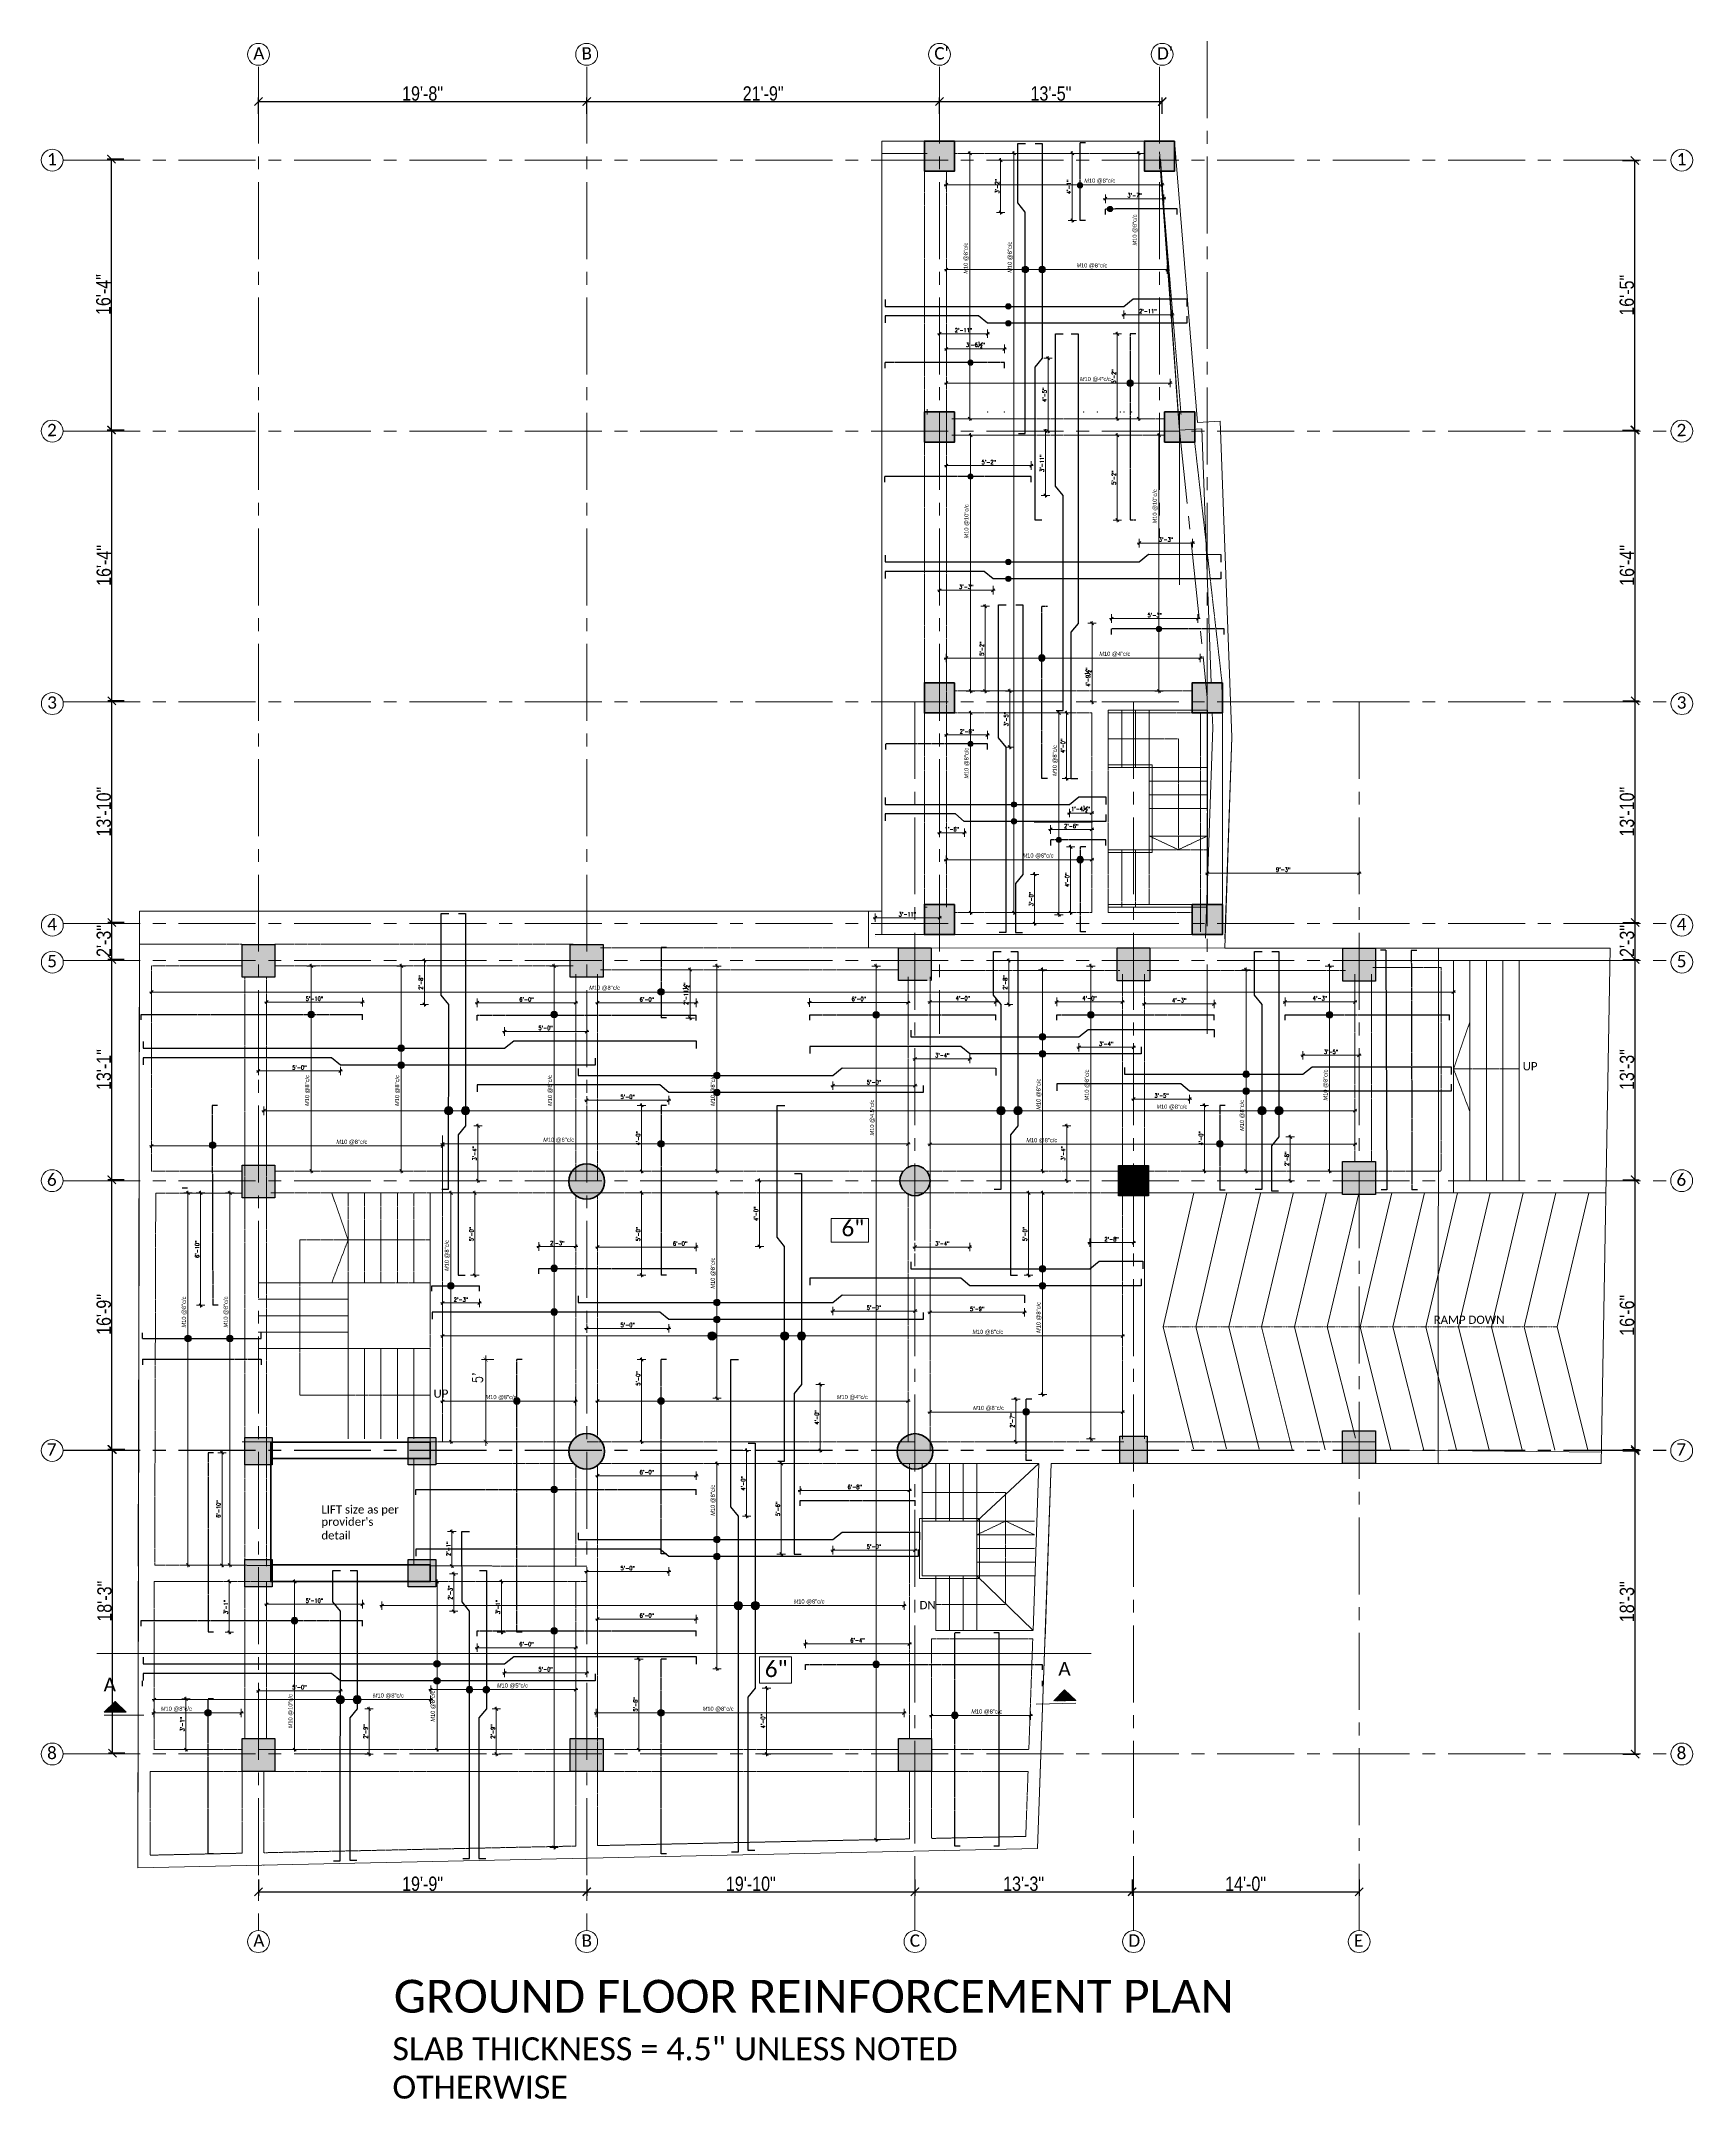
# Model space of a CAD drawing. Header units: inches. Extents: x 0 to 162649, y -36601 to -26324.
# Drawn here: x 156016 to 157224, y -27828 to -26324 of the extents above; entities that cross this region are included whole.
import ezdxf

# ---------------------------------------------------------------- set-up
doc = ezdxf.new("R2010")
doc.units = ezdxf.units.IN
doc.header["$MEASUREMENT"] = 0
for name, pattern in [('CENTER2', [1.125, 0.75, -0.125, 0.125, -0.125]), ('DASHED', [0.75, 0.5, -0.25]), ('PHANTOM2', [1.25, 0.625, -0.125, 0.125, -0.125, 0.125, -0.125])]:
    doc.linetypes.add(name, pattern=pattern)
for name, color, linetype, lineweight in [('A-COLUMN', 3, 'Continuous', 50), ('Dim', 1, 'Continuous', 13), ('dimention', 1, 'Continuous', 13), ('hatch', 252, 'Continuous', 0), ('Line', 31, 'Continuous', 5), ('OL_AR_Center line', 253, 'CENTER2', 13), ('OL_AR_Hatch', 253, 'Continuous', 0), ('OL_AR_SECTION LINE', 253, 'PHANTOM2', 15), ('OL_AR_SYMBOL', 1, 'Continuous', 5), ('OL_AR_Text', 140, 'Continuous', 5), ('OL_AR_WALL', 255, 'Continuous', 40), ('Rein', 3, 'Continuous', 30)]:
    doc.layers.add(name, color=color, linetype=linetype, lineweight=lineweight)
doc.styles.add('1-16 Annotative Text', font='calibri.ttf', dxfattribs={"height": 0.0625})
doc.styles.add('1-8 Annotative Text', font='calibri.ttf', dxfattribs={"height": 0.125})
doc.styles.add('Arial', font='arial.ttf', dxfattribs={"width": 0.8})
doc.styles.add('rmtext', font='romans.shx', dxfattribs={"width": 0.8})
doc.dimstyles.new('Copy of DIM 48', dxfattribs={"dimscale": 48, "dimtxt": 0.0625, "dimasz": 0.046875, "dimexe": 0.0625, "dimexo": 0.015625, "dimgap": 0.015625, "dimtad": 3, "dimdec": 1, "dimzin": 3, "dimdsep": 46, "dimlunit": 4, "dimtxsty": 'rmtext', "dimblk": 'OBLIQUE', "dimcen": 0.09375, "dimdle": 0.03125, "dimclrd": 1, "dimclre": 1, "dimclrt": 2, "dimadec": 0, "dimazin": 0, "dimtfac": 0.75, "dimtdec": 1, "dimtix": 1, "dimtmove": 0, "dimatfit": 3, "dimfxl": 0.0625, "dimfxlon": 1, "dimfrac": 1, "dimtolj": 1, "dimtzin": 0, "dimlwd": -1, "dimlwe": 5, "dimarcsym": 0})
doc.dimstyles.new('D96-1', dxfattribs={"dimscale": 96, "dimtxt": 0.078125, "dimasz": 0.03125, "dimexe": 0.03125, "dimexo": 0.0625, "dimgap": 0.015625, "dimtad": 1, "dimdec": 1, "dimzin": 0, "dimdsep": 46, "dimlunit": 4, "dimtxsty": 'rmtext', "dimblk": 'ARCHTICK', "dimcen": 0, "dimdle": 0.03125, "dimclrd": 1, "dimclre": 1, "dimclrt": 2, "dimadec": 0, "dimazin": 0, "dimtfac": 0.75, "dimtdec": 1, "dimtix": 1, "dimtmove": 0, "dimatfit": 3, "dimfxl": 0.0625, "dimfxlon": 1, "dimfrac": 1, "dimtolj": 1, "dimtzin": 1, "dimlwd": -1, "dimlwe": -1, "dimarcsym": 0})
doc.dimstyles.new('Dim_OLA', dxfattribs={"dimscale": 1.5, "dimtxt": 7, "dimasz": 4, "dimexe": 2, "dimexo": 0.5, "dimgap": 0.3, "dimtad": 1, "dimdec": 0, "dimzin": 0, "dimdsep": 46, "dimlunit": 3, "dimtxsty": 'Arial', "dimblk": 'ARCHTICK', "dimcen": 0.05, "dimadec": 0, "dimazin": 0, "dimtfac": 1, "dimtdec": 0, "dimtix": 1, "dimtmove": 2, "dimatfit": 3, "dimldrblk": 'DOT', "dimfxl": 6, "dimfxlon": 1, "dimtolj": 1, "dimtzin": 0, "dimarcsym": 0})

# ---------------------------------------------------------------- blocks, each defined once
blk = doc.blocks.new('_Oblique')
for p, q in [((-0.49, -0.49), (0.49, 0.49)), ((0, -1.37), (0, 1.38))]:
    blk.add_line(p, q)
blk = doc.blocks.new('*D970')
at = {"layer": 'Defpoints', "color": 0, "transparency": 16777216}
for p in [(156677.9, -26428.6), (156835.7, -26429.3), (156835.7, -26429.9)]:
    blk.add_point(p, dxfattribs=at)
at = {"layer": 'dimention', "color": 1, "lineweight": 5, "transparency": 16777216}
for p, q in [((156835.7, -26429.3), (156835.7, -26426.3)), ((156677.9, -26429.3), (156677.9, -26432.3))]:
    blk.add_line(p, q, dxfattribs=at)
at = {"layer": 'dimention', "color": 1, "transparency": 16777216}
blk.add_line((156676.4, -26429.3), (156837.2, -26429.3), dxfattribs=at)
at = {"layer": 'dimention', "color": 1, "transparency": 16777216, "xscale": 2.25, "yscale": 2.25, "zscale": 2.25, "rotation": 180}
blk.add_blockref('_Oblique', (156677.9, -26429.3), dxfattribs=at)
at = {"layer": 'dimention', "color": 1, "transparency": 16777216, "xscale": 2.25, "yscale": 2.25, "zscale": 2.25}
blk.add_blockref('_Oblique', (156835.7, -26429.3), dxfattribs=at)
at = {"layer": 'dimention', "color": 2, "transparency": 16777216, "insert": (156790.2, -26426.6), "char_height": 3, "attachment_point": 5, "style": 'rmtext'}
blk.add_mtext('\\A1;{\\Fgothici|c0;M\\fArial|b0|i0|c0|p34;\\W1;10 @8"c/c}', dxfattribs=at)
blk = doc.blocks.new('*D971')
at = {"layer": 'Defpoints', "color": 0, "transparency": 16777216}
for p in [(156678.1, -26573.1), (156841.6, -26573.4), (156841.6, -26574.3)]:
    blk.add_point(p, dxfattribs=at)
at = {"layer": 'dimention', "color": 1, "transparency": 16777216}
blk.add_line((156676.6, -26574.3), (156843.1, -26574.3), dxfattribs=at)
at = {"layer": 'dimention', "color": 1, "lineweight": 5, "transparency": 16777216}
for p, q in [((156678.1, -26573.9), (156678.1, -26577.3)), ((156841.6, -26574.1), (156841.6, -26577.3))]:
    blk.add_line(p, q, dxfattribs=at)
at = {"layer": 'dimention', "color": 1, "transparency": 16777216, "xscale": 2.25, "yscale": 2.25, "zscale": 2.25, "rotation": 180}
blk.add_blockref('_Oblique', (156678.1, -26574.3), dxfattribs=at)
at = {"layer": 'dimention', "color": 1, "transparency": 16777216, "xscale": 2.25, "yscale": 2.25, "zscale": 2.25}
blk.add_blockref('_Oblique', (156841.6, -26574.3), dxfattribs=at)
at = {"layer": 'dimention', "color": 2, "transparency": 16777216, "insert": (156787, -26571.6), "char_height": 3, "attachment_point": 5, "style": 'rmtext'}
blk.add_mtext('\\A1;{\\Fgothici|c0;M\\fArial|b0|i0|c0|p34;\\W1;10 @4"c/c}', dxfattribs=at)
blk = doc.blocks.new('*D972')
at = {"layer": 'Defpoints', "color": 0, "transparency": 16777216}
for p in [(156677.9, -26776.2), (156863.7, -26775.3), (156863.7, -26776.9)]:
    blk.add_point(p, dxfattribs=at)
at = {"layer": 'dimention', "color": 1, "lineweight": 5, "transparency": 16777216}
for p, q in [((156677.9, -26775.4), (156677.9, -26772.3)), ((156863.7, -26776.2), (156863.7, -26772.3))]:
    blk.add_line(p, q, dxfattribs=at)
at = {"layer": 'dimention', "color": 1, "transparency": 16777216}
blk.add_line((156676.4, -26775.3), (156865.2, -26775.3), dxfattribs=at)
at = {"layer": 'dimention', "color": 1, "transparency": 16777216, "xscale": 2.25, "yscale": 2.25, "zscale": 2.25, "rotation": 180}
blk.add_blockref('_Oblique', (156677.9, -26775.3), dxfattribs=at)
at = {"layer": 'dimention', "color": 1, "transparency": 16777216, "xscale": 2.25, "yscale": 2.25, "zscale": 2.25}
blk.add_blockref('_Oblique', (156863.7, -26775.3), dxfattribs=at)
at = {"layer": 'dimention', "color": 2, "transparency": 16777216, "insert": (156801.2, -26772.5), "char_height": 3, "attachment_point": 5, "style": 'rmtext'}
blk.add_mtext('\\A1;{\\Fgothici|c0;M\\fArial|b0|i0|c0|p34;\\W1;10 @4"c/c}', dxfattribs=at)
blk = doc.blocks.new('*D973')
at = {"layer": 'Defpoints', "color": 0, "transparency": 16777216}
for p in [(156677.9, -26921.5), (156784.4, -26922.7), (156784.4, -26922.7)]:
    blk.add_point(p, dxfattribs=at)
at = {"layer": 'dimention', "color": 1, "transparency": 16777216}
blk.add_line((156676.4, -26922.7), (156785.9, -26922.7), dxfattribs=at)
at = {"layer": 'dimention', "color": 1, "lineweight": 5, "transparency": 16777216}
for p, q in [((156677.9, -26922.2), (156677.9, -26925.7)), ((156784.4, -26922.7), (156784.4, -26919.7))]:
    blk.add_line(p, q, dxfattribs=at)
at = {"layer": 'dimention', "color": 1, "transparency": 16777216, "xscale": 2.25, "yscale": 2.25, "zscale": 2.25, "rotation": 180}
blk.add_blockref('_Oblique', (156677.9, -26922.7), dxfattribs=at)
at = {"layer": 'dimention', "color": 1, "transparency": 16777216, "xscale": 2.25, "yscale": 2.25, "zscale": 2.25}
blk.add_blockref('_Oblique', (156784.4, -26922.7), dxfattribs=at)
at = {"layer": 'dimention', "color": 2, "transparency": 16777216, "insert": (156745.2, -26919.9), "char_height": 3, "attachment_point": 5, "style": 'rmtext'}
blk.add_mtext('\\A1;{\\Fgothici|c0;\\W0.75;M\\A1;\\fArial|b0|i0|c0|p34;\\W1;10 @8"c/c}', dxfattribs=at)
blk = doc.blocks.new('*D974')
at = {"layer": 'Defpoints', "color": 0, "transparency": 16777216}
for p in [(156695.2, -26406.4), (156695.8, -26406.4), (156694.5, -26600.4)]:
    blk.add_point(p, dxfattribs=at)
at = {"layer": 'dimention', "color": 1, "lineweight": 5, "transparency": 16777216}
for p, q in [((156695.2, -26406.4), (156692.2, -26406.4)), ((156695.2, -26600.4), (156698.2, -26600.4))]:
    blk.add_line(p, q, dxfattribs=at)
at = {"layer": 'dimention', "color": 1, "transparency": 16777216}
blk.add_line((156695.2, -26601.9), (156695.2, -26404.9), dxfattribs=at)
at = {"layer": 'dimention', "color": 1, "transparency": 16777216, "xscale": 2.25, "yscale": 2.25, "zscale": 2.25}
for p, rotation in [((156695.2, -26406.4), 90), ((156695.2, -26600.4), 270)]:
    blk.add_blockref('_Oblique', p, dxfattribs=dict(at, rotation=rotation))
at = {"layer": 'dimention', "color": 2, "transparency": 16777216, "insert": (156692.5, -26483), "char_height": 3, "attachment_point": 5, "rotation": 90, "style": 'rmtext'}
blk.add_mtext('\\A1;{\\Fgothici|c0;M\\fArial|b0|i0|c0|p34;\\W1;10 @8"c/c}', dxfattribs=at)
blk = doc.blocks.new('*D975')
at = {"layer": 'Defpoints', "color": 0, "transparency": 16777216}
for p in [(156812.7, -26406.4), (156818.7, -26406.4), (156817.5, -26600.4)]:
    blk.add_point(p, dxfattribs=at)
at = {"layer": 'dimention', "color": 1, "lineweight": 5, "transparency": 16777216}
for p, q in [((156815.7, -26406.4), (156821.7, -26406.4)), ((156818.3, -26600.4), (156821.7, -26600.4))]:
    blk.add_line(p, q, dxfattribs=at)
at = {"layer": 'dimention', "color": 1, "transparency": 16777216}
blk.add_line((156818.7, -26601.9), (156818.7, -26404.9), dxfattribs=at)
at = {"layer": 'dimention', "color": 1, "transparency": 16777216, "xscale": 2.25, "yscale": 2.25, "zscale": 2.25}
for p, rotation in [((156818.7, -26406.4), 90), ((156818.7, -26600.4), 270)]:
    blk.add_blockref('_Oblique', p, dxfattribs=dict(at, rotation=rotation))
at = {"layer": 'dimention', "color": 2, "transparency": 16777216, "insert": (156816, -26462.4), "char_height": 3, "attachment_point": 5, "rotation": 90, "style": 'rmtext'}
blk.add_mtext('\\A1;{\\Fgothici|c0;M\\fArial|b0|i0|c0|p34;\\W1;10 @8"c/c}', dxfattribs=at)
blk = doc.blocks.new('*D976')
at = {"layer": 'Defpoints', "color": 0, "transparency": 16777216}
for p in [(156695.7, -26612.4), (156695.8, -26612.4), (156694.5, -26799.4)]:
    blk.add_point(p, dxfattribs=at)
at = {"layer": 'dimention', "color": 1, "lineweight": 5, "transparency": 16777216}
for p, q in [((156695.7, -26612.4), (156692.7, -26612.4)), ((156695.3, -26799.4), (156698.7, -26799.4))]:
    blk.add_line(p, q, dxfattribs=at)
at = {"layer": 'dimention', "color": 1, "transparency": 16777216}
blk.add_line((156695.7, -26800.9), (156695.7, -26610.9), dxfattribs=at)
at = {"layer": 'dimention', "color": 1, "transparency": 16777216, "xscale": 2.25, "yscale": 2.25, "zscale": 2.25}
for p, rotation in [((156695.7, -26612.4), 90), ((156695.7, -26799.4), 270)]:
    blk.add_blockref('_Oblique', p, dxfattribs=dict(at, rotation=rotation))
at = {"layer": 'dimention', "color": 2, "transparency": 16777216, "insert": (156693, -26675.4), "char_height": 3, "attachment_point": 5, "rotation": 90, "style": 'rmtext'}
blk.add_mtext('\\A1;{\\Fgothici|c0;M\\fArial|b0|i0|c0|p34;\\W1;10 @10"c/c}', dxfattribs=at)
blk = doc.blocks.new('*D977')
at = {"layer": 'Defpoints', "color": 0, "transparency": 16777216}
for p in [(156827.5, -26612.4), (156833.5, -26612.4), (156832.2, -26799.4)]:
    blk.add_point(p, dxfattribs=at)
at = {"layer": 'dimention', "color": 1, "lineweight": 5, "transparency": 16777216}
for p, q in [((156830.5, -26612.4), (156836.5, -26612.4)), ((156833, -26799.4), (156836.5, -26799.4))]:
    blk.add_line(p, q, dxfattribs=at)
at = {"layer": 'dimention', "color": 1, "transparency": 16777216}
blk.add_line((156833.5, -26800.9), (156833.5, -26610.9), dxfattribs=at)
at = {"layer": 'dimention', "color": 1, "transparency": 16777216, "xscale": 2.25, "yscale": 2.25, "zscale": 2.25}
for p, rotation in [((156833.5, -26612.4), 90), ((156833.5, -26799.4), 270)]:
    blk.add_blockref('_Oblique', p, dxfattribs=dict(at, rotation=rotation))
at = {"layer": 'dimention', "color": 2, "transparency": 16777216, "insert": (156830.7, -26664.4), "char_height": 3, "attachment_point": 5, "rotation": 90, "style": 'rmtext'}
blk.add_mtext('\\A1;{\\Fgothici|c0;M\\fArial|b0|i0|c0|p34;\\W1;10 @10"c/c}', dxfattribs=at)
blk = doc.blocks.new('*D978')
at = {"layer": 'Defpoints', "color": 0, "transparency": 16777216}
for p in [(156097, -27020.3), (157048.8, -27019.4), (157048.8, -27021.5)]:
    blk.add_point(p, dxfattribs=at)
at = {"layer": 'dimention', "color": 1, "transparency": 16777216}
blk.add_line((156095.5, -27019.4), (157050.3, -27019.4), dxfattribs=at)
at = {"layer": 'dimention', "color": 1, "lineweight": 5, "transparency": 16777216}
for p, q in [((156097, -27019.5), (156097, -27016.4)), ((157048.8, -27020.7), (157048.8, -27016.4))]:
    blk.add_line(p, q, dxfattribs=at)
at = {"layer": 'dimention', "color": 1, "transparency": 16777216, "xscale": 2.25, "yscale": 2.25, "zscale": 2.25, "rotation": 180}
blk.add_blockref('_Oblique', (156097, -27019.4), dxfattribs=at)
at = {"layer": 'dimention', "color": 1, "transparency": 16777216, "xscale": 2.25, "yscale": 2.25, "zscale": 2.25}
blk.add_blockref('_Oblique', (157048.8, -27019.4), dxfattribs=at)
at = {"layer": 'dimention', "color": 2, "transparency": 16777216, "insert": (156428.2, -27016.6), "char_height": 3, "attachment_point": 5, "style": 'rmtext'}
blk.add_mtext('\\A1;{\\Fgothici|c0;M\\fArial|b0|i0|c0|p34;\\W1;10 @8"c/c}', dxfattribs=at)
blk = doc.blocks.new('*D979')
at = {"layer": 'Defpoints', "color": 0, "transparency": 16777216}
for p in [(156695.7, -26815.4), (156695.8, -26815.4), (156694.5, -26961.4)]:
    blk.add_point(p, dxfattribs=at)
at = {"layer": 'dimention', "color": 1, "lineweight": 5, "transparency": 16777216}
for p, q in [((156695.7, -26815.4), (156692.7, -26815.4)), ((156695.3, -26961.4), (156698.7, -26961.4))]:
    blk.add_line(p, q, dxfattribs=at)
at = {"layer": 'dimention', "color": 1, "transparency": 16777216}
blk.add_line((156695.7, -26962.9), (156695.7, -26813.9), dxfattribs=at)
at = {"layer": 'dimention', "color": 1, "transparency": 16777216, "xscale": 2.25, "yscale": 2.25, "zscale": 2.25}
for p, rotation in [((156695.7, -26815.4), 90), ((156695.7, -26961.4), 270)]:
    blk.add_blockref('_Oblique', p, dxfattribs=dict(at, rotation=rotation))
at = {"layer": 'dimention', "color": 2, "transparency": 16777216, "insert": (156693, -26852.1), "char_height": 3, "attachment_point": 5, "rotation": 90, "style": 'rmtext'}
blk.add_mtext('\\A1;{\\Fgothici|c0;\\W0.75;M\\A1;\\fArial|b0|i0|c0|p34;\\W1;10 @8"c/c}', dxfattribs=at)
blk = doc.blocks.new('*D980')
at = {"layer": 'Defpoints', "color": 0, "transparency": 16777216}
for p in [(156213.7, -27000.4), (156213.8, -27000.4), (156212.5, -27150.3)]:
    blk.add_point(p, dxfattribs=at)
at = {"layer": 'dimention', "color": 1, "lineweight": 5, "transparency": 16777216}
for p, q in [((156213.7, -27000.4), (156210.7, -27000.4)), ((156213.3, -27150.3), (156216.7, -27150.3))]:
    blk.add_line(p, q, dxfattribs=at)
at = {"layer": 'dimention', "color": 1, "transparency": 16777216}
blk.add_line((156213.7, -27151.8), (156213.7, -26998.9), dxfattribs=at)
at = {"layer": 'dimention', "color": 1, "transparency": 16777216, "xscale": 2.25, "yscale": 2.25, "zscale": 2.25}
for p, rotation in [((156213.7, -27000.4), 90), ((156213.7, -27150.3), 270)]:
    blk.add_blockref('_Oblique', p, dxfattribs=dict(at, rotation=rotation))
at = {"layer": 'dimention', "color": 2, "transparency": 16777216, "insert": (156211, -27091.4), "char_height": 3, "attachment_point": 5, "rotation": 90, "style": 'rmtext'}
blk.add_mtext('\\A1;{\\Fgothici|c0;M\\fArial|b0|i0|c0|p34;\\W1;10 @8"c/c}', dxfattribs=at)
blk = doc.blocks.new('*D981')
at = {"layer": 'Defpoints', "color": 0, "transparency": 16777216}
for p in [(156309.7, -27130.4), (156650.1, -27130.4), (156650.1, -27130.4)]:
    blk.add_point(p, dxfattribs=at)
at = {"layer": 'dimention', "color": 1, "transparency": 16777216}
blk.add_line((156308.2, -27130.4), (156651.6, -27130.4), dxfattribs=at)
at = {"layer": 'dimention', "color": 1, "lineweight": 5, "transparency": 16777216}
for p, q in [((156309.7, -27130.4), (156309.7, -27133.4)), ((156650.1, -27130.4), (156650.1, -27127.4))]:
    blk.add_line(p, q, dxfattribs=at)
at = {"layer": 'dimention', "color": 1, "transparency": 16777216, "xscale": 2.25, "yscale": 2.25, "zscale": 2.25, "rotation": 180}
blk.add_blockref('_Oblique', (156309.7, -27130.4), dxfattribs=at)
at = {"layer": 'dimention', "color": 1, "transparency": 16777216, "xscale": 2.25, "yscale": 2.25, "zscale": 2.25}
blk.add_blockref('_Oblique', (156650.1, -27130.4), dxfattribs=at)
at = {"layer": 'dimention', "color": 2, "transparency": 16777216, "insert": (156394.6, -27127.7), "char_height": 3, "attachment_point": 5, "style": 'rmtext'}
blk.add_mtext('\\A1;{\\Fgothici|c0;M\\fArial|b0|i0|c0|p34;\\W1;10 @6"c/c}', dxfattribs=at)
blk = doc.blocks.new('*D982')
at = {"layer": 'Defpoints', "color": 0, "transparency": 16777216}
for p in [(156391.2, -27000.4), (156391.3, -27000.4), (156382.9, -27644.6)]:
    blk.add_point(p, dxfattribs=at)
at = {"layer": 'dimention', "color": 1, "lineweight": 5, "transparency": 16777216}
for p, q in [((156391.2, -27000.4), (156388.2, -27000.4)), ((156388.2, -27644.6), (156394.2, -27644.6))]:
    blk.add_line(p, q, dxfattribs=at)
at = {"layer": 'dimention', "color": 1, "transparency": 16777216}
blk.add_line((156391.2, -27646.1), (156391.2, -26998.9), dxfattribs=at)
at = {"layer": 'dimention', "color": 1, "transparency": 16777216, "xscale": 2.25, "yscale": 2.25, "zscale": 2.25}
for p, rotation in [((156391.2, -27000.4), 90), ((156391.2, -27644.6), 270)]:
    blk.add_blockref('_Oblique', p, dxfattribs=dict(at, rotation=rotation))
at = {"layer": 'dimention', "color": 2, "transparency": 16777216, "insert": (156388.5, -27091.4), "char_height": 3, "attachment_point": 5, "rotation": 90, "style": 'rmtext'}
blk.add_mtext('\\A1;{\\Fgothici|c0;M\\fArial|b0|i0|c0|p34;\\W1;10 @8"c/c}', dxfattribs=at)
blk = doc.blocks.new('*D983')
at = {"layer": 'Defpoints', "color": 0, "transparency": 16777216}
for p in [(156626.7, -27000.4), (156626.8, -27000.4), (156622.2, -27639.1)]:
    blk.add_point(p, dxfattribs=at)
at = {"layer": 'dimention', "color": 1, "lineweight": 5, "transparency": 16777216}
for p, q in [((156626.7, -27000.4), (156623.7, -27000.4)), ((156623.7, -27639.1), (156629.7, -27639.1))]:
    blk.add_line(p, q, dxfattribs=at)
at = {"layer": 'dimention', "color": 1, "transparency": 16777216}
blk.add_line((156626.7, -27640.6), (156626.7, -26998.9), dxfattribs=at)
at = {"layer": 'dimention', "color": 1, "transparency": 16777216, "xscale": 2.25, "yscale": 2.25, "zscale": 2.25}
for p, rotation in [((156626.7, -27000.4), 90), ((156626.7, -27639.1), 270)]:
    blk.add_blockref('_Oblique', p, dxfattribs=dict(at, rotation=rotation))
at = {"layer": 'dimention', "color": 2, "transparency": 16777216, "insert": (156624, -27111.2), "char_height": 3, "attachment_point": 5, "rotation": 90, "style": 'rmtext'}
blk.add_mtext('\\A1;{\\Fgothici|c0;M\\fArial|b0|i0|c0|p34;\\W1;10 @4.5"c/c}', dxfattribs=at)
blk = doc.blocks.new('*D984')
at = {"layer": 'Defpoints', "color": 0, "transparency": 16777216}
for p in [(156423.1, -27304.9), (156650.1, -27306), (156650.1, -27318.4)]:
    blk.add_point(p, dxfattribs=at)
at = {"layer": 'dimention', "color": 1, "transparency": 16777216}
blk.add_line((156421.6, -27318.4), (156651.6, -27318.4), dxfattribs=at)
at = {"layer": 'dimention', "color": 1, "lineweight": 5, "transparency": 16777216}
for p, q in [((156423.1, -27315.4), (156423.1, -27321.4)), ((156650.1, -27315.4), (156650.1, -27321.4))]:
    blk.add_line(p, q, dxfattribs=at)
at = {"layer": 'dimention', "color": 1, "transparency": 16777216, "xscale": 2.25, "yscale": 2.25, "zscale": 2.25, "rotation": 180}
blk.add_blockref('_Oblique', (156423.1, -27318.4), dxfattribs=at)
at = {"layer": 'dimention', "color": 1, "transparency": 16777216, "xscale": 2.25, "yscale": 2.25, "zscale": 2.25}
blk.add_blockref('_Oblique', (156650.1, -27318.4), dxfattribs=at)
at = {"layer": 'dimention', "color": 2, "transparency": 16777216, "insert": (156609.3, -27315.7), "char_height": 3, "attachment_point": 5, "style": 'rmtext'}
blk.add_mtext('\\A1;{\\Fgothici|c0;M\\fArial|b0|i0|c0|p34;\\W1;10 @4"c/c}', dxfattribs=at)
blk = doc.blocks.new('*D985')
at = {"layer": 'Defpoints', "color": 0, "transparency": 16777216}
for p in [(156783.7, -27000.4), (156783.8, -27000.4), (156782.5, -27346.1)]:
    blk.add_point(p, dxfattribs=at)
at = {"layer": 'dimention', "color": 1, "lineweight": 5, "transparency": 16777216}
for p, q in [((156783.7, -27000.4), (156780.7, -27000.4)), ((156783.3, -27346.1), (156786.7, -27346.1))]:
    blk.add_line(p, q, dxfattribs=at)
at = {"layer": 'dimention', "color": 1, "transparency": 16777216}
blk.add_line((156783.7, -27347.6), (156783.7, -26998.9), dxfattribs=at)
at = {"layer": 'dimention', "color": 1, "transparency": 16777216, "xscale": 2.25, "yscale": 2.25, "zscale": 2.25}
for p, rotation in [((156783.7, -27000.4), 90), ((156783.7, -27346.1), 270)]:
    blk.add_blockref('_Oblique', p, dxfattribs=dict(at, rotation=rotation))
at = {"layer": 'dimention', "color": 2, "transparency": 16777216, "insert": (156781, -27087.4), "char_height": 3, "attachment_point": 5, "rotation": 90, "style": 'rmtext'}
blk.add_mtext('\\A1;{\\Fgothici|c0;M\\fArial|b0|i0|c0|p34;\\W1;10 @8"c/c}', dxfattribs=at)
blk = doc.blocks.new('*D986')
at = {"layer": 'Defpoints', "color": 0, "transparency": 16777216}
for p in [(156958.2, -27000.4), (156958.3, -27000.4), (156957, -27150.3)]:
    blk.add_point(p, dxfattribs=at)
at = {"layer": 'dimention', "color": 1, "lineweight": 5, "transparency": 16777216}
for p, q in [((156958.2, -27000.4), (156955.2, -27000.4)), ((156957.8, -27150.3), (156961.2, -27150.3))]:
    blk.add_line(p, q, dxfattribs=at)
at = {"layer": 'dimention', "color": 1, "transparency": 16777216}
blk.add_line((156958.2, -27151.8), (156958.2, -26998.9), dxfattribs=at)
at = {"layer": 'dimention', "color": 1, "transparency": 16777216, "xscale": 2.25, "yscale": 2.25, "zscale": 2.25}
for p, rotation in [((156958.2, -27000.4), 90), ((156958.2, -27150.3), 270)]:
    blk.add_blockref('_Oblique', p, dxfattribs=dict(at, rotation=rotation))
at = {"layer": 'dimention', "color": 2, "transparency": 16777216, "insert": (156955.5, -27087.4), "char_height": 3, "attachment_point": 5, "rotation": 90, "style": 'rmtext'}
blk.add_mtext('\\A1;{\\Fgothici|c0;M\\fArial|b0|i0|c0|p34;\\W1;10 @8"c/c}', dxfattribs=at)
blk = doc.blocks.new('*D987')
at = {"layer": 'Defpoints', "color": 0, "transparency": 16777216}
for p in [(156201.6, -27450.4), (156201.6, -27450.4), (156200.3, -27573.1)]:
    blk.add_point(p, dxfattribs=at)
at = {"layer": 'dimention', "color": 1, "transparency": 16777216}
blk.add_line((156201.6, -27574.6), (156201.6, -27448.9), dxfattribs=at)
at = {"layer": 'dimention', "color": 1, "lineweight": 5, "transparency": 16777216}
for p, q in [((156201.6, -27450.4), (156198.6, -27450.4)), ((156201.1, -27573.1), (156204.6, -27573.1))]:
    blk.add_line(p, q, dxfattribs=at)
at = {"layer": 'dimention', "color": 1, "transparency": 16777216, "xscale": 2.25, "yscale": 2.25, "zscale": 2.25}
for p, rotation in [((156201.6, -27450.4), 90), ((156201.6, -27573.1), 270)]:
    blk.add_blockref('_Oblique', p, dxfattribs=dict(at, rotation=rotation))
at = {"layer": 'dimention', "color": 2, "transparency": 16777216, "insert": (156198.8, -27545.1), "char_height": 3, "attachment_point": 5, "rotation": 90, "style": 'rmtext'}
blk.add_mtext('\\A1;{\\Fgothici|c0;M\\fArial|b0|i0|c0|p34;\\W1;10 @10"c/c}', dxfattribs=at)
blk = doc.blocks.new('*D988')
at = {"layer": 'Defpoints', "color": 0, "transparency": 16777216}
for p in [(156422.1, -27541.6), (156647.1, -27546.4), (156647.1, -27546.4)]:
    blk.add_point(p, dxfattribs=at)
at = {"layer": 'dimention', "color": 1, "transparency": 16777216}
blk.add_line((156420.6, -27546.4), (156648.6, -27546.4), dxfattribs=at)
at = {"layer": 'dimention', "color": 1, "lineweight": 5, "transparency": 16777216}
for p, q in [((156422.1, -27543.4), (156422.1, -27549.4)), ((156647.1, -27546.4), (156647.1, -27543.4))]:
    blk.add_line(p, q, dxfattribs=at)
at = {"layer": 'dimention', "color": 1, "transparency": 16777216, "xscale": 2.25, "yscale": 2.25, "zscale": 2.25, "rotation": 180}
blk.add_blockref('_Oblique', (156422.1, -27546.4), dxfattribs=at)
at = {"layer": 'dimention', "color": 1, "transparency": 16777216, "xscale": 2.25, "yscale": 2.25, "zscale": 2.25}
blk.add_blockref('_Oblique', (156647.1, -27546.4), dxfattribs=at)
at = {"layer": 'dimention', "color": 2, "transparency": 16777216, "insert": (156511.2, -27543.6), "char_height": 3, "attachment_point": 5, "style": 'rmtext'}
blk.add_mtext('\\A1;{\\Fgothici|c0;M\\fArial|b0|i0|c0|p34;\\W1;10 @8"c/c}', dxfattribs=at)
blk = doc.blocks.new('*D989')
at = {"layer": 'Defpoints', "color": 0, "transparency": 16777216}
for p in [(156309.7, -27269.6), (156806.9, -27270.8), (156806.9, -27270.8)]:
    blk.add_point(p, dxfattribs=at)
at = {"layer": 'dimention', "color": 1, "lineweight": 5, "transparency": 16777216}
for p, q in [((156806.9, -27270.8), (156806.9, -27267.8)), ((156309.7, -27270.4), (156309.7, -27273.8))]:
    blk.add_line(p, q, dxfattribs=at)
at = {"layer": 'dimention', "color": 1, "transparency": 16777216}
blk.add_line((156308.2, -27270.8), (156808.4, -27270.8), dxfattribs=at)
at = {"layer": 'dimention', "color": 1, "transparency": 16777216, "xscale": 2.25, "yscale": 2.25, "zscale": 2.25, "rotation": 180}
blk.add_blockref('_Oblique', (156309.7, -27270.8), dxfattribs=at)
at = {"layer": 'dimention', "color": 1, "transparency": 16777216, "xscale": 2.25, "yscale": 2.25, "zscale": 2.25}
blk.add_blockref('_Oblique', (156806.9, -27270.8), dxfattribs=at)
at = {"layer": 'dimention', "color": 2, "transparency": 16777216, "insert": (156708.4, -27268.1), "char_height": 3, "attachment_point": 5, "style": 'rmtext'}
blk.add_mtext('\\A1;{\\Fgothici|c0;\\W0.75;M\\A1;\\fArial|b0|i0|c0|p34;\\W1;10 @8"c/c}', dxfattribs=at)
blk = doc.blocks.new('*D990')
at = {"layer": 'Defpoints', "color": 0, "transparency": 16777216}
for p in [(156839.5, -26485.8), (156678.1, -26491.3), (156839.5, -26491.3)]:
    blk.add_point(p, dxfattribs=at)
at = {"layer": 'dimention', "color": 1, "transparency": 16777216}
blk.add_line((156676.6, -26491.3), (156841, -26491.3), dxfattribs=at)
at = {"layer": 'dimention', "color": 1, "lineweight": 5, "transparency": 16777216}
for p, q in [((156678.1, -26491.3), (156678.1, -26488.3)), ((156839.5, -26488.3), (156839.5, -26494.3))]:
    blk.add_line(p, q, dxfattribs=at)
at = {"layer": 'dimention', "color": 1, "transparency": 16777216, "xscale": 2.25, "yscale": 2.25, "zscale": 2.25, "rotation": 180}
blk.add_blockref('_Oblique', (156678.1, -26491.3), dxfattribs=at)
at = {"layer": 'dimention', "color": 1, "transparency": 16777216, "xscale": 2.25, "yscale": 2.25, "zscale": 2.25}
blk.add_blockref('_Oblique', (156839.5, -26491.3), dxfattribs=at)
at = {"layer": 'dimention', "color": 2, "transparency": 16777216, "insert": (156784.5, -26488.6), "char_height": 3, "attachment_point": 5, "style": 'rmtext'}
blk.add_mtext('\\A1;{\\Fgothici|c0;\\W0.75;M\\A1;\\fArial|b0|i0|c0|p34;\\W1;10 @8"c/c}', dxfattribs=at)
blk = doc.blocks.new('*D991')
at = {"layer": 'Defpoints', "color": 0, "transparency": 16777216}
for p in [(156727.4, -26406.4), (156727.4, -26406.4), (156734.1, -26961.4)]:
    blk.add_point(p, dxfattribs=at)
at = {"layer": 'dimention', "color": 1, "lineweight": 5, "transparency": 16777216}
for p, q in [((156727.4, -26406.4), (156724.4, -26406.4)), ((156730.4, -26961.4), (156724.4, -26961.4))]:
    blk.add_line(p, q, dxfattribs=at)
at = {"layer": 'dimention', "color": 1, "transparency": 16777216}
blk.add_line((156727.4, -26962.9), (156727.4, -26404.9), dxfattribs=at)
at = {"layer": 'dimention', "color": 1, "transparency": 16777216, "xscale": 2.25, "yscale": 2.25, "zscale": 2.25}
for p, rotation in [((156727.4, -26406.4), 90), ((156727.4, -26961.4), 270)]:
    blk.add_blockref('_Oblique', p, dxfattribs=dict(at, rotation=rotation))
at = {"layer": 'dimention', "color": 2, "transparency": 16777216, "insert": (156724.7, -26482.3), "char_height": 3, "attachment_point": 5, "rotation": 90, "style": 'rmtext'}
blk.add_mtext('\\A1;{\\Fgothici|c0;M\\fArial|b0|i0|c0|p34;\\W1;10 @8"c/c}', dxfattribs=at)
blk = doc.blocks.new('*D1070')
at = {"layer": 'Defpoints', "color": 0, "transparency": 16777216}
for p in [(156251.1, -27026.8), (156181.1, -27035.8), (156251.1, -27035.8)]:
    blk.add_point(p, dxfattribs=at)
at = {"layer": 'dimention', "color": 1, "transparency": 16777216}
blk.add_line((156179.6, -27026.8), (156252.6, -27026.8), dxfattribs=at)
at = {"layer": 'dimention', "color": 1, "lineweight": 5, "transparency": 16777216}
for p, q in [((156181.1, -27029.8), (156181.1, -27023.8)), ((156251.1, -27029.8), (156251.1, -27023.8))]:
    blk.add_line(p, q, dxfattribs=at)
at = {"layer": 'dimention', "color": 1, "transparency": 16777216, "xscale": 2.25, "yscale": 2.25, "zscale": 2.25, "rotation": 180}
blk.add_blockref('_Oblique', (156181.1, -27026.8), dxfattribs=at)
at = {"layer": 'dimention', "color": 1, "transparency": 16777216, "xscale": 2.25, "yscale": 2.25, "zscale": 2.25}
blk.add_blockref('_Oblique', (156251.1, -27026.8), dxfattribs=at)
at = {"layer": 'dimention', "color": 2, "transparency": 16777216, "insert": (156216.1, -27024.3), "char_height": 3, "attachment_point": 5, "style": 'rmtext'}
blk.add_mtext('\\A1;5\'-10"', dxfattribs=at)
blk = doc.blocks.new('*D1071')
at = {"layer": 'Defpoints', "color": 0, "transparency": 16777216}
for p in [(156335.1, -27027.3), (156335.1, -27036.3), (156407.1, -27036.3)]:
    blk.add_point(p, dxfattribs=at)
at = {"layer": 'dimention', "color": 1, "transparency": 16777216}
blk.add_line((156408.6, -27027.3), (156333.6, -27027.3), dxfattribs=at)
at = {"layer": 'dimention', "color": 1, "lineweight": 5, "transparency": 16777216}
for p, q in [((156335.1, -27030.3), (156335.1, -27024.3)), ((156407.1, -27030.3), (156407.1, -27024.3))]:
    blk.add_line(p, q, dxfattribs=at)
at = {"layer": 'dimention', "color": 1, "transparency": 16777216, "xscale": 2.25, "yscale": 2.25, "zscale": 2.25, "rotation": 180}
blk.add_blockref('_Oblique', (156335.1, -27027.3), dxfattribs=at)
at = {"layer": 'dimention', "color": 1, "transparency": 16777216, "xscale": 2.25, "yscale": 2.25, "zscale": 2.25}
blk.add_blockref('_Oblique', (156407.1, -27027.3), dxfattribs=at)
at = {"layer": 'dimention', "color": 2, "transparency": 16777216, "insert": (156371.1, -27024.8), "char_height": 3, "attachment_point": 5, "style": 'rmtext'}
blk.add_mtext('\\A1;6\'-0"', dxfattribs=at)
blk = doc.blocks.new('*D1072')
at = {"layer": 'Defpoints', "color": 0, "transparency": 16777216}
for p in [(156495.1, -27027.3), (156423.1, -27036.3), (156495.1, -27036.3)]:
    blk.add_point(p, dxfattribs=at)
at = {"layer": 'dimention', "color": 1, "transparency": 16777216}
blk.add_line((156421.6, -27027.3), (156496.6, -27027.3), dxfattribs=at)
at = {"layer": 'dimention', "color": 1, "lineweight": 5, "transparency": 16777216}
for p, q in [((156423.1, -27030.3), (156423.1, -27024.3)), ((156495.1, -27030.3), (156495.1, -27024.3))]:
    blk.add_line(p, q, dxfattribs=at)
at = {"layer": 'dimention', "color": 1, "transparency": 16777216, "xscale": 2.25, "yscale": 2.25, "zscale": 2.25, "rotation": 180}
blk.add_blockref('_Oblique', (156423.1, -27027.3), dxfattribs=at)
at = {"layer": 'dimention', "color": 1, "transparency": 16777216, "xscale": 2.25, "yscale": 2.25, "zscale": 2.25}
blk.add_blockref('_Oblique', (156495.1, -27027.3), dxfattribs=at)
at = {"layer": 'dimention', "color": 2, "transparency": 16777216, "insert": (156459.1, -27024.8), "char_height": 3, "attachment_point": 5, "style": 'rmtext'}
blk.add_mtext('\\A1;6\'-0"', dxfattribs=at)
blk = doc.blocks.new('*D1073')
at = {"layer": 'Defpoints', "color": 0, "transparency": 16777216}
for p in [(156455.2, -27102.3), (156469.4, -27102.3), (156469.4, -27150.4)]:
    blk.add_point(p, dxfattribs=at)
at = {"layer": 'dimention', "color": 1, "lineweight": 5, "transparency": 16777216}
for p, q in [((156458.2, -27102.3), (156452.2, -27102.3)), ((156458.2, -27150.4), (156452.2, -27150.4))]:
    blk.add_line(p, q, dxfattribs=at)
at = {"layer": 'dimention', "color": 1, "transparency": 16777216}
blk.add_line((156455.2, -27151.9), (156455.2, -27100.8), dxfattribs=at)
at = {"layer": 'dimention', "color": 1, "transparency": 16777216, "xscale": 2.25, "yscale": 2.25, "zscale": 2.25}
for p, rotation in [((156455.2, -27102.3), 90), ((156455.2, -27150.4), 270)]:
    blk.add_blockref('_Oblique', p, dxfattribs=dict(at, rotation=rotation))
at = {"layer": 'dimention', "color": 2, "transparency": 16777216, "insert": (156452.7, -27126.3), "char_height": 3, "attachment_point": 5, "rotation": 90, "style": 'rmtext'}
blk.add_mtext('\\A1;4\'-0"', dxfattribs=at)
blk = doc.blocks.new('*D1074')
at = {"layer": 'Defpoints', "color": 0, "transparency": 16777216}
for p in [(156469.4, -27166.3), (156455.2, -27226.3), (156469.4, -27226.3)]:
    blk.add_point(p, dxfattribs=at)
at = {"layer": 'dimention', "color": 1, "lineweight": 5, "transparency": 16777216}
for p, q in [((156458.2, -27166.3), (156452.2, -27166.3)), ((156458.2, -27226.3), (156452.2, -27226.3))]:
    blk.add_line(p, q, dxfattribs=at)
at = {"layer": 'dimention', "color": 1, "transparency": 16777216}
blk.add_line((156455.2, -27164.8), (156455.2, -27227.8), dxfattribs=at)
at = {"layer": 'dimention', "color": 1, "transparency": 16777216, "xscale": 2.25, "yscale": 2.25, "zscale": 2.25}
for p, rotation in [((156455.2, -27166.3), 90), ((156455.2, -27226.3), 270)]:
    blk.add_blockref('_Oblique', p, dxfattribs=dict(at, rotation=rotation))
at = {"layer": 'dimention', "color": 2, "transparency": 16777216, "insert": (156452.7, -27196.3), "char_height": 3, "attachment_point": 5, "rotation": 90, "style": 'rmtext'}
blk.add_mtext('\\A1;5\'-0"', dxfattribs=at)
blk = doc.blocks.new('*D1075')
at = {"layer": 'Defpoints', "color": 0, "transparency": 16777216}
for p in [(156578.1, -27027.1), (156578.1, -27036.1), (156650.1, -27036.1)]:
    blk.add_point(p, dxfattribs=at)
at = {"layer": 'dimention', "color": 1, "transparency": 16777216}
blk.add_line((156651.6, -27027.1), (156576.6, -27027.1), dxfattribs=at)
at = {"layer": 'dimention', "color": 1, "lineweight": 5, "transparency": 16777216}
for p, q in [((156578.1, -27030.1), (156578.1, -27024.1)), ((156650.1, -27030.1), (156650.1, -27024.1))]:
    blk.add_line(p, q, dxfattribs=at)
at = {"layer": 'dimention', "color": 1, "transparency": 16777216, "xscale": 2.25, "yscale": 2.25, "zscale": 2.25, "rotation": 180}
blk.add_blockref('_Oblique', (156578.1, -27027.1), dxfattribs=at)
at = {"layer": 'dimention', "color": 1, "transparency": 16777216, "xscale": 2.25, "yscale": 2.25, "zscale": 2.25}
blk.add_blockref('_Oblique', (156650.1, -27027.1), dxfattribs=at)
at = {"layer": 'dimention', "color": 2, "transparency": 16777216, "insert": (156614.1, -27024.5), "char_height": 3, "attachment_point": 5, "style": 'rmtext'}
blk.add_mtext('\\A1;6\'-0"', dxfattribs=at)
blk = doc.blocks.new('*D1076')
at = {"layer": 'Defpoints', "color": 0, "transparency": 16777216}
for p in [(156714.1, -27026.6), (156666.1, -27036.1), (156714.1, -27036.1)]:
    blk.add_point(p, dxfattribs=at)
at = {"layer": 'dimention', "color": 1, "transparency": 16777216}
blk.add_line((156664.6, -27026.6), (156715.6, -27026.6), dxfattribs=at)
at = {"layer": 'dimention', "color": 1, "lineweight": 5, "transparency": 16777216}
for p, q in [((156666.1, -27029.6), (156666.1, -27023.6)), ((156714.1, -27029.6), (156714.1, -27023.6))]:
    blk.add_line(p, q, dxfattribs=at)
at = {"layer": 'dimention', "color": 1, "transparency": 16777216, "xscale": 2.25, "yscale": 2.25, "zscale": 2.25, "rotation": 180}
blk.add_blockref('_Oblique', (156666.1, -27026.6), dxfattribs=at)
at = {"layer": 'dimention', "color": 1, "transparency": 16777216, "xscale": 2.25, "yscale": 2.25, "zscale": 2.25}
blk.add_blockref('_Oblique', (156714.1, -27026.6), dxfattribs=at)
at = {"layer": 'dimention', "color": 2, "transparency": 16777216, "insert": (156690.1, -27024), "char_height": 3, "attachment_point": 5, "style": 'rmtext'}
blk.add_mtext('\\A1;4\'-0"', dxfattribs=at)
blk = doc.blocks.new('*D1077')
at = {"layer": 'Defpoints', "color": 0, "transparency": 16777216}
for p in [(156758.8, -27026.6), (156758.8, -27036), (156806.8, -27036)]:
    blk.add_point(p, dxfattribs=at)
at = {"layer": 'dimention', "color": 1, "transparency": 16777216}
blk.add_line((156808.3, -27026.6), (156757.3, -27026.6), dxfattribs=at)
at = {"layer": 'dimention', "color": 1, "lineweight": 5, "transparency": 16777216}
for p, q in [((156758.8, -27029.6), (156758.8, -27023.6)), ((156806.8, -27029.6), (156806.8, -27023.6))]:
    blk.add_line(p, q, dxfattribs=at)
at = {"layer": 'dimention', "color": 1, "transparency": 16777216, "xscale": 2.25, "yscale": 2.25, "zscale": 2.25, "rotation": 180}
blk.add_blockref('_Oblique', (156758.8, -27026.6), dxfattribs=at)
at = {"layer": 'dimention', "color": 1, "transparency": 16777216, "xscale": 2.25, "yscale": 2.25, "zscale": 2.25}
blk.add_blockref('_Oblique', (156806.8, -27026.6), dxfattribs=at)
at = {"layer": 'dimention', "color": 2, "transparency": 16777216, "insert": (156782.8, -27024), "char_height": 3, "attachment_point": 5, "style": 'rmtext'}
blk.add_mtext('\\A1;4\'-0"', dxfattribs=at)
blk = doc.blocks.new('*D1078')
at = {"layer": 'Defpoints', "color": 0, "transparency": 16777216}
for p in [(156873.8, -27028.1), (156822.8, -27036), (156873.8, -27036)]:
    blk.add_point(p, dxfattribs=at)
at = {"layer": 'dimention', "color": 1, "transparency": 16777216}
blk.add_line((156821.3, -27028.1), (156875.3, -27028.1), dxfattribs=at)
at = {"layer": 'dimention', "color": 1, "lineweight": 5, "transparency": 16777216}
for p, q in [((156822.8, -27031.1), (156822.8, -27025.1)), ((156873.8, -27031.1), (156873.8, -27025.1))]:
    blk.add_line(p, q, dxfattribs=at)
at = {"layer": 'dimention', "color": 1, "transparency": 16777216, "xscale": 2.25, "yscale": 2.25, "zscale": 2.25, "rotation": 180}
blk.add_blockref('_Oblique', (156822.8, -27028.1), dxfattribs=at)
at = {"layer": 'dimention', "color": 1, "transparency": 16777216, "xscale": 2.25, "yscale": 2.25, "zscale": 2.25}
blk.add_blockref('_Oblique', (156873.8, -27028.1), dxfattribs=at)
at = {"layer": 'dimention', "color": 2, "transparency": 16777216, "insert": (156848.3, -27025.5), "char_height": 3, "attachment_point": 5, "style": 'rmtext'}
blk.add_mtext('\\A1;4\'-3"', dxfattribs=at)
blk = doc.blocks.new('*D1079')
at = {"layer": 'Defpoints', "color": 0, "transparency": 16777216}
for p in [(156925.7, -27026.6), (156925.7, -27036), (156976.7, -27036)]:
    blk.add_point(p, dxfattribs=at)
at = {"layer": 'dimention', "color": 1, "transparency": 16777216}
blk.add_line((156978.2, -27026.6), (156924.2, -27026.6), dxfattribs=at)
at = {"layer": 'dimention', "color": 1, "lineweight": 5, "transparency": 16777216}
for p, q in [((156925.7, -27029.6), (156925.7, -27023.6)), ((156976.7, -27029.6), (156976.7, -27023.6))]:
    blk.add_line(p, q, dxfattribs=at)
at = {"layer": 'dimention', "color": 1, "transparency": 16777216, "xscale": 2.25, "yscale": 2.25, "zscale": 2.25, "rotation": 180}
blk.add_blockref('_Oblique', (156925.7, -27026.6), dxfattribs=at)
at = {"layer": 'dimention', "color": 1, "transparency": 16777216, "xscale": 2.25, "yscale": 2.25, "zscale": 2.25}
blk.add_blockref('_Oblique', (156976.7, -27026.6), dxfattribs=at)
at = {"layer": 'dimention', "color": 2, "transparency": 16777216, "insert": (156951.2, -27024), "char_height": 3, "attachment_point": 5, "style": 'rmtext'}
blk.add_mtext('\\A1;4\'-3"', dxfattribs=at)
blk = doc.blocks.new('*D1080')
at = {"layer": 'Defpoints', "color": 0, "transparency": 16777216}
for p in [(156866.7, -27102.3), (156877.9, -27102.3), (156877.9, -27150.3)]:
    blk.add_point(p, dxfattribs=at)
at = {"layer": 'dimention', "color": 1, "lineweight": 5, "transparency": 16777216}
for p, q in [((156869.7, -27102.3), (156863.7, -27102.3)), ((156869.7, -27150.3), (156863.7, -27150.3))]:
    blk.add_line(p, q, dxfattribs=at)
at = {"layer": 'dimention', "color": 1, "transparency": 16777216}
blk.add_line((156866.7, -27151.8), (156866.7, -27100.8), dxfattribs=at)
at = {"layer": 'dimention', "color": 1, "transparency": 16777216, "xscale": 2.25, "yscale": 2.25, "zscale": 2.25}
for p, rotation in [((156866.7, -27102.3), 90), ((156866.7, -27150.3), 270)]:
    blk.add_blockref('_Oblique', p, dxfattribs=dict(at, rotation=rotation))
at = {"layer": 'dimention', "color": 2, "transparency": 16777216, "insert": (156864.2, -27126.3), "char_height": 3, "attachment_point": 5, "rotation": 90, "style": 'rmtext'}
blk.add_mtext('\\A1;4\'-0"', dxfattribs=at)
blk = doc.blocks.new('*D1081')
at = {"layer": 'Defpoints', "color": 0, "transparency": 16777216}
for p in [(156469.4, -27288.1), (156455.2, -27348.1), (156469.4, -27348.1)]:
    blk.add_point(p, dxfattribs=at)
at = {"layer": 'dimention', "color": 1, "lineweight": 5, "transparency": 16777216}
for p, q in [((156458.2, -27288.1), (156452.2, -27288.1)), ((156458.2, -27348.1), (156452.2, -27348.1))]:
    blk.add_line(p, q, dxfattribs=at)
at = {"layer": 'dimention', "color": 1, "transparency": 16777216}
blk.add_line((156455.2, -27286.6), (156455.2, -27349.6), dxfattribs=at)
at = {"layer": 'dimention', "color": 1, "transparency": 16777216, "xscale": 2.25, "yscale": 2.25, "zscale": 2.25}
for p, rotation in [((156455.2, -27288.1), 90), ((156455.2, -27348.1), 270)]:
    blk.add_blockref('_Oblique', p, dxfattribs=dict(at, rotation=rotation))
at = {"layer": 'dimention', "color": 2, "transparency": 16777216, "insert": (156452.7, -27301.9), "char_height": 3, "attachment_point": 5, "rotation": 90, "style": 'rmtext'}
blk.add_mtext('\\A1;5\'-0"', dxfattribs=at)
blk = doc.blocks.new('*D1082')
at = {"layer": 'Defpoints', "color": 0, "transparency": 16777216}
for p in [(156495.1, -27373), (156423.1, -27383), (156495.1, -27383)]:
    blk.add_point(p, dxfattribs=at)
at = {"layer": 'dimention', "color": 1, "transparency": 16777216}
blk.add_line((156421.6, -27373), (156496.6, -27373), dxfattribs=at)
at = {"layer": 'dimention', "color": 1, "lineweight": 5, "transparency": 16777216}
for p, q in [((156423.1, -27376), (156423.1, -27370)), ((156495.1, -27376), (156495.1, -27370))]:
    blk.add_line(p, q, dxfattribs=at)
at = {"layer": 'dimention', "color": 1, "transparency": 16777216, "xscale": 2.25, "yscale": 2.25, "zscale": 2.25, "rotation": 180}
blk.add_blockref('_Oblique', (156423.1, -27373), dxfattribs=at)
at = {"layer": 'dimention', "color": 1, "transparency": 16777216, "xscale": 2.25, "yscale": 2.25, "zscale": 2.25}
blk.add_blockref('_Oblique', (156495.1, -27373), dxfattribs=at)
at = {"layer": 'dimention', "color": 2, "transparency": 16777216, "insert": (156459.1, -27370.4), "char_height": 3, "attachment_point": 5, "style": 'rmtext'}
blk.add_mtext('\\A1;6\'-0"', dxfattribs=at)
blk = doc.blocks.new('*D1083')
at = {"layer": 'Defpoints', "color": 0, "transparency": 16777216}
for p in [(156453.2, -27507.1), (156469.4, -27507.1), (156469.4, -27573.1)]:
    blk.add_point(p, dxfattribs=at)
at = {"layer": 'dimention', "color": 1, "lineweight": 5, "transparency": 16777216}
for p, q in [((156456.2, -27507.1), (156450.2, -27507.1)), ((156456.2, -27573.1), (156450.2, -27573.1))]:
    blk.add_line(p, q, dxfattribs=at)
at = {"layer": 'dimention', "color": 1, "transparency": 16777216}
blk.add_line((156453.2, -27574.6), (156453.2, -27505.6), dxfattribs=at)
at = {"layer": 'dimention', "color": 1, "transparency": 16777216, "xscale": 2.25, "yscale": 2.25, "zscale": 2.25}
for p, rotation in [((156453.2, -27507.1), 90), ((156453.2, -27573.1), 270)]:
    blk.add_blockref('_Oblique', p, dxfattribs=dict(at, rotation=rotation))
at = {"layer": 'dimention', "color": 2, "transparency": 16777216, "insert": (156450.7, -27540.1), "char_height": 3, "attachment_point": 5, "rotation": 90, "style": 'rmtext'}
blk.add_mtext('\\A1;5\'-6"', dxfattribs=at)
blk = doc.blocks.new('*D1084')
at = {"layer": 'Defpoints', "color": 0, "transparency": 16777216}
for p in [(156363.9, -27450.4), (156352.7, -27487.4), (156363.9, -27487.4)]:
    blk.add_point(p, dxfattribs=at)
at = {"layer": 'dimention', "color": 1, "transparency": 16777216}
blk.add_line((156352.7, -27448.9), (156352.7, -27488.9), dxfattribs=at)
at = {"layer": 'dimention', "color": 1, "lineweight": 5, "transparency": 16777216}
for p, q in [((156355.7, -27450.4), (156349.7, -27450.4)), ((156355.7, -27487.4), (156349.7, -27487.4))]:
    blk.add_line(p, q, dxfattribs=at)
at = {"layer": 'dimention', "color": 1, "transparency": 16777216, "xscale": 2.25, "yscale": 2.25, "zscale": 2.25}
for p, rotation in [((156352.7, -27450.4), 90), ((156352.7, -27487.4), 270)]:
    blk.add_blockref('_Oblique', p, dxfattribs=dict(at, rotation=rotation))
at = {"layer": 'dimention', "color": 2, "transparency": 16777216, "insert": (156350.2, -27468.9), "char_height": 3, "attachment_point": 5, "rotation": 90, "style": 'rmtext'}
blk.add_mtext('\\A1;3\'-1"', dxfattribs=at)
blk = doc.blocks.new('_ArchTick')
at = {"color": 0, "linetype": 'ByBlock', "const_width": 0.15}
blk.add_lwpolyline([(-0.5, -0.5), (0.5, 0.5)], dxfattribs=at)
blk = doc.blocks.new('*D1085')
at = {"layer": 'Defpoints', "color": 0, "transparency": 16777216}
for p in [(156341.3, -27288.1), (156363.9, -27288.1), (156363.9, -27348.1)]:
    blk.add_point(p, dxfattribs=at)
at = {"layer": 'dimention', "color": 1, "transparency": 16777216}
for p, q in [((156347.3, -27288.1), (156338.3, -27288.1)), ((156341.3, -27351.1), (156341.3, -27285.1)), ((156347.3, -27348.1), (156338.3, -27348.1))]:
    blk.add_line(p, q, dxfattribs=at)
at = {"layer": 'dimention', "color": 1, "transparency": 16777216, "xscale": 3, "yscale": 3, "zscale": 3}
for p, rotation in [((156341.3, -27288.1), 90), ((156341.3, -27348.1), 270)]:
    blk.add_blockref('_ArchTick', p, dxfattribs=dict(at, rotation=rotation))
at = {"layer": 'dimention', "color": 2, "transparency": 16777216, "insert": (156335.3, -27301.4), "char_height": 7.5, "attachment_point": 5, "rotation": 90, "style": 'rmtext'}
blk.add_mtext("\\A1;5'", dxfattribs=at)
blk = doc.blocks.new('*D1086')
at = {"layer": 'Defpoints', "color": 0, "transparency": 16777216}
for p in [(156575.1, -27495.9), (156575.1, -27510.9), (156651.1, -27510.9)]:
    blk.add_point(p, dxfattribs=at)
at = {"layer": 'dimention', "color": 1, "lineweight": 5, "transparency": 16777216}
for p, q in [((156575.1, -27498.9), (156575.1, -27492.9)), ((156651.1, -27498.9), (156651.1, -27492.9))]:
    blk.add_line(p, q, dxfattribs=at)
at = {"layer": 'dimention', "color": 1, "transparency": 16777216}
blk.add_line((156652.6, -27495.9), (156573.6, -27495.9), dxfattribs=at)
at = {"layer": 'dimention', "color": 1, "transparency": 16777216, "xscale": 2.25, "yscale": 2.25, "zscale": 2.25, "rotation": 180}
blk.add_blockref('_Oblique', (156575.1, -27495.9), dxfattribs=at)
at = {"layer": 'dimention', "color": 1, "transparency": 16777216, "xscale": 2.25, "yscale": 2.25, "zscale": 2.25}
blk.add_blockref('_Oblique', (156651.1, -27495.9), dxfattribs=at)
at = {"layer": 'dimention', "color": 2, "transparency": 16777216, "insert": (156613.1, -27493.3), "char_height": 3, "attachment_point": 5, "style": 'rmtext'}
blk.add_mtext('\\A1;6\'-4"', dxfattribs=at)
blk = doc.blocks.new('*D1087')
at = {"layer": 'Defpoints', "color": 0, "transparency": 16777216}
for p in [(156181.1, -27478.9), (156251.1, -27466.9), (156251.1, -27478.9)]:
    blk.add_point(p, dxfattribs=at)
at = {"layer": 'dimention', "color": 1, "lineweight": 5, "transparency": 16777216}
for p, q in [((156181.1, -27469.9), (156181.1, -27463.9)), ((156251.1, -27469.9), (156251.1, -27463.9))]:
    blk.add_line(p, q, dxfattribs=at)
at = {"layer": 'dimention', "color": 1, "transparency": 16777216}
blk.add_line((156179.6, -27466.9), (156252.6, -27466.9), dxfattribs=at)
at = {"layer": 'dimention', "color": 1, "transparency": 16777216, "xscale": 2.25, "yscale": 2.25, "zscale": 2.25, "rotation": 180}
blk.add_blockref('_Oblique', (156181.1, -27466.9), dxfattribs=at)
at = {"layer": 'dimention', "color": 1, "transparency": 16777216, "xscale": 2.25, "yscale": 2.25, "zscale": 2.25}
blk.add_blockref('_Oblique', (156251.1, -27466.9), dxfattribs=at)
at = {"layer": 'dimention', "color": 2, "transparency": 16777216, "insert": (156216.1, -27464.3), "char_height": 3, "attachment_point": 5, "style": 'rmtext'}
blk.add_mtext('\\A1;5\'-10"', dxfattribs=at)
blk = doc.blocks.new('*D1088')
at = {"layer": 'Defpoints', "color": 0, "transparency": 16777216}
for p in [(156775.8, -26406.4), (156770.1, -26455.4), (156775.8, -26455.4)]:
    blk.add_point(p, dxfattribs=at)
at = {"layer": 'dimention', "color": 1, "lineweight": 5, "transparency": 16777216}
for p, q in [((156773.1, -26406.4), (156767.1, -26406.4)), ((156773.1, -26455.4), (156767.1, -26455.4))]:
    blk.add_line(p, q, dxfattribs=at)
at = {"layer": 'dimention', "color": 1, "transparency": 16777216}
blk.add_line((156770.1, -26404.9), (156770.1, -26456.9), dxfattribs=at)
at = {"layer": 'dimention', "color": 1, "transparency": 16777216, "xscale": 2.25, "yscale": 2.25, "zscale": 2.25}
for p, rotation in [((156770.1, -26406.4), 90), ((156770.1, -26455.4), 270)]:
    blk.add_blockref('_Oblique', p, dxfattribs=dict(at, rotation=rotation))
at = {"layer": 'dimention', "color": 2, "transparency": 16777216, "insert": (156767.5, -26430.9), "char_height": 3, "attachment_point": 5, "rotation": 90, "style": 'rmtext'}
blk.add_mtext('\\A1;4\'-1"', dxfattribs=at)
blk = doc.blocks.new('*D1089')
at = {"layer": 'Defpoints', "color": 0, "transparency": 16777216}
for p in [(156837.1, -26439.6), (156794.3, -26447.1), (156837.1, -26447)]:
    blk.add_point(p, dxfattribs=at)
at = {"layer": 'dimention', "color": 1, "transparency": 16777216}
blk.add_line((156792.8, -26439.6), (156838.6, -26439.6), dxfattribs=at)
at = {"layer": 'dimention', "color": 1, "lineweight": 5, "transparency": 16777216}
for p, q in [((156794.3, -26442.6), (156794.3, -26436.6)), ((156837.1, -26442.6), (156837.1, -26436.6))]:
    blk.add_line(p, q, dxfattribs=at)
at = {"layer": 'dimention', "color": 1, "transparency": 16777216, "xscale": 2.25, "yscale": 2.25, "zscale": 2.25, "rotation": 180}
blk.add_blockref('_Oblique', (156794.3, -26439.6), dxfattribs=at)
at = {"layer": 'dimention', "color": 1, "transparency": 16777216, "xscale": 2.25, "yscale": 2.25, "zscale": 2.25}
blk.add_blockref('_Oblique', (156837.1, -26439.6), dxfattribs=at)
at = {"layer": 'dimention', "color": 2, "transparency": 16777216, "insert": (156815.7, -26437.1), "char_height": 3, "attachment_point": 5, "style": 'rmtext'}
blk.add_mtext('\\A1;3\'-7"', dxfattribs=at)
blk = doc.blocks.new('*D1090')
at = {"layer": 'Defpoints', "color": 0, "transparency": 16777216}
for p in [(156678.1, -26559.3), (156720.5, -26549.3), (156720.5, -26559.3)]:
    blk.add_point(p, dxfattribs=at)
at = {"layer": 'dimention', "color": 1, "lineweight": 5, "transparency": 16777216}
for p, q in [((156678.1, -26552.3), (156678.1, -26546.3)), ((156720.5, -26552.3), (156720.5, -26546.3))]:
    blk.add_line(p, q, dxfattribs=at)
at = {"layer": 'dimention', "color": 1, "transparency": 16777216}
blk.add_line((156676.6, -26549.3), (156722, -26549.3), dxfattribs=at)
at = {"layer": 'dimention', "color": 1, "transparency": 16777216, "xscale": 2.25, "yscale": 2.25, "zscale": 2.25, "rotation": 180}
blk.add_blockref('_Oblique', (156678.1, -26549.3), dxfattribs=at)
at = {"layer": 'dimention', "color": 1, "transparency": 16777216, "xscale": 2.25, "yscale": 2.25, "zscale": 2.25}
blk.add_blockref('_Oblique', (156720.5, -26549.3), dxfattribs=at)
at = {"layer": 'dimention', "color": 2, "transparency": 16777216, "insert": (156699.3, -26546.3), "char_height": 3, "attachment_point": 5, "style": 'rmtext'}
blk.add_mtext('\\A1;3\'-6{\\H0.750000x;\\S1#2;}"', dxfattribs=at)
blk = doc.blocks.new('*D1091')
at = {"layer": 'Defpoints', "color": 0, "transparency": 16777216}
for p in [(156803, -26538.4), (156812.5, -26538.4), (156812.5, -26600.4)]:
    blk.add_point(p, dxfattribs=at)
at = {"layer": 'dimention', "color": 1, "lineweight": 5, "transparency": 16777216}
for p, q in [((156806, -26538.4), (156800, -26538.4)), ((156806, -26600.4), (156800, -26600.4))]:
    blk.add_line(p, q, dxfattribs=at)
at = {"layer": 'dimention', "color": 1, "transparency": 16777216}
blk.add_line((156803, -26601.9), (156803, -26536.9), dxfattribs=at)
at = {"layer": 'dimention', "color": 1, "transparency": 16777216, "xscale": 2.25, "yscale": 2.25, "zscale": 2.25}
for p, rotation in [((156803, -26538.4), 90), ((156803, -26600.4), 270)]:
    blk.add_blockref('_Oblique', p, dxfattribs=dict(at, rotation=rotation))
at = {"layer": 'dimention', "color": 2, "transparency": 16777216, "insert": (156800.5, -26569.4), "char_height": 3, "attachment_point": 5, "rotation": 90, "style": 'rmtext'}
blk.add_mtext('\\A1;5\'-2"', dxfattribs=at)
blk = doc.blocks.new('*D1092')
at = {"layer": 'Defpoints', "color": 0, "transparency": 16777216}
for p in [(156745.9, -26612.4), (156803, -26612.4), (156812.5, -26674.4)]:
    blk.add_point(p, dxfattribs=at)
at = {"layer": 'dimention', "color": 1, "lineweight": 5, "transparency": 16777216}
for p, q in [((156800, -26612.4), (156806, -26612.4)), ((156806, -26674.4), (156800, -26674.4))]:
    blk.add_line(p, q, dxfattribs=at)
at = {"layer": 'dimention', "color": 1, "transparency": 16777216}
blk.add_line((156803, -26675.9), (156803, -26610.9), dxfattribs=at)
at = {"layer": 'dimention', "color": 1, "transparency": 16777216, "xscale": 2.25, "yscale": 2.25, "zscale": 2.25}
for p, rotation in [((156803, -26612.4), 90), ((156803, -26674.4), 270)]:
    blk.add_blockref('_Oblique', p, dxfattribs=dict(at, rotation=rotation))
at = {"layer": 'dimention', "color": 2, "transparency": 16777216, "insert": (156800.5, -26643.4), "char_height": 3, "attachment_point": 5, "rotation": 90, "style": 'rmtext'}
blk.add_mtext('\\A1;5\'-2"', dxfattribs=at)
blk = doc.blocks.new('*D995')
at = {"layer": 'Defpoints', "color": 0, "transparency": 16777216}
for p in [(156798.8, -26754), (156862, -26746.4), (156862, -26754)]:
    blk.add_point(p, dxfattribs=at)
at = {"layer": 'dimention', "color": 1, "transparency": 16777216}
blk.add_line((156797.3, -26746.4), (156863.5, -26746.4), dxfattribs=at)
at = {"layer": 'dimention', "color": 1, "lineweight": 5, "transparency": 16777216}
for p, q in [((156798.8, -26749.4), (156798.8, -26743.4)), ((156862, -26749.4), (156862, -26743.4))]:
    blk.add_line(p, q, dxfattribs=at)
at = {"layer": 'dimention', "color": 1, "transparency": 16777216, "xscale": 2.25, "yscale": 2.25, "zscale": 2.25, "rotation": 180}
blk.add_blockref('_Oblique', (156798.8, -26746.4), dxfattribs=at)
at = {"layer": 'dimention', "color": 1, "transparency": 16777216, "xscale": 2.25, "yscale": 2.25, "zscale": 2.25}
blk.add_blockref('_Oblique', (156862, -26746.4), dxfattribs=at)
at = {"layer": 'dimention', "color": 2, "transparency": 16777216, "insert": (156830.4, -26743.9), "char_height": 3, "attachment_point": 5, "style": 'rmtext'}
blk.add_mtext('\\A1;5\'-3"', dxfattribs=at)
blk = doc.blocks.new('*D1093')
at = {"layer": 'Defpoints', "color": 0, "transparency": 16777216}
for p in [(156740.1, -26634.6), (156678.1, -26642.6), (156740.1, -26642.6)]:
    blk.add_point(p, dxfattribs=at)
at = {"layer": 'dimention', "color": 1, "transparency": 16777216}
blk.add_line((156676.6, -26634.6), (156741.6, -26634.6), dxfattribs=at)
at = {"layer": 'dimention', "color": 1, "lineweight": 5, "transparency": 16777216}
for p, q in [((156678.1, -26637.6), (156678.1, -26631.6)), ((156740.1, -26637.6), (156740.1, -26631.6))]:
    blk.add_line(p, q, dxfattribs=at)
at = {"layer": 'dimention', "color": 1, "transparency": 16777216, "xscale": 2.25, "yscale": 2.25, "zscale": 2.25, "rotation": 180}
blk.add_blockref('_Oblique', (156678.1, -26634.6), dxfattribs=at)
at = {"layer": 'dimention', "color": 1, "transparency": 16777216, "xscale": 2.25, "yscale": 2.25, "zscale": 2.25}
blk.add_blockref('_Oblique', (156740.1, -26634.6), dxfattribs=at)
at = {"layer": 'dimention', "color": 2, "transparency": 16777216, "insert": (156709.1, -26632.1), "char_height": 3, "attachment_point": 5, "style": 'rmtext'}
blk.add_mtext('\\A1;5\'-2"', dxfattribs=at)
blk = doc.blocks.new('*D1094')
at = {"layer": 'Defpoints', "color": 0, "transparency": 16777216}
for p in [(156706.4, -26737.4), (156747.9, -26737.4), (156747.9, -26799.4)]:
    blk.add_point(p, dxfattribs=at)
at = {"layer": 'dimention', "color": 1, "lineweight": 5, "transparency": 16777216}
for p, q in [((156709.4, -26737.4), (156703.4, -26737.4)), ((156709.4, -26799.4), (156703.4, -26799.4))]:
    blk.add_line(p, q, dxfattribs=at)
at = {"layer": 'dimention', "color": 1, "transparency": 16777216}
blk.add_line((156706.4, -26800.9), (156706.4, -26735.9), dxfattribs=at)
at = {"layer": 'dimention', "color": 1, "transparency": 16777216, "xscale": 2.25, "yscale": 2.25, "zscale": 2.25}
for p, rotation in [((156706.4, -26737.4), 90), ((156706.4, -26799.4), 270)]:
    blk.add_blockref('_Oblique', p, dxfattribs=dict(at, rotation=rotation))
at = {"layer": 'dimention', "color": 2, "transparency": 16777216, "insert": (156703.9, -26768.4), "char_height": 3, "attachment_point": 5, "rotation": 90, "style": 'rmtext'}
blk.add_mtext('\\A1;5\'-2"', dxfattribs=at)
blk = doc.blocks.new('*D996')
at = {"layer": 'Defpoints', "color": 0, "transparency": 16777216}
for p in [(156746.6, -26815.4), (156746.6, -26863.4), (156765.9, -26863.4)]:
    blk.add_point(p, dxfattribs=at)
at = {"layer": 'dimention', "color": 1, "lineweight": 5, "transparency": 16777216}
for p, q in [((156762.9, -26815.4), (156768.9, -26815.4)), ((156762.9, -26863.4), (156768.9, -26863.4))]:
    blk.add_line(p, q, dxfattribs=at)
at = {"layer": 'dimention', "color": 1, "transparency": 16777216}
blk.add_line((156765.9, -26813.9), (156765.9, -26864.9), dxfattribs=at)
at = {"layer": 'dimention', "color": 1, "transparency": 16777216, "xscale": 2.25, "yscale": 2.25, "zscale": 2.25}
for p, rotation in [((156765.9, -26815.4), 90), ((156765.9, -26863.4), 270)]:
    blk.add_blockref('_Oblique', p, dxfattribs=dict(at, rotation=rotation))
at = {"layer": 'dimention', "color": 2, "transparency": 16777216, "insert": (156763.3, -26839.4), "char_height": 3, "attachment_point": 5, "rotation": 90, "style": 'rmtext'}
blk.add_mtext('\\A1;4\'-0"', dxfattribs=at)
blk = doc.blocks.new('*D1095')
at = {"layer": 'Defpoints', "color": 0, "transparency": 16777216}
for p in [(156708.1, -26831.5), (156678.1, -26838), (156708.1, -26838)]:
    blk.add_point(p, dxfattribs=at)
at = {"layer": 'dimention', "color": 1, "transparency": 16777216}
blk.add_line((156676.6, -26831.5), (156709.6, -26831.5), dxfattribs=at)
at = {"layer": 'dimention', "color": 1, "lineweight": 5, "transparency": 16777216}
for p, q in [((156678.1, -26834.5), (156678.1, -26828.5)), ((156708.1, -26834.5), (156708.1, -26828.5))]:
    blk.add_line(p, q, dxfattribs=at)
at = {"layer": 'dimention', "color": 1, "transparency": 16777216, "xscale": 2.25, "yscale": 2.25, "zscale": 2.25, "rotation": 180}
blk.add_blockref('_Oblique', (156678.1, -26831.5), dxfattribs=at)
at = {"layer": 'dimention', "color": 1, "transparency": 16777216, "xscale": 2.25, "yscale": 2.25, "zscale": 2.25}
blk.add_blockref('_Oblique', (156708.1, -26831.5), dxfattribs=at)
at = {"layer": 'dimention', "color": 2, "transparency": 16777216, "insert": (156693.1, -26828.9), "char_height": 3, "attachment_point": 5, "style": 'rmtext'}
blk.add_mtext('\\A1;2\'-6"', dxfattribs=at)
blk = doc.blocks.new('*D1096')
at = {"layer": 'Defpoints', "color": 0, "transparency": 16777216}
for p in [(156776.1, -26913.4), (156768.9, -26961.4), (156776.1, -26961.4)]:
    blk.add_point(p, dxfattribs=at)
at = {"layer": 'dimention', "color": 1, "lineweight": 5, "transparency": 16777216}
for p, q in [((156771.9, -26913.4), (156765.9, -26913.4)), ((156771.9, -26961.4), (156765.9, -26961.4))]:
    blk.add_line(p, q, dxfattribs=at)
at = {"layer": 'dimention', "color": 1, "transparency": 16777216}
blk.add_line((156768.9, -26911.9), (156768.9, -26962.9), dxfattribs=at)
at = {"layer": 'dimention', "color": 1, "transparency": 16777216, "xscale": 2.25, "yscale": 2.25, "zscale": 2.25}
for p, rotation in [((156768.9, -26913.4), 90), ((156768.9, -26961.4), 270)]:
    blk.add_blockref('_Oblique', p, dxfattribs=dict(at, rotation=rotation))
at = {"layer": 'dimention', "color": 2, "transparency": 16777216, "insert": (156766.4, -26937.4), "char_height": 3, "attachment_point": 5, "rotation": 90, "style": 'rmtext'}
blk.add_mtext('\\A1;4\'-0"', dxfattribs=at)
blk = doc.blocks.new('*D1097')
at = {"layer": 'Defpoints', "color": 0, "transparency": 16777216}
for p in [(156469.4, -27003.1), (156490.7, -27003.1), (156469.4, -27038.4)]:
    blk.add_point(p, dxfattribs=at)
at = {"layer": 'dimention', "color": 1, "lineweight": 5, "transparency": 16777216}
for p, q in [((156487.7, -27003.1), (156493.7, -27003.1)), ((156487.7, -27038.4), (156493.7, -27038.4))]:
    blk.add_line(p, q, dxfattribs=at)
at = {"layer": 'dimention', "color": 1, "transparency": 16777216}
blk.add_line((156490.7, -27039.9), (156490.7, -27001.6), dxfattribs=at)
at = {"layer": 'dimention', "color": 1, "transparency": 16777216, "xscale": 2.25, "yscale": 2.25, "zscale": 2.25}
for p, rotation in [((156490.7, -27003.1), 90), ((156490.7, -27038.4), 270)]:
    blk.add_blockref('_Oblique', p, dxfattribs=dict(at, rotation=rotation))
at = {"layer": 'dimention', "color": 2, "transparency": 16777216, "insert": (156487.7, -27020.7), "char_height": 3, "attachment_point": 5, "rotation": 90, "style": 'rmtext'}
blk.add_mtext('\\A1;2\'-11{\\H0.750000x;\\S1#2;}"', dxfattribs=at)
blk = doc.blocks.new('*D1098')
at = {"layer": 'Defpoints', "color": 0, "transparency": 16777216}
for p in [(156495.1, -27205.8), (156423.1, -27221.4), (156495.1, -27221.4)]:
    blk.add_point(p, dxfattribs=at)
at = {"layer": 'dimention', "color": 1, "transparency": 16777216}
blk.add_line((156421.6, -27205.8), (156496.6, -27205.8), dxfattribs=at)
at = {"layer": 'dimention', "color": 1, "lineweight": 5, "transparency": 16777216}
for p, q in [((156423.1, -27208.8), (156423.1, -27202.8)), ((156495.1, -27208.8), (156495.1, -27202.8))]:
    blk.add_line(p, q, dxfattribs=at)
at = {"layer": 'dimention', "color": 1, "transparency": 16777216, "xscale": 2.25, "yscale": 2.25, "zscale": 2.25, "rotation": 180}
blk.add_blockref('_Oblique', (156423.1, -27205.8), dxfattribs=at)
at = {"layer": 'dimention', "color": 1, "transparency": 16777216, "xscale": 2.25, "yscale": 2.25, "zscale": 2.25}
blk.add_blockref('_Oblique', (156495.1, -27205.8), dxfattribs=at)
at = {"layer": 'dimention', "color": 2, "transparency": 16777216, "insert": (156483.4, -27203.3), "char_height": 3, "attachment_point": 5, "style": 'rmtext'}
blk.add_mtext('\\A1;6\'-0"', dxfattribs=at)
blk = doc.blocks.new('*D1099')
at = {"layer": 'Defpoints', "color": 0, "transparency": 16777216}
for p in [(156335.1, -27486.4), (156407.1, -27486.4), (156407.1, -27498.7)]:
    blk.add_point(p, dxfattribs=at)
at = {"layer": 'dimention', "color": 1, "transparency": 16777216}
blk.add_line((156333.6, -27498.7), (156408.6, -27498.7), dxfattribs=at)
at = {"layer": 'dimention', "color": 1, "lineweight": 5, "transparency": 16777216}
for p, q in [((156335.1, -27495.7), (156335.1, -27501.7)), ((156407.1, -27495.7), (156407.1, -27501.7))]:
    blk.add_line(p, q, dxfattribs=at)
at = {"layer": 'dimention', "color": 1, "transparency": 16777216, "xscale": 2.25, "yscale": 2.25, "zscale": 2.25, "rotation": 180}
blk.add_blockref('_Oblique', (156335.1, -27498.7), dxfattribs=at)
at = {"layer": 'dimention', "color": 1, "transparency": 16777216, "xscale": 2.25, "yscale": 2.25, "zscale": 2.25}
blk.add_blockref('_Oblique', (156407.1, -27498.7), dxfattribs=at)
at = {"layer": 'dimention', "color": 2, "transparency": 16777216, "insert": (156371.1, -27496.1), "char_height": 3, "attachment_point": 5, "style": 'rmtext'}
blk.add_mtext('\\A1;6\'-0"', dxfattribs=at)
blk = doc.blocks.new('*D1100')
at = {"layer": 'Defpoints', "color": 0, "transparency": 16777216}
for p in [(156626.1, -26399.4), (156673.1, -26965.1), (156673.1, -26978.6)]:
    blk.add_point(p, dxfattribs=at)
at = {"layer": 'dimention', "color": 1, "transparency": 16777216}
blk.add_line((156624.6, -26965.1), (156674.6, -26965.1), dxfattribs=at)
at = {"layer": 'dimention', "color": 1, "lineweight": 5, "transparency": 16777216}
for p, q in [((156626.1, -26962.1), (156626.1, -26968.1)), ((156673.1, -26968.1), (156673.1, -26962.1))]:
    blk.add_line(p, q, dxfattribs=at)
at = {"layer": 'dimention', "color": 1, "transparency": 16777216, "xscale": 2.25, "yscale": 2.25, "zscale": 2.25, "rotation": 180}
blk.add_blockref('_Oblique', (156626.1, -26965.1), dxfattribs=at)
at = {"layer": 'dimention', "color": 1, "transparency": 16777216, "xscale": 2.25, "yscale": 2.25, "zscale": 2.25}
blk.add_blockref('_Oblique', (156673.1, -26965.1), dxfattribs=at)
at = {"layer": 'dimention', "color": 2, "transparency": 16777216, "insert": (156649.6, -26962.6), "char_height": 3, "attachment_point": 5, "style": 'rmtext'}
blk.add_mtext('\\A1;3\'-11"', dxfattribs=at)
blk = doc.blocks.new('*D1000')
at = {"layer": 'Defpoints', "color": 0, "transparency": 16777216}
for p in [(156097, -27131.3), (156309.7, -27131.9), (156309.7, -27131.9)]:
    blk.add_point(p, dxfattribs=at)
at = {"layer": 'dimention', "color": 1, "transparency": 16777216}
blk.add_line((156095.5, -27131.9), (156311.2, -27131.9), dxfattribs=at)
at = {"layer": 'dimention', "color": 1, "lineweight": 5, "transparency": 16777216}
for p, q in [((156097, -27131.9), (156097, -27134.9)), ((156309.7, -27131.9), (156309.7, -27128.9))]:
    blk.add_line(p, q, dxfattribs=at)
at = {"layer": 'dimention', "color": 1, "transparency": 16777216, "xscale": 2.25, "yscale": 2.25, "zscale": 2.25, "rotation": 180}
blk.add_blockref('_Oblique', (156097, -27131.9), dxfattribs=at)
at = {"layer": 'dimention', "color": 1, "transparency": 16777216, "xscale": 2.25, "yscale": 2.25, "zscale": 2.25}
blk.add_blockref('_Oblique', (156309.7, -27131.9), dxfattribs=at)
at = {"layer": 'dimention', "color": 2, "transparency": 16777216, "insert": (156243.4, -27129.2), "char_height": 3, "attachment_point": 5, "style": 'rmtext'}
blk.add_mtext('\\A1;{\\Fgothici|c0;M\\fArial|b0|i0|c0|p34;\\W1;10 @8"c/c}', dxfattribs=at)
blk = doc.blocks.new('*D1001')
at = {"layer": 'Defpoints', "color": 0, "transparency": 16777216}
for p in [(156666.1, -27130.1), (156976.7, -27130.7), (156976.7, -27130.7)]:
    blk.add_point(p, dxfattribs=at)
at = {"layer": 'dimention', "color": 1, "transparency": 16777216}
blk.add_line((156664.6, -27130.7), (156978.2, -27130.7), dxfattribs=at)
at = {"layer": 'dimention', "color": 1, "lineweight": 5, "transparency": 16777216}
for p, q in [((156666.1, -27130.7), (156666.1, -27133.7)), ((156976.7, -27130.7), (156976.7, -27127.7))]:
    blk.add_line(p, q, dxfattribs=at)
at = {"layer": 'dimention', "color": 1, "transparency": 16777216, "xscale": 2.25, "yscale": 2.25, "zscale": 2.25, "rotation": 180}
blk.add_blockref('_Oblique', (156666.1, -27130.7), dxfattribs=at)
at = {"layer": 'dimention', "color": 1, "transparency": 16777216, "xscale": 2.25, "yscale": 2.25, "zscale": 2.25}
blk.add_blockref('_Oblique', (156976.7, -27130.7), dxfattribs=at)
at = {"layer": 'dimention', "color": 2, "transparency": 16777216, "insert": (156747.8, -27128), "char_height": 3, "attachment_point": 5, "style": 'rmtext'}
blk.add_mtext('\\A1;{\\Fgothici|c0;M\\fArial|b0|i0|c0|p34;\\W1;10 @8"c/c}', dxfattribs=at)
blk = doc.blocks.new('*D1002')
at = {"layer": 'Defpoints', "color": 0, "transparency": 16777216}
for p in [(156666.1, -27312.9), (156806.9, -27315.1), (156806.9, -27326.4)]:
    blk.add_point(p, dxfattribs=at)
at = {"layer": 'dimention', "color": 1, "transparency": 16777216}
blk.add_line((156664.6, -27326.4), (156808.4, -27326.4), dxfattribs=at)
at = {"layer": 'dimention', "color": 1, "lineweight": 5, "transparency": 16777216}
for p, q in [((156666.1, -27323.4), (156666.1, -27329.4)), ((156806.9, -27323.4), (156806.9, -27329.4))]:
    blk.add_line(p, q, dxfattribs=at)
at = {"layer": 'dimention', "color": 1, "transparency": 16777216, "xscale": 2.25, "yscale": 2.25, "zscale": 2.25, "rotation": 180}
blk.add_blockref('_Oblique', (156666.1, -27326.4), dxfattribs=at)
at = {"layer": 'dimention', "color": 1, "transparency": 16777216, "xscale": 2.25, "yscale": 2.25, "zscale": 2.25}
blk.add_blockref('_Oblique', (156806.9, -27326.4), dxfattribs=at)
at = {"layer": 'dimention', "color": 2, "transparency": 16777216, "insert": (156708.9, -27323.7), "char_height": 3, "attachment_point": 5, "style": 'rmtext'}
blk.add_mtext('\\A1;{\\Fgothici|c0;M\\fArial|b0|i0|c0|p34;\\W1;10 @8"c/c}', dxfattribs=at)
blk = doc.blocks.new('*D1003')
at = {"layer": 'Defpoints', "color": 0, "transparency": 16777216}
for p in [(156309.7, -27305), (156406.9, -27307.2), (156406.9, -27318.5)]:
    blk.add_point(p, dxfattribs=at)
at = {"layer": 'dimention', "color": 1, "transparency": 16777216}
blk.add_line((156308.2, -27318.5), (156408.4, -27318.5), dxfattribs=at)
at = {"layer": 'dimention', "color": 1, "lineweight": 5, "transparency": 16777216}
for p, q in [((156309.7, -27315.5), (156309.7, -27321.5)), ((156406.9, -27315.5), (156406.9, -27321.5))]:
    blk.add_line(p, q, dxfattribs=at)
at = {"layer": 'dimention', "color": 1, "transparency": 16777216, "xscale": 2.25, "yscale": 2.25, "zscale": 2.25, "rotation": 180}
blk.add_blockref('_Oblique', (156309.7, -27318.5), dxfattribs=at)
at = {"layer": 'dimention', "color": 1, "transparency": 16777216, "xscale": 2.25, "yscale": 2.25, "zscale": 2.25}
blk.add_blockref('_Oblique', (156406.9, -27318.5), dxfattribs=at)
at = {"layer": 'dimention', "color": 2, "transparency": 16777216, "insert": (156352.5, -27315.8), "char_height": 3, "attachment_point": 5, "style": 'rmtext'}
blk.add_mtext('\\A1;{\\Fgothici|c0;M\\fArial|b0|i0|c0|p34;\\W1;10 @8"c/c}', dxfattribs=at)
blk = doc.blocks.new('*D1004')
at = {"layer": 'Defpoints', "color": 0, "transparency": 16777216}
for p in [(156301.1, -27529.3), (156407.1, -27529.3), (156407.1, -27529.3)]:
    blk.add_point(p, dxfattribs=at)
at = {"layer": 'dimention', "color": 1, "transparency": 16777216}
blk.add_line((156299.6, -27529.3), (156408.6, -27529.3), dxfattribs=at)
at = {"layer": 'dimention', "color": 1, "lineweight": 5, "transparency": 16777216}
for p, q in [((156301.1, -27529.3), (156301.1, -27526.3)), ((156407.1, -27529.3), (156407.1, -27526.3))]:
    blk.add_line(p, q, dxfattribs=at)
at = {"layer": 'dimention', "color": 1, "transparency": 16777216, "xscale": 2.25, "yscale": 2.25, "zscale": 2.25, "rotation": 180}
blk.add_blockref('_Oblique', (156301.1, -27529.3), dxfattribs=at)
at = {"layer": 'dimention', "color": 1, "transparency": 16777216, "xscale": 2.25, "yscale": 2.25, "zscale": 2.25}
blk.add_blockref('_Oblique', (156407.1, -27529.3), dxfattribs=at)
at = {"layer": 'dimention', "color": 2, "transparency": 16777216, "insert": (156360.8, -27526.6), "char_height": 3, "attachment_point": 5, "style": 'rmtext'}
blk.add_mtext('\\A1;{\\Fgothici|c0;M\\fArial|b0|i0|c0|p34;\\W1;10 @5"c/c}', dxfattribs=at)
blk = doc.blocks.new('*D1005')
at = {"layer": 'Defpoints', "color": 0, "transparency": 16777216}
for p in [(156098.9, -27531.9), (156301, -27536.6), (156301, -27536.6)]:
    blk.add_point(p, dxfattribs=at)
at = {"layer": 'dimention', "color": 1, "transparency": 16777216}
blk.add_line((156097.4, -27536.6), (156302.5, -27536.6), dxfattribs=at)
at = {"layer": 'dimention', "color": 1, "lineweight": 5, "transparency": 16777216}
for p, q in [((156098.9, -27533.6), (156098.9, -27539.6)), ((156301, -27536.6), (156301, -27533.6))]:
    blk.add_line(p, q, dxfattribs=at)
at = {"layer": 'dimention', "color": 1, "transparency": 16777216, "xscale": 2.25, "yscale": 2.25, "zscale": 2.25, "rotation": 180}
blk.add_blockref('_Oblique', (156098.9, -27536.6), dxfattribs=at)
at = {"layer": 'dimention', "color": 1, "transparency": 16777216, "xscale": 2.25, "yscale": 2.25, "zscale": 2.25}
blk.add_blockref('_Oblique', (156301, -27536.6), dxfattribs=at)
at = {"layer": 'dimention', "color": 2, "transparency": 16777216, "insert": (156270.1, -27533.9), "char_height": 3, "attachment_point": 5, "style": 'rmtext'}
blk.add_mtext('\\A1;{\\Fgothici|c0;M\\fArial|b0|i0|c0|p34;\\W1;10 @8"c/c}', dxfattribs=at)
blk = doc.blocks.new('*D1105')
at = {"layer": 'Defpoints', "color": 0, "transparency": 16777216}
for p in [(156122.1, -27536.1), (156138.3, -27536.1), (156138.3, -27573.1)]:
    blk.add_point(p, dxfattribs=at)
at = {"layer": 'dimention', "color": 1, "lineweight": 5, "transparency": 16777216}
for p, q in [((156125.1, -27536.1), (156119.1, -27536.1)), ((156125.1, -27573.1), (156119.1, -27573.1))]:
    blk.add_line(p, q, dxfattribs=at)
at = {"layer": 'dimention', "color": 1, "transparency": 16777216}
blk.add_line((156122.1, -27574.6), (156122.1, -27534.6), dxfattribs=at)
at = {"layer": 'dimention', "color": 1, "transparency": 16777216, "xscale": 2.25, "yscale": 2.25, "zscale": 2.25}
for p, rotation in [((156122.1, -27536.1), 90), ((156122.1, -27573.1), 270)]:
    blk.add_blockref('_Oblique', p, dxfattribs=dict(at, rotation=rotation))
at = {"layer": 'dimention', "color": 2, "transparency": 16777216, "insert": (156119.5, -27554.6), "char_height": 3, "attachment_point": 5, "rotation": 90, "style": 'rmtext'}
blk.add_mtext('\\A1;3\'-1"', dxfattribs=at)
blk = doc.blocks.new('*D1014')
at = {"layer": 'Defpoints', "color": 0, "transparency": 16777216}
for p in [(156123.6, -27166.3), (156123.7, -27166.3), (156120.1, -27438.3)]:
    blk.add_point(p, dxfattribs=at)
at = {"layer": 'dimention', "color": 1, "lineweight": 5, "transparency": 16777216}
for p, q in [((156123.6, -27166.3), (156120.6, -27166.3)), ((156120.8, -27438.3), (156126.6, -27438.3))]:
    blk.add_line(p, q, dxfattribs=at)
at = {"layer": 'dimention', "color": 1, "transparency": 16777216}
blk.add_line((156123.6, -27439.8), (156123.6, -27164.8), dxfattribs=at)
at = {"layer": 'dimention', "color": 1, "transparency": 16777216, "xscale": 2.25, "yscale": 2.25, "zscale": 2.25}
for p, rotation in [((156123.6, -27166.3), 90), ((156123.6, -27438.3), 270)]:
    blk.add_blockref('_Oblique', p, dxfattribs=dict(at, rotation=rotation))
at = {"layer": 'dimention', "color": 2, "transparency": 16777216, "insert": (156120.9, -27253.3), "char_height": 3, "attachment_point": 5, "rotation": 90, "style": 'rmtext'}
blk.add_mtext('\\A1;{\\Fgothici|c0;M\\fArial|b0|i0|c0|p34;\\W1;10 @8"c/c}', dxfattribs=at)
blk = doc.blocks.new('*D1015')
at = {"layer": 'Defpoints', "color": 0, "transparency": 16777216}
for p in [(156154.2, -27166.3), (156154.2, -27166.3), (156150.7, -27438.3)]:
    blk.add_point(p, dxfattribs=at)
at = {"layer": 'dimention', "color": 1, "lineweight": 5, "transparency": 16777216}
for p, q in [((156154.2, -27166.3), (156151.2, -27166.3)), ((156151.4, -27438.3), (156157.2, -27438.3))]:
    blk.add_line(p, q, dxfattribs=at)
at = {"layer": 'dimention', "color": 1, "transparency": 16777216}
blk.add_line((156154.2, -27439.8), (156154.2, -27164.8), dxfattribs=at)
at = {"layer": 'dimention', "color": 1, "transparency": 16777216, "xscale": 2.25, "yscale": 2.25, "zscale": 2.25}
for p, rotation in [((156154.2, -27166.3), 90), ((156154.2, -27438.3), 270)]:
    blk.add_blockref('_Oblique', p, dxfattribs=dict(at, rotation=rotation))
at = {"layer": 'dimention', "color": 2, "transparency": 16777216, "insert": (156151.5, -27253.3), "char_height": 3, "attachment_point": 5, "rotation": 90, "style": 'rmtext'}
blk.add_mtext('\\A1;{\\Fgothici|c0;M\\fArial|b0|i0|c0|p34;\\W1;10 @8"c/c}', dxfattribs=at)
blk = doc.blocks.new('*D1016')
at = {"layer": 'Defpoints', "color": 0, "transparency": 16777216}
for p in [(156279.5, -27000.4), (156279.6, -27000.4), (156278.3, -27150.3)]:
    blk.add_point(p, dxfattribs=at)
at = {"layer": 'dimention', "color": 1, "lineweight": 5, "transparency": 16777216}
for p, q in [((156279.5, -27000.4), (156276.5, -27000.4)), ((156279.1, -27150.3), (156282.5, -27150.3))]:
    blk.add_line(p, q, dxfattribs=at)
at = {"layer": 'dimention', "color": 1, "transparency": 16777216}
blk.add_line((156279.5, -27151.8), (156279.5, -26998.9), dxfattribs=at)
at = {"layer": 'dimention', "color": 1, "transparency": 16777216, "xscale": 2.25, "yscale": 2.25, "zscale": 2.25}
for p, rotation in [((156279.5, -27000.4), 90), ((156279.5, -27150.3), 270)]:
    blk.add_blockref('_Oblique', p, dxfattribs=dict(at, rotation=rotation))
at = {"layer": 'dimention', "color": 2, "transparency": 16777216, "insert": (156276.8, -27091.4), "char_height": 3, "attachment_point": 5, "rotation": 90, "style": 'rmtext'}
blk.add_mtext('\\A1;{\\Fgothici|c0;M\\fArial|b0|i0|c0|p34;\\W1;10 @8"c/c}', dxfattribs=at)
blk = doc.blocks.new('*D1017')
at = {"layer": 'Defpoints', "color": 0, "transparency": 16777216}
for p in [(156510.3, -27000.4), (156510.4, -27000.4), (156509.1, -27150.3)]:
    blk.add_point(p, dxfattribs=at)
at = {"layer": 'dimention', "color": 1, "lineweight": 5, "transparency": 16777216}
for p, q in [((156510.3, -27000.4), (156507.3, -27000.4)), ((156509.9, -27150.3), (156513.3, -27150.3))]:
    blk.add_line(p, q, dxfattribs=at)
at = {"layer": 'dimention', "color": 1, "transparency": 16777216}
blk.add_line((156510.3, -27151.8), (156510.3, -26998.9), dxfattribs=at)
at = {"layer": 'dimention', "color": 1, "transparency": 16777216, "xscale": 2.25, "yscale": 2.25, "zscale": 2.25}
for p, rotation in [((156510.3, -27000.4), 90), ((156510.3, -27150.3), 270)]:
    blk.add_blockref('_Oblique', p, dxfattribs=dict(at, rotation=rotation))
at = {"layer": 'dimention', "color": 2, "transparency": 16777216, "insert": (156507.6, -27091.4), "char_height": 3, "attachment_point": 5, "rotation": 90, "style": 'rmtext'}
blk.add_mtext('\\A1;{\\Fgothici|c0;M\\fArial|b0|i0|c0|p34;\\W1;10 @8"c/c}', dxfattribs=at)
blk = doc.blocks.new('*D1018')
at = {"layer": 'Defpoints', "color": 0, "transparency": 16777216}
for p in [(156748.4, -27003.1), (156748.4, -27003.1), (156747.2, -27150.3)]:
    blk.add_point(p, dxfattribs=at)
at = {"layer": 'dimention', "color": 1, "lineweight": 5, "transparency": 16777216}
for p, q in [((156748.4, -27003.1), (156745.4, -27003.1)), ((156747.9, -27150.3), (156751.4, -27150.3))]:
    blk.add_line(p, q, dxfattribs=at)
at = {"layer": 'dimention', "color": 1, "transparency": 16777216}
blk.add_line((156748.4, -27151.8), (156748.4, -27001.6), dxfattribs=at)
at = {"layer": 'dimention', "color": 1, "transparency": 16777216, "xscale": 2.25, "yscale": 2.25, "zscale": 2.25}
for p, rotation in [((156748.4, -27003.1), 90), ((156748.4, -27150.3), 270)]:
    blk.add_blockref('_Oblique', p, dxfattribs=dict(at, rotation=rotation))
at = {"layer": 'dimention', "color": 2, "transparency": 16777216, "insert": (156745.7, -27094.1), "char_height": 3, "attachment_point": 5, "rotation": 90, "style": 'rmtext'}
blk.add_mtext('\\A1;{\\Fgothici|c0;M\\fArial|b0|i0|c0|p34;\\W1;10 @8"c/c}', dxfattribs=at)
blk = doc.blocks.new('*D1019')
at = {"layer": 'Defpoints', "color": 0, "transparency": 16777216}
for p in [(156897.2, -27003.1), (156897.2, -27003.1), (156896, -27150.3)]:
    blk.add_point(p, dxfattribs=at)
at = {"layer": 'dimention', "color": 1, "lineweight": 5, "transparency": 16777216}
for p, q in [((156897.2, -27003.1), (156894.2, -27003.1)), ((156896.7, -27150.3), (156900.2, -27150.3))]:
    blk.add_line(p, q, dxfattribs=at)
at = {"layer": 'dimention', "color": 1, "transparency": 16777216}
blk.add_line((156897.2, -27151.8), (156897.2, -27001.6), dxfattribs=at)
at = {"layer": 'dimention', "color": 1, "transparency": 16777216, "xscale": 2.25, "yscale": 2.25, "zscale": 2.25}
for p, rotation in [((156897.2, -27003.1), 90), ((156897.2, -27150.3), 270)]:
    blk.add_blockref('_Oblique', p, dxfattribs=dict(at, rotation=rotation))
at = {"layer": 'dimention', "color": 2, "transparency": 16777216, "insert": (156894.4, -27109.6), "char_height": 3, "attachment_point": 5, "rotation": 90, "style": 'rmtext'}
blk.add_mtext('\\A1;{\\Fgothici|c0;M\\fArial|b0|i0|c0|p34;\\W1;10 @8"c/c}', dxfattribs=at)
blk = doc.blocks.new('*D1020')
at = {"layer": 'Defpoints', "color": 0, "transparency": 16777216}
for p in [(156510.3, -27166.3), (156510.4, -27166.3), (156509.1, -27316.3)]:
    blk.add_point(p, dxfattribs=at)
at = {"layer": 'dimention', "color": 1, "lineweight": 5, "transparency": 16777216}
for p, q in [((156510.3, -27166.3), (156507.3, -27166.3)), ((156509.9, -27316.3), (156513.3, -27316.3))]:
    blk.add_line(p, q, dxfattribs=at)
at = {"layer": 'dimention', "color": 1, "transparency": 16777216}
blk.add_line((156510.3, -27317.8), (156510.3, -27164.8), dxfattribs=at)
at = {"layer": 'dimention', "color": 1, "transparency": 16777216, "xscale": 2.25, "yscale": 2.25, "zscale": 2.25}
for p, rotation in [((156510.3, -27166.3), 90), ((156510.3, -27316.3), 270)]:
    blk.add_blockref('_Oblique', p, dxfattribs=dict(at, rotation=rotation))
at = {"layer": 'dimention', "color": 2, "transparency": 16777216, "insert": (156507.6, -27224.9), "char_height": 3, "attachment_point": 5, "rotation": 90, "style": 'rmtext'}
blk.add_mtext('\\A1;{\\Fgothici|c0;M\\fArial|b0|i0|c0|p34;\\W1;10 @8"c/c}', dxfattribs=at)
blk = doc.blocks.new('*D1021')
at = {"layer": 'Defpoints', "color": 0, "transparency": 16777216}
for p in [(156748.4, -27166.3), (156748.4, -27166.3), (156747.2, -27313.5)]:
    blk.add_point(p, dxfattribs=at)
at = {"layer": 'dimention', "color": 1, "lineweight": 5, "transparency": 16777216}
for p, q in [((156748.4, -27166.3), (156745.4, -27166.3)), ((156747.9, -27313.5), (156751.4, -27313.5))]:
    blk.add_line(p, q, dxfattribs=at)
at = {"layer": 'dimention', "color": 1, "transparency": 16777216}
blk.add_line((156748.4, -27315), (156748.4, -27164.8), dxfattribs=at)
at = {"layer": 'dimention', "color": 1, "transparency": 16777216, "xscale": 2.25, "yscale": 2.25, "zscale": 2.25}
for p, rotation in [((156748.4, -27166.3), 90), ((156748.4, -27313.5), 270)]:
    blk.add_blockref('_Oblique', p, dxfattribs=dict(at, rotation=rotation))
at = {"layer": 'dimention', "color": 2, "transparency": 16777216, "insert": (156745.7, -27257.3), "char_height": 3, "attachment_point": 5, "rotation": 90, "style": 'rmtext'}
blk.add_mtext('\\A1;{\\Fgothici|c0;M\\fArial|b0|i0|c0|p34;\\W1;10 @8"c/c}', dxfattribs=at)
blk = doc.blocks.new('*D1022')
at = {"layer": 'Defpoints', "color": 0, "transparency": 16777216}
for p in [(156510.3, -27364.1), (156510.4, -27364.1), (156509.1, -27514.1)]:
    blk.add_point(p, dxfattribs=at)
at = {"layer": 'dimention', "color": 1, "lineweight": 5, "transparency": 16777216}
for p, q in [((156510.3, -27364.1), (156507.3, -27364.1)), ((156509.9, -27514.1), (156513.3, -27514.1))]:
    blk.add_line(p, q, dxfattribs=at)
at = {"layer": 'dimention', "color": 1, "transparency": 16777216}
blk.add_line((156510.3, -27515.6), (156510.3, -27362.6), dxfattribs=at)
at = {"layer": 'dimention', "color": 1, "transparency": 16777216, "xscale": 2.25, "yscale": 2.25, "zscale": 2.25}
for p, rotation in [((156510.3, -27364.1), 90), ((156510.3, -27514.1), 270)]:
    blk.add_blockref('_Oblique', p, dxfattribs=dict(at, rotation=rotation))
at = {"layer": 'dimention', "color": 2, "transparency": 16777216, "insert": (156507.6, -27390.9), "char_height": 3, "attachment_point": 5, "rotation": 90, "style": 'rmtext'}
blk.add_mtext('\\A1;{\\Fgothici|c0;M\\fArial|b0|i0|c0|p34;\\W1;10 @8"c/c}', dxfattribs=at)
blk = doc.blocks.new('*D1023')
at = {"layer": 'Defpoints', "color": 0, "transparency": 16777216}
for p in [(156305.7, -27450.4), (156305.7, -27450.4), (156304.5, -27573.1)]:
    blk.add_point(p, dxfattribs=at)
at = {"layer": 'dimention', "color": 1, "transparency": 16777216}
blk.add_line((156305.7, -27574.6), (156305.7, -27448.9), dxfattribs=at)
at = {"layer": 'dimention', "color": 1, "lineweight": 5, "transparency": 16777216}
for p, q in [((156305.7, -27450.4), (156302.7, -27450.4)), ((156305.2, -27573.1), (156308.7, -27573.1))]:
    blk.add_line(p, q, dxfattribs=at)
at = {"layer": 'dimention', "color": 1, "transparency": 16777216, "xscale": 2.25, "yscale": 2.25, "zscale": 2.25}
for p, rotation in [((156305.7, -27450.4), 90), ((156305.7, -27573.1), 270)]:
    blk.add_blockref('_Oblique', p, dxfattribs=dict(at, rotation=rotation))
at = {"layer": 'dimention', "color": 2, "transparency": 16777216, "insert": (156302.9, -27541.4), "char_height": 3, "attachment_point": 5, "rotation": 90, "style": 'rmtext'}
blk.add_mtext('\\A1;{\\Fgothici|c0;M\\fArial|b0|i0|c0|p34;\\W1;10 @8"c/c}', dxfattribs=at)
blk = doc.blocks.new('*D1024')
at = {"layer": 'Defpoints', "color": 0, "transparency": 16777216}
for p in [(156179.1, -27105.1), (156976.7, -27106.2), (156976.7, -27106.2)]:
    blk.add_point(p, dxfattribs=at)
at = {"layer": 'dimention', "color": 1, "lineweight": 5, "transparency": 16777216}
for p, q in [((156976.7, -27106.2), (156976.7, -27103.2)), ((156179.1, -27105.8), (156179.1, -27109.2))]:
    blk.add_line(p, q, dxfattribs=at)
at = {"layer": 'dimention', "color": 1, "transparency": 16777216}
blk.add_line((156177.6, -27106.2), (156978.2, -27106.2), dxfattribs=at)
at = {"layer": 'dimention', "color": 1, "transparency": 16777216, "xscale": 2.25, "yscale": 2.25, "zscale": 2.25, "rotation": 180}
blk.add_blockref('_Oblique', (156179.1, -27106.2), dxfattribs=at)
at = {"layer": 'dimention', "color": 1, "transparency": 16777216, "xscale": 2.25, "yscale": 2.25, "zscale": 2.25}
blk.add_blockref('_Oblique', (156976.7, -27106.2), dxfattribs=at)
at = {"layer": 'dimention', "color": 2, "transparency": 16777216, "insert": (156843, -27103.5), "char_height": 3, "attachment_point": 5, "style": 'rmtext'}
blk.add_mtext('\\A1;{\\Fgothici|c0;\\W0.75;M\\A1;\\fArial|b0|i0|c0|p34;\\W1;10 @8"c/c}', dxfattribs=at)
blk = doc.blocks.new('*D1025')
at = {"layer": 'Defpoints', "color": 0, "transparency": 16777216}
for p in [(156265.4, -27466.7), (156647.1, -27467.9), (156647.1, -27467.9)]:
    blk.add_point(p, dxfattribs=at)
at = {"layer": 'dimention', "color": 1, "transparency": 16777216}
blk.add_line((156263.9, -27467.9), (156648.6, -27467.9), dxfattribs=at)
at = {"layer": 'dimention', "color": 1, "lineweight": 5, "transparency": 16777216}
for p, q in [((156265.4, -27467.5), (156265.4, -27470.9)), ((156647.1, -27467.9), (156647.1, -27464.9))]:
    blk.add_line(p, q, dxfattribs=at)
at = {"layer": 'dimention', "color": 1, "transparency": 16777216, "xscale": 2.25, "yscale": 2.25, "zscale": 2.25, "rotation": 180}
blk.add_blockref('_Oblique', (156265.4, -27467.9), dxfattribs=at)
at = {"layer": 'dimention', "color": 1, "transparency": 16777216, "xscale": 2.25, "yscale": 2.25, "zscale": 2.25}
blk.add_blockref('_Oblique', (156647.1, -27467.9), dxfattribs=at)
at = {"layer": 'dimention', "color": 2, "transparency": 16777216, "insert": (156577.8, -27465.2), "char_height": 3, "attachment_point": 5, "style": 'rmtext'}
blk.add_mtext('\\A1;{\\Fgothici|c0;\\W0.75;M\\A1;\\fArial|b0|i0|c0|p34;\\W1;10 @8"c/c}', dxfattribs=at)
blk = doc.blocks.new('*D1026')
at = {"layer": 'Defpoints', "color": 0, "transparency": 16777216}
for p in [(156667.1, -27534.8), (156739.6, -27536.4), (156739.6, -27548.3)]:
    blk.add_point(p, dxfattribs=at)
at = {"layer": 'dimention', "color": 1, "transparency": 16777216}
blk.add_line((156665.6, -27548.3), (156741.1, -27548.3), dxfattribs=at)
at = {"layer": 'dimention', "color": 1, "lineweight": 5, "transparency": 16777216}
for p, q in [((156667.1, -27545.3), (156667.1, -27551.3)), ((156739.6, -27545.3), (156739.6, -27551.3))]:
    blk.add_line(p, q, dxfattribs=at)
at = {"layer": 'dimention', "color": 1, "transparency": 16777216, "xscale": 2.25, "yscale": 2.25, "zscale": 2.25, "rotation": 180}
blk.add_blockref('_Oblique', (156667.1, -27548.3), dxfattribs=at)
at = {"layer": 'dimention', "color": 1, "transparency": 16777216, "xscale": 2.25, "yscale": 2.25, "zscale": 2.25}
blk.add_blockref('_Oblique', (156739.6, -27548.3), dxfattribs=at)
at = {"layer": 'dimention', "color": 2, "transparency": 16777216, "insert": (156707.6, -27545.6), "char_height": 3, "attachment_point": 5, "style": 'rmtext'}
blk.add_mtext('\\A1;{\\Fgothici|c0;M\\fArial|b0|i0|c0|p34;\\W1;10 @8"c/c}', dxfattribs=at)
blk = doc.blocks.new('*D1126')
at = {"layer": 'Defpoints', "color": 0, "transparency": 16777216}
for p in [(156730.2, -26411.4), (156717.7, -26449.5), (156735.8, -26449.5)]:
    blk.add_point(p, dxfattribs=at)
at = {"layer": 'dimention', "color": 1, "lineweight": 5, "transparency": 16777216}
for p, q in [((156720.7, -26411.4), (156714.7, -26411.4)), ((156720.7, -26449.5), (156714.7, -26449.5))]:
    blk.add_line(p, q, dxfattribs=at)
at = {"layer": 'dimention', "color": 1, "transparency": 16777216}
blk.add_line((156717.7, -26409.9), (156717.7, -26451), dxfattribs=at)
at = {"layer": 'dimention', "color": 1, "transparency": 16777216, "xscale": 2.25, "yscale": 2.25, "zscale": 2.25}
for p, rotation in [((156717.7, -26411.4), 90), ((156717.7, -26449.5), 270)]:
    blk.add_blockref('_Oblique', p, dxfattribs=dict(at, rotation=rotation))
at = {"layer": 'dimention', "color": 2, "transparency": 16777216, "insert": (156715.2, -26430.4), "char_height": 3, "attachment_point": 5, "rotation": 90, "style": 'rmtext'}
blk.add_mtext('\\A1;3\'-2"', dxfattribs=at)
blk = doc.blocks.new('*D1127')
at = {"layer": 'Defpoints', "color": 0, "transparency": 16777216}
for p in [(156673.1, -26525.2), (156708.2, -26530.6), (156708.2, -26538.2)]:
    blk.add_point(p, dxfattribs=at)
at = {"layer": 'dimention', "color": 1, "transparency": 16777216}
blk.add_line((156671.6, -26538.2), (156709.7, -26538.2), dxfattribs=at)
at = {"layer": 'dimention', "color": 1, "lineweight": 5, "transparency": 16777216}
for p, q in [((156673.1, -26535.2), (156673.1, -26541.2)), ((156708.2, -26535.2), (156708.2, -26541.2))]:
    blk.add_line(p, q, dxfattribs=at)
at = {"layer": 'dimention', "color": 1, "transparency": 16777216, "xscale": 2.25, "yscale": 2.25, "zscale": 2.25, "rotation": 180}
blk.add_blockref('_Oblique', (156673.1, -26538.2), dxfattribs=at)
at = {"layer": 'dimention', "color": 1, "transparency": 16777216, "xscale": 2.25, "yscale": 2.25, "zscale": 2.25}
blk.add_blockref('_Oblique', (156708.2, -26538.2), dxfattribs=at)
at = {"layer": 'dimention', "color": 2, "transparency": 16777216, "insert": (156690.6, -26535.7), "char_height": 3, "attachment_point": 5, "style": 'rmtext'}
blk.add_mtext('\\A1;2\'-11"', dxfattribs=at)
blk = doc.blocks.new('*D1128')
at = {"layer": 'Defpoints', "color": 0, "transparency": 16777216}
for p in [(156807.8, -26518.3), (156843, -26517.9), (156843, -26524.3)]:
    blk.add_point(p, dxfattribs=at)
at = {"layer": 'dimention', "color": 1, "transparency": 16777216}
blk.add_line((156806.3, -26524.3), (156844.5, -26524.3), dxfattribs=at)
at = {"layer": 'dimention', "color": 1, "lineweight": 5, "transparency": 16777216}
for p, q in [((156807.8, -26521.3), (156807.8, -26527.3)), ((156843, -26521.3), (156843, -26527.3))]:
    blk.add_line(p, q, dxfattribs=at)
at = {"layer": 'dimention', "color": 1, "transparency": 16777216, "xscale": 2.25, "yscale": 2.25, "zscale": 2.25, "rotation": 180}
blk.add_blockref('_Oblique', (156807.8, -26524.3), dxfattribs=at)
at = {"layer": 'dimention', "color": 1, "transparency": 16777216, "xscale": 2.25, "yscale": 2.25, "zscale": 2.25}
blk.add_blockref('_Oblique', (156843, -26524.3), dxfattribs=at)
at = {"layer": 'dimention', "color": 2, "transparency": 16777216, "insert": (156825.4, -26521.8), "char_height": 3, "attachment_point": 5, "style": 'rmtext'}
blk.add_mtext('\\A1;2\'-11"', dxfattribs=at)
blk = doc.blocks.new('*D1129')
at = {"layer": 'Defpoints', "color": 0, "transparency": 16777216}
for p in [(156748.1, -26556.1), (156752.4, -26556.1), (156742.6, -26609.4)]:
    blk.add_point(p, dxfattribs=at)
at = {"layer": 'dimention', "color": 1, "lineweight": 5, "transparency": 16777216}
for p, q in [((156749.4, -26556.1), (156755.4, -26556.1)), ((156749.4, -26609.4), (156755.4, -26609.4))]:
    blk.add_line(p, q, dxfattribs=at)
at = {"layer": 'dimention', "color": 1, "transparency": 16777216}
blk.add_line((156752.4, -26610.9), (156752.4, -26554.6), dxfattribs=at)
at = {"layer": 'dimention', "color": 1, "transparency": 16777216, "xscale": 2.25, "yscale": 2.25, "zscale": 2.25}
for p, rotation in [((156752.4, -26556.1), 90), ((156752.4, -26609.4), 270)]:
    blk.add_blockref('_Oblique', p, dxfattribs=dict(at, rotation=rotation))
at = {"layer": 'dimention', "color": 2, "transparency": 16777216, "insert": (156749.8, -26582.8), "char_height": 3, "attachment_point": 5, "rotation": 90, "style": 'rmtext'}
blk.add_mtext('\\A1;4\'-5"', dxfattribs=at)
blk = doc.blocks.new('*D1130')
at = {"layer": 'Defpoints', "color": 0, "transparency": 16777216}
for p in [(156757.9, -26609.4), (156750.5, -26656.4), (156763.4, -26656.4)]:
    blk.add_point(p, dxfattribs=at)
at = {"layer": 'dimention', "color": 1, "lineweight": 5, "transparency": 16777216}
for p, q in [((156753.5, -26609.4), (156747.5, -26609.4)), ((156753.5, -26656.4), (156747.5, -26656.4))]:
    blk.add_line(p, q, dxfattribs=at)
at = {"layer": 'dimention', "color": 1, "transparency": 16777216}
blk.add_line((156750.5, -26607.9), (156750.5, -26657.9), dxfattribs=at)
at = {"layer": 'dimention', "color": 1, "transparency": 16777216, "xscale": 2.25, "yscale": 2.25, "zscale": 2.25}
for p, rotation in [((156750.5, -26609.4), 90), ((156750.5, -26656.4), 270)]:
    blk.add_blockref('_Oblique', p, dxfattribs=dict(at, rotation=rotation))
at = {"layer": 'dimention', "color": 2, "transparency": 16777216, "insert": (156747.9, -26632.9), "char_height": 3, "attachment_point": 5, "rotation": 90, "style": 'rmtext'}
blk.add_mtext('\\A1;3\'-11"', dxfattribs=at)
blk = doc.blocks.new('*D1131')
at = {"layer": 'Defpoints', "color": 0, "transparency": 16777216}
for p in [(156858.1, -26691.3), (156819.1, -26704.9), (156858.1, -26699.5)]:
    blk.add_point(p, dxfattribs=at)
at = {"layer": 'dimention', "color": 1, "transparency": 16777216}
blk.add_line((156817.6, -26691.3), (156859.6, -26691.3), dxfattribs=at)
at = {"layer": 'dimention', "color": 1, "lineweight": 5, "transparency": 16777216}
for p, q in [((156819.1, -26694.3), (156819.1, -26688.3)), ((156858.1, -26694.3), (156858.1, -26688.3))]:
    blk.add_line(p, q, dxfattribs=at)
at = {"layer": 'dimention', "color": 1, "transparency": 16777216, "xscale": 2.25, "yscale": 2.25, "zscale": 2.25, "rotation": 180}
blk.add_blockref('_Oblique', (156819.1, -26691.3), dxfattribs=at)
at = {"layer": 'dimention', "color": 1, "transparency": 16777216, "xscale": 2.25, "yscale": 2.25, "zscale": 2.25}
blk.add_blockref('_Oblique', (156858.1, -26691.3), dxfattribs=at)
at = {"layer": 'dimention', "color": 2, "transparency": 16777216, "insert": (156838.6, -26688.7), "char_height": 3, "attachment_point": 5, "style": 'rmtext'}
blk.add_mtext('\\A1;3\'-3"', dxfattribs=at)
blk = doc.blocks.new('*D1132')
at = {"layer": 'Defpoints', "color": 0, "transparency": 16777216}
for p in [(156774.4, -26749.9), (156784.6, -26749.9), (156769, -26807.4)]:
    blk.add_point(p, dxfattribs=at)
at = {"layer": 'dimention', "color": 1, "lineweight": 5, "transparency": 16777216}
for p, q in [((156781.6, -26749.9), (156787.6, -26749.9)), ((156781.6, -26807.4), (156787.6, -26807.4))]:
    blk.add_line(p, q, dxfattribs=at)
at = {"layer": 'dimention', "color": 1, "transparency": 16777216}
blk.add_line((156784.6, -26808.9), (156784.6, -26748.4), dxfattribs=at)
at = {"layer": 'dimention', "color": 1, "transparency": 16777216, "xscale": 2.25, "yscale": 2.25, "zscale": 2.25}
for p, rotation in [((156784.6, -26749.9), 90), ((156784.6, -26807.4), 270)]:
    blk.add_blockref('_Oblique', p, dxfattribs=dict(at, rotation=rotation))
at = {"layer": 'dimention', "color": 2, "transparency": 16777216, "insert": (156781.6, -26789.3), "char_height": 3, "attachment_point": 5, "rotation": 90, "style": 'rmtext'}
blk.add_mtext('\\A1;4\'-9{\\H0.750000x;\\S1#2;}"', dxfattribs=at)
blk = doc.blocks.new('*D1133')
at = {"layer": 'Defpoints', "color": 0, "transparency": 16777216}
for p in [(156721.7, -26799.4), (156724.4, -26799.4), (156721.7, -26840.4)]:
    blk.add_point(p, dxfattribs=at)
at = {"layer": 'dimention', "color": 1, "lineweight": 5, "transparency": 16777216}
for p, q in [((156722.5, -26799.4), (156727.4, -26799.4)), ((156722.5, -26840.4), (156727.4, -26840.4))]:
    blk.add_line(p, q, dxfattribs=at)
at = {"layer": 'dimention', "color": 1, "transparency": 16777216}
blk.add_line((156724.4, -26841.9), (156724.4, -26797.9), dxfattribs=at)
at = {"layer": 'dimention', "color": 1, "transparency": 16777216, "xscale": 2.25, "yscale": 2.25, "zscale": 2.25}
for p, rotation in [((156724.4, -26799.4), 90), ((156724.4, -26840.4), 270)]:
    blk.add_blockref('_Oblique', p, dxfattribs=dict(at, rotation=rotation))
at = {"layer": 'dimention', "color": 2, "transparency": 16777216, "insert": (156721.8, -26819.9), "char_height": 3, "attachment_point": 5, "rotation": 90, "style": 'rmtext'}
blk.add_mtext('\\A1;3\'-5"', dxfattribs=at)
blk = doc.blocks.new('*D1134')
at = {"layer": 'Defpoints', "color": 0, "transparency": 16777216}
for p in [(156768, -26882.2), (156784.4, -26882.2), (156784.4, -26888.6)]:
    blk.add_point(p, dxfattribs=at)
at = {"layer": 'dimention', "color": 1, "transparency": 16777216}
blk.add_line((156766.5, -26888.6), (156785.9, -26888.6), dxfattribs=at)
at = {"layer": 'dimention', "color": 1, "lineweight": 5, "transparency": 16777216}
for p, q in [((156768, -26885.6), (156768, -26891.6)), ((156784.4, -26885.6), (156784.4, -26891.6))]:
    blk.add_line(p, q, dxfattribs=at)
at = {"layer": 'dimention', "color": 1, "transparency": 16777216, "xscale": 2.25, "yscale": 2.25, "zscale": 2.25, "rotation": 180}
blk.add_blockref('_Oblique', (156768, -26888.6), dxfattribs=at)
at = {"layer": 'dimention', "color": 1, "transparency": 16777216, "xscale": 2.25, "yscale": 2.25, "zscale": 2.25}
blk.add_blockref('_Oblique', (156784.4, -26888.6), dxfattribs=at)
at = {"layer": 'dimention', "color": 2, "transparency": 16777216, "insert": (156776.2, -26885.6), "char_height": 3, "attachment_point": 5, "style": 'rmtext'}
blk.add_mtext('\\A1;1\'-4{\\H0.750000x;\\S1#2;}"', dxfattribs=at)
blk = doc.blocks.new('*D1135')
at = {"layer": 'Defpoints', "color": 0, "transparency": 16777216}
for p in [(156673.1, -26889.2), (156691.2, -26894.7), (156691.2, -26903)]:
    blk.add_point(p, dxfattribs=at)
at = {"layer": 'dimention', "color": 1, "transparency": 16777216}
blk.add_line((156671.6, -26903), (156692.7, -26903), dxfattribs=at)
at = {"layer": 'dimention', "color": 1, "lineweight": 5, "transparency": 16777216}
for p, q in [((156673.1, -26900), (156673.1, -26906)), ((156691.2, -26900), (156691.2, -26906))]:
    blk.add_line(p, q, dxfattribs=at)
at = {"layer": 'dimention', "color": 1, "transparency": 16777216, "xscale": 2.25, "yscale": 2.25, "zscale": 2.25, "rotation": 180}
blk.add_blockref('_Oblique', (156673.1, -26903), dxfattribs=at)
at = {"layer": 'dimention', "color": 1, "transparency": 16777216, "xscale": 2.25, "yscale": 2.25, "zscale": 2.25}
blk.add_blockref('_Oblique', (156691.2, -26903), dxfattribs=at)
at = {"layer": 'dimention', "color": 2, "transparency": 16777216, "insert": (156682.1, -26900.4), "char_height": 3, "attachment_point": 5, "style": 'rmtext'}
blk.add_mtext('\\A1;1\'-6"', dxfattribs=at)
blk = doc.blocks.new('*D1136')
at = {"layer": 'Defpoints', "color": 0, "transparency": 16777216}
for p in [(156734, -26933.4), (156742.6, -26933.4), (156728.6, -26969.4)]:
    blk.add_point(p, dxfattribs=at)
at = {"layer": 'dimention', "color": 1, "lineweight": 5, "transparency": 16777216}
for p, q in [((156739.6, -26933.4), (156745.6, -26933.4)), ((156739.6, -26969.4), (156745.6, -26969.4))]:
    blk.add_line(p, q, dxfattribs=at)
at = {"layer": 'dimention', "color": 1, "transparency": 16777216}
blk.add_line((156742.6, -26970.9), (156742.6, -26931.9), dxfattribs=at)
at = {"layer": 'dimention', "color": 1, "transparency": 16777216, "xscale": 2.25, "yscale": 2.25, "zscale": 2.25}
for p, rotation in [((156742.6, -26933.4), 90), ((156742.6, -26969.4), 270)]:
    blk.add_blockref('_Oblique', p, dxfattribs=dict(at, rotation=rotation))
at = {"layer": 'dimention', "color": 2, "transparency": 16777216, "insert": (156740.1, -26951.4), "char_height": 3, "attachment_point": 5, "rotation": 90, "style": 'rmtext'}
blk.add_mtext('\\A1;3\'-0"', dxfattribs=at)
blk = doc.blocks.new('*D1137')
at = {"layer": 'Defpoints', "color": 0, "transparency": 16777216}
for p in [(156308.7, -26996.4), (156296.4, -27028.5), (156314.2, -27028.5)]:
    blk.add_point(p, dxfattribs=at)
at = {"layer": 'dimention', "color": 1, "lineweight": 5, "transparency": 16777216}
for p, q in [((156299.4, -26996.4), (156293.4, -26996.4)), ((156299.4, -27028.5), (156293.4, -27028.5))]:
    blk.add_line(p, q, dxfattribs=at)
at = {"layer": 'dimention', "color": 1, "transparency": 16777216}
blk.add_line((156296.4, -26994.9), (156296.4, -27030), dxfattribs=at)
at = {"layer": 'dimention', "color": 1, "transparency": 16777216, "xscale": 2.25, "yscale": 2.25, "zscale": 2.25}
for p, rotation in [((156296.4, -26996.4), 90), ((156296.4, -27028.5), 270)]:
    blk.add_blockref('_Oblique', p, dxfattribs=dict(at, rotation=rotation))
at = {"layer": 'dimention', "color": 2, "transparency": 16777216, "insert": (156293.8, -27012.4), "char_height": 3, "attachment_point": 5, "rotation": 90, "style": 'rmtext'}
blk.add_mtext('\\A1;2\'-8"', dxfattribs=at)
blk = doc.blocks.new('*D1138')
at = {"layer": 'Defpoints', "color": 0, "transparency": 16777216}
for p in [(156415.1, -27087.4), (156475.1, -27092.8), (156475.1, -27098.5)]:
    blk.add_point(p, dxfattribs=at)
at = {"layer": 'dimention', "color": 1, "transparency": 16777216}
blk.add_line((156413.6, -27098.5), (156476.6, -27098.5), dxfattribs=at)
at = {"layer": 'dimention', "color": 1, "lineweight": 5, "transparency": 16777216}
for p, q in [((156415.1, -27095.5), (156415.1, -27101.5)), ((156475.1, -27095.5), (156475.1, -27101.5))]:
    blk.add_line(p, q, dxfattribs=at)
at = {"layer": 'dimention', "color": 1, "transparency": 16777216, "xscale": 2.25, "yscale": 2.25, "zscale": 2.25, "rotation": 180}
blk.add_blockref('_Oblique', (156415.1, -27098.5), dxfattribs=at)
at = {"layer": 'dimention', "color": 1, "transparency": 16777216, "xscale": 2.25, "yscale": 2.25, "zscale": 2.25}
blk.add_blockref('_Oblique', (156475.1, -27098.5), dxfattribs=at)
at = {"layer": 'dimention', "color": 2, "transparency": 16777216, "insert": (156445.1, -27096), "char_height": 3, "attachment_point": 5, "style": 'rmtext'}
blk.add_mtext('\\A1;5\'-0"', dxfattribs=at)
blk = doc.blocks.new('*D1139')
at = {"layer": 'Defpoints', "color": 0, "transparency": 16777216}
for p in [(156595.1, -27080.4), (156655.1, -27074.9), (156655.1, -27087.9)]:
    blk.add_point(p, dxfattribs=at)
at = {"layer": 'dimention', "color": 1, "transparency": 16777216}
blk.add_line((156593.6, -27087.9), (156656.6, -27087.9), dxfattribs=at)
at = {"layer": 'dimention', "color": 1, "lineweight": 5, "transparency": 16777216}
for p, q in [((156595.1, -27084.9), (156595.1, -27090.9)), ((156655.1, -27084.9), (156655.1, -27090.9))]:
    blk.add_line(p, q, dxfattribs=at)
at = {"layer": 'dimention', "color": 1, "transparency": 16777216, "xscale": 2.25, "yscale": 2.25, "zscale": 2.25, "rotation": 180}
blk.add_blockref('_Oblique', (156595.1, -27087.9), dxfattribs=at)
at = {"layer": 'dimention', "color": 1, "transparency": 16777216, "xscale": 2.25, "yscale": 2.25, "zscale": 2.25}
blk.add_blockref('_Oblique', (156655.1, -27087.9), dxfattribs=at)
at = {"layer": 'dimention', "color": 2, "transparency": 16777216, "insert": (156625.1, -27085.4), "char_height": 3, "attachment_point": 5, "style": 'rmtext'}
blk.add_mtext('\\A1;5\'-0"', dxfattribs=at)
blk = doc.blocks.new('*D1140')
at = {"layer": 'Defpoints', "color": 0, "transparency": 16777216}
for p in [(156774.9, -27052.2), (156814.9, -27052.2), (156814.9, -27059.8)]:
    blk.add_point(p, dxfattribs=at)
at = {"layer": 'dimention', "color": 1, "lineweight": 5, "transparency": 16777216}
for p, q in [((156774.9, -27056.8), (156774.9, -27062.8)), ((156814.9, -27056.8), (156814.9, -27062.8))]:
    blk.add_line(p, q, dxfattribs=at)
at = {"layer": 'dimention', "color": 1, "transparency": 16777216}
blk.add_line((156773.4, -27059.8), (156816.4, -27059.8), dxfattribs=at)
at = {"layer": 'dimention', "color": 1, "transparency": 16777216, "xscale": 2.25, "yscale": 2.25, "zscale": 2.25, "rotation": 180}
blk.add_blockref('_Oblique', (156774.9, -27059.8), dxfattribs=at)
at = {"layer": 'dimention', "color": 1, "transparency": 16777216, "xscale": 2.25, "yscale": 2.25, "zscale": 2.25}
blk.add_blockref('_Oblique', (156814.9, -27059.8), dxfattribs=at)
at = {"layer": 'dimention', "color": 2, "transparency": 16777216, "insert": (156794.9, -27057.2), "char_height": 3, "attachment_point": 5, "style": 'rmtext'}
blk.add_mtext('\\A1;3\'-4"', dxfattribs=at)
blk = doc.blocks.new('*D1141')
at = {"layer": 'Defpoints', "color": 0, "transparency": 16777216}
for p in [(156814.9, -27086.5), (156855.9, -27091.9), (156855.9, -27097.7)]:
    blk.add_point(p, dxfattribs=at)
at = {"layer": 'dimention', "color": 1, "transparency": 16777216}
blk.add_line((156813.4, -27097.7), (156857.4, -27097.7), dxfattribs=at)
at = {"layer": 'dimention', "color": 1, "lineweight": 5, "transparency": 16777216}
for p, q in [((156814.9, -27094.7), (156814.9, -27100.7)), ((156855.9, -27094.7), (156855.9, -27100.7))]:
    blk.add_line(p, q, dxfattribs=at)
at = {"layer": 'dimention', "color": 1, "transparency": 16777216, "xscale": 2.25, "yscale": 2.25, "zscale": 2.25, "rotation": 180}
blk.add_blockref('_Oblique', (156814.9, -27097.7), dxfattribs=at)
at = {"layer": 'dimention', "color": 1, "transparency": 16777216, "xscale": 2.25, "yscale": 2.25, "zscale": 2.25}
blk.add_blockref('_Oblique', (156855.9, -27097.7), dxfattribs=at)
at = {"layer": 'dimention', "color": 2, "transparency": 16777216, "insert": (156835.4, -27095.1), "char_height": 3, "attachment_point": 5, "style": 'rmtext'}
blk.add_mtext('\\A1;3\'-5"', dxfattribs=at)
blk = doc.blocks.new('*D1142')
at = {"layer": 'Defpoints', "color": 0, "transparency": 16777216}
for p in [(156655.1, -27059.2), (156695.1, -27064.6), (156695.1, -27068.3)]:
    blk.add_point(p, dxfattribs=at)
at = {"layer": 'dimention', "color": 1, "transparency": 16777216}
blk.add_line((156653.6, -27068.3), (156696.6, -27068.3), dxfattribs=at)
at = {"layer": 'dimention', "color": 1, "lineweight": 5, "transparency": 16777216}
for p, q in [((156655.1, -27065.3), (156655.1, -27071.3)), ((156695.1, -27065.4), (156695.1, -27071.3))]:
    blk.add_line(p, q, dxfattribs=at)
at = {"layer": 'dimention', "color": 1, "transparency": 16777216, "xscale": 2.25, "yscale": 2.25, "zscale": 2.25, "rotation": 180}
blk.add_blockref('_Oblique', (156655.1, -27068.3), dxfattribs=at)
at = {"layer": 'dimention', "color": 1, "transparency": 16777216, "xscale": 2.25, "yscale": 2.25, "zscale": 2.25}
blk.add_blockref('_Oblique', (156695.1, -27068.3), dxfattribs=at)
at = {"layer": 'dimention', "color": 2, "transparency": 16777216, "insert": (156675.1, -27065.7), "char_height": 3, "attachment_point": 5, "style": 'rmtext'}
blk.add_mtext('\\A1;3\'-4"', dxfattribs=at)
blk = doc.blocks.new('*D1143')
at = {"layer": 'Defpoints', "color": 0, "transparency": 16777216}
for p in [(156979.8, -27065.6), (156938.7, -27079.5), (156979.8, -27074.1)]:
    blk.add_point(p, dxfattribs=at)
at = {"layer": 'dimention', "color": 1, "transparency": 16777216}
blk.add_line((156937.2, -27065.6), (156981.3, -27065.6), dxfattribs=at)
at = {"layer": 'dimention', "color": 1, "lineweight": 5, "transparency": 16777216}
for p, q in [((156938.7, -27068.6), (156938.7, -27062.6)), ((156979.8, -27068.6), (156979.8, -27062.6))]:
    blk.add_line(p, q, dxfattribs=at)
at = {"layer": 'dimention', "color": 1, "transparency": 16777216, "xscale": 2.25, "yscale": 2.25, "zscale": 2.25, "rotation": 180}
blk.add_blockref('_Oblique', (156938.7, -27065.6), dxfattribs=at)
at = {"layer": 'dimention', "color": 1, "transparency": 16777216, "xscale": 2.25, "yscale": 2.25, "zscale": 2.25}
blk.add_blockref('_Oblique', (156979.8, -27065.6), dxfattribs=at)
at = {"layer": 'dimention', "color": 2, "transparency": 16777216, "insert": (156959.3, -27063.1), "char_height": 3, "attachment_point": 5, "style": 'rmtext'}
blk.add_mtext('\\A1;3\'-5"', dxfattribs=at)
blk = doc.blocks.new('*D1144')
at = {"layer": 'Defpoints', "color": 0, "transparency": 16777216}
for p in [(156326.5, -27117.3), (156321.1, -27157.3), (156335.6, -27157.3)]:
    blk.add_point(p, dxfattribs=at)
at = {"layer": 'dimention', "color": 1, "lineweight": 5, "transparency": 16777216}
for p, q in [((156332.6, -27117.3), (156338.6, -27117.3)), ((156332.6, -27157.3), (156338.6, -27157.3))]:
    blk.add_line(p, q, dxfattribs=at)
at = {"layer": 'dimention', "color": 1, "transparency": 16777216}
blk.add_line((156335.6, -27115.8), (156335.6, -27158.8), dxfattribs=at)
at = {"layer": 'dimention', "color": 1, "transparency": 16777216, "xscale": 2.25, "yscale": 2.25, "zscale": 2.25}
for p, rotation in [((156335.6, -27117.3), 90), ((156335.6, -27157.3), 270)]:
    blk.add_blockref('_Oblique', p, dxfattribs=dict(at, rotation=rotation))
at = {"layer": 'dimention', "color": 2, "transparency": 16777216, "insert": (156333.1, -27137.3), "char_height": 3, "attachment_point": 5, "rotation": 90, "style": 'rmtext'}
blk.add_mtext('\\A1;3\'-4"', dxfattribs=at)
blk = doc.blocks.new('*D1145')
at = {"layer": 'Defpoints', "color": 0, "transparency": 16777216}
for p in [(156541.4, -27157.3), (156554.3, -27157.3), (156559.8, -27205.4)]:
    blk.add_point(p, dxfattribs=at)
at = {"layer": 'dimention', "color": 1, "lineweight": 5, "transparency": 16777216}
for p, q in [((156544.4, -27157.3), (156538.4, -27157.3)), ((156544.4, -27205.4), (156538.4, -27205.4))]:
    blk.add_line(p, q, dxfattribs=at)
at = {"layer": 'dimention', "color": 1, "transparency": 16777216}
blk.add_line((156541.4, -27206.9), (156541.4, -27155.8), dxfattribs=at)
at = {"layer": 'dimention', "color": 1, "transparency": 16777216, "xscale": 2.25, "yscale": 2.25, "zscale": 2.25}
for p, rotation in [((156541.4, -27157.3), 90), ((156541.4, -27205.4), 270)]:
    blk.add_blockref('_Oblique', p, dxfattribs=dict(at, rotation=rotation))
at = {"layer": 'dimention', "color": 2, "transparency": 16777216, "insert": (156538.9, -27181.4), "char_height": 3, "attachment_point": 5, "rotation": 90, "style": 'rmtext'}
blk.add_mtext('\\A1;4\'-0"', dxfattribs=at)
blk = doc.blocks.new('*D1146')
at = {"layer": 'Defpoints', "color": 0, "transparency": 16777216}
for p in [(156725, -27166.3), (156738.1, -27166.3), (156725, -27226.4)]:
    blk.add_point(p, dxfattribs=at)
at = {"layer": 'dimention', "color": 1, "lineweight": 5, "transparency": 16777216}
for p, q in [((156735.1, -27166.3), (156741.1, -27166.3)), ((156735.1, -27226.4), (156741.1, -27226.4))]:
    blk.add_line(p, q, dxfattribs=at)
at = {"layer": 'dimention', "color": 1, "transparency": 16777216}
blk.add_line((156738.1, -27227.9), (156738.1, -27164.8), dxfattribs=at)
at = {"layer": 'dimention', "color": 1, "transparency": 16777216, "xscale": 2.25, "yscale": 2.25, "zscale": 2.25}
for p, rotation in [((156738.1, -27166.3), 90), ((156738.1, -27226.4), 270)]:
    blk.add_blockref('_Oblique', p, dxfattribs=dict(at, rotation=rotation))
at = {"layer": 'dimention', "color": 2, "transparency": 16777216, "insert": (156735.5, -27196.3), "char_height": 3, "attachment_point": 5, "rotation": 90, "style": 'rmtext'}
blk.add_mtext('\\A1;5\'-0"', dxfattribs=at)
blk = doc.blocks.new('*D1147')
at = {"layer": 'Defpoints', "color": 0, "transparency": 16777216}
for p in [(156415.1, -27253.3), (156475.1, -27258.7), (156475.1, -27265.3)]:
    blk.add_point(p, dxfattribs=at)
at = {"layer": 'dimention', "color": 1, "transparency": 16777216}
blk.add_line((156413.6, -27265.3), (156476.6, -27265.3), dxfattribs=at)
at = {"layer": 'dimention', "color": 1, "lineweight": 5, "transparency": 16777216}
for p, q in [((156415.1, -27262.3), (156415.1, -27268.3)), ((156475.1, -27262.3), (156475.1, -27268.3))]:
    blk.add_line(p, q, dxfattribs=at)
at = {"layer": 'dimention', "color": 1, "transparency": 16777216, "xscale": 2.25, "yscale": 2.25, "zscale": 2.25, "rotation": 180}
blk.add_blockref('_Oblique', (156415.1, -27265.3), dxfattribs=at)
at = {"layer": 'dimention', "color": 1, "transparency": 16777216, "xscale": 2.25, "yscale": 2.25, "zscale": 2.25}
blk.add_blockref('_Oblique', (156475.1, -27265.3), dxfattribs=at)
at = {"layer": 'dimention', "color": 2, "transparency": 16777216, "insert": (156445.1, -27262.8), "char_height": 3, "attachment_point": 5, "style": 'rmtext'}
blk.add_mtext('\\A1;5\'-0"', dxfattribs=at)
blk = doc.blocks.new('*D1148')
at = {"layer": 'Defpoints', "color": 0, "transparency": 16777216}
for p in [(156595.1, -27246.3), (156655.1, -27246.3), (156655.1, -27252.6)]:
    blk.add_point(p, dxfattribs=at)
at = {"layer": 'dimention', "color": 1, "transparency": 16777216}
blk.add_line((156593.6, -27252.6), (156656.6, -27252.6), dxfattribs=at)
at = {"layer": 'dimention', "color": 1, "lineweight": 5, "transparency": 16777216}
for p, q in [((156595.1, -27249.6), (156595.1, -27255.6)), ((156655.1, -27249.6), (156655.1, -27255.6))]:
    blk.add_line(p, q, dxfattribs=at)
at = {"layer": 'dimention', "color": 1, "transparency": 16777216, "xscale": 2.25, "yscale": 2.25, "zscale": 2.25, "rotation": 180}
blk.add_blockref('_Oblique', (156595.1, -27252.6), dxfattribs=at)
at = {"layer": 'dimention', "color": 1, "transparency": 16777216, "xscale": 2.25, "yscale": 2.25, "zscale": 2.25}
blk.add_blockref('_Oblique', (156655.1, -27252.6), dxfattribs=at)
at = {"layer": 'dimention', "color": 2, "transparency": 16777216, "insert": (156625.1, -27250.1), "char_height": 3, "attachment_point": 5, "style": 'rmtext'}
blk.add_mtext('\\A1;5\'-0"', dxfattribs=at)
blk = doc.blocks.new('*D1149')
at = {"layer": 'Defpoints', "color": 0, "transparency": 16777216}
for p in [(156520.6, -27354.5), (156532, -27354.5), (156526.1, -27402.5)]:
    blk.add_point(p, dxfattribs=at)
at = {"layer": 'dimention', "color": 1, "lineweight": 5, "transparency": 16777216}
for p, q in [((156529, -27354.5), (156535, -27354.5)), ((156529, -27402.5), (156535, -27402.5))]:
    blk.add_line(p, q, dxfattribs=at)
at = {"layer": 'dimention', "color": 1, "transparency": 16777216}
blk.add_line((156532, -27404), (156532, -27353), dxfattribs=at)
at = {"layer": 'dimention', "color": 1, "transparency": 16777216, "xscale": 2.25, "yscale": 2.25, "zscale": 2.25}
for p, rotation in [((156532, -27354.5), 90), ((156532, -27402.5), 270)]:
    blk.add_blockref('_Oblique', p, dxfattribs=dict(at, rotation=rotation))
at = {"layer": 'dimention', "color": 2, "transparency": 16777216, "insert": (156529.5, -27378.5), "char_height": 3, "attachment_point": 5, "rotation": 90, "style": 'rmtext'}
blk.add_mtext('\\A1;4\'-0"', dxfattribs=at)
blk = doc.blocks.new('*D1150')
at = {"layer": 'Defpoints', "color": 0, "transparency": 16777216}
for p in [(156415.1, -27426.6), (156475.1, -27432), (156475.1, -27443)]:
    blk.add_point(p, dxfattribs=at)
at = {"layer": 'dimention', "color": 1, "transparency": 16777216}
blk.add_line((156413.6, -27443), (156476.6, -27443), dxfattribs=at)
at = {"layer": 'dimention', "color": 1, "lineweight": 5, "transparency": 16777216}
for p, q in [((156415.1, -27440), (156415.1, -27446)), ((156475.1, -27440), (156475.1, -27446))]:
    blk.add_line(p, q, dxfattribs=at)
at = {"layer": 'dimention', "color": 1, "transparency": 16777216, "xscale": 2.25, "yscale": 2.25, "zscale": 2.25, "rotation": 180}
blk.add_blockref('_Oblique', (156415.1, -27443), dxfattribs=at)
at = {"layer": 'dimention', "color": 1, "transparency": 16777216, "xscale": 2.25, "yscale": 2.25, "zscale": 2.25}
blk.add_blockref('_Oblique', (156475.1, -27443), dxfattribs=at)
at = {"layer": 'dimention', "color": 2, "transparency": 16777216, "insert": (156445.1, -27440.5), "char_height": 3, "attachment_point": 5, "style": 'rmtext'}
blk.add_mtext('\\A1;5\'-0"', dxfattribs=at)
blk = doc.blocks.new('*D1151')
at = {"layer": 'Defpoints', "color": 0, "transparency": 16777216}
for p in [(156300.7, -27444.8), (156317.9, -27472), (156329.5, -27472)]:
    blk.add_point(p, dxfattribs=at)
at = {"layer": 'dimention', "color": 1, "lineweight": 5, "transparency": 16777216}
for p, q in [((156314.9, -27444.8), (156320.9, -27444.8)), ((156320.9, -27472), (156314.9, -27472))]:
    blk.add_line(p, q, dxfattribs=at)
at = {"layer": 'dimention', "color": 1, "transparency": 16777216}
blk.add_line((156317.9, -27443.3), (156317.9, -27473.5), dxfattribs=at)
at = {"layer": 'dimention', "color": 1, "transparency": 16777216, "xscale": 2.25, "yscale": 2.25, "zscale": 2.25}
for p, rotation in [((156317.9, -27444.8), 90), ((156317.9, -27472), 270)]:
    blk.add_blockref('_Oblique', p, dxfattribs=dict(at, rotation=rotation))
at = {"layer": 'dimention', "color": 2, "transparency": 16777216, "insert": (156315.4, -27458.4), "char_height": 3, "attachment_point": 5, "rotation": 90, "style": 'rmtext'}
blk.add_mtext('\\A1;2\'-3"', dxfattribs=at)
blk = doc.blocks.new('*D1152')
at = {"layer": 'Defpoints', "color": 0, "transparency": 16777216}
for p in [(156247.3, -27543.4), (156256, -27543.4), (156241.9, -27576.4)]:
    blk.add_point(p, dxfattribs=at)
at = {"layer": 'dimention', "color": 1, "lineweight": 5, "transparency": 16777216}
for p, q in [((156253, -27543.4), (156259, -27543.4)), ((156253, -27576.4), (156259, -27576.4))]:
    blk.add_line(p, q, dxfattribs=at)
at = {"layer": 'dimention', "color": 1, "transparency": 16777216}
blk.add_line((156256, -27577.9), (156256, -27541.9), dxfattribs=at)
at = {"layer": 'dimention', "color": 1, "transparency": 16777216, "xscale": 2.25, "yscale": 2.25, "zscale": 2.25}
for p, rotation in [((156256, -27543.4), 90), ((156256, -27576.4), 270)]:
    blk.add_blockref('_Oblique', p, dxfattribs=dict(at, rotation=rotation))
at = {"layer": 'dimention', "color": 2, "transparency": 16777216, "insert": (156253.5, -27559.9), "char_height": 3, "attachment_point": 5, "rotation": 90, "style": 'rmtext'}
blk.add_mtext('\\A1;2\'-9"', dxfattribs=at)
blk = doc.blocks.new('*D1153')
at = {"layer": 'Defpoints', "color": 0, "transparency": 16777216}
for p in [(156138.3, -27356.2), (156148.5, -27356.2), (156138.3, -27438.4)]:
    blk.add_point(p, dxfattribs=at)
at = {"layer": 'dimention', "color": 1, "lineweight": 5, "transparency": 16777216}
for p, q in [((156145.5, -27356.2), (156151.5, -27356.2)), ((156145.5, -27438.4), (156151.5, -27438.4))]:
    blk.add_line(p, q, dxfattribs=at)
at = {"layer": 'dimention', "color": 1, "transparency": 16777216}
blk.add_line((156148.5, -27439.9), (156148.5, -27354.7), dxfattribs=at)
at = {"layer": 'dimention', "color": 1, "transparency": 16777216, "xscale": 2.25, "yscale": 2.25, "zscale": 2.25}
for p, rotation in [((156148.5, -27356.2), 90), ((156148.5, -27438.4), 270)]:
    blk.add_blockref('_Oblique', p, dxfattribs=dict(at, rotation=rotation))
at = {"layer": 'dimention', "color": 2, "transparency": 16777216, "insert": (156145.9, -27397.3), "char_height": 3, "attachment_point": 5, "rotation": 90, "style": 'rmtext'}
blk.add_mtext('\\A1;6\'-10"', dxfattribs=at)
blk = doc.blocks.new('*D1154')
at = {"layer": 'Defpoints', "color": 0, "transparency": 16777216}
for p in [(156138.3, -27450.4), (156153.8, -27450.4), (156142.3, -27487.4)]:
    blk.add_point(p, dxfattribs=at)
at = {"layer": 'dimention', "color": 1, "transparency": 16777216}
blk.add_line((156153.8, -27488.9), (156153.8, -27448.9), dxfattribs=at)
at = {"layer": 'dimention', "color": 1, "lineweight": 5, "transparency": 16777216}
for p, q in [((156150.8, -27450.4), (156156.8, -27450.4)), ((156150.8, -27487.4), (156156.8, -27487.4))]:
    blk.add_line(p, q, dxfattribs=at)
at = {"layer": 'dimention', "color": 1, "transparency": 16777216, "xscale": 2.25, "yscale": 2.25, "zscale": 2.25}
for p, rotation in [((156153.8, -27450.4), 90), ((156153.8, -27487.4), 270)]:
    blk.add_blockref('_Oblique', p, dxfattribs=dict(at, rotation=rotation))
at = {"layer": 'dimention', "color": 2, "transparency": 16777216, "insert": (156151.3, -27468.9), "char_height": 3, "attachment_point": 5, "rotation": 90, "style": 'rmtext'}
blk.add_mtext('\\A1;3\'-1"', dxfattribs=at)
blk = doc.blocks.new('*D1155')
at = {"layer": 'Defpoints', "color": 0, "transparency": 16777216}
for p in [(156538.4, -27528.3), (156532.9, -27576.4), (156546.6, -27576.4)]:
    blk.add_point(p, dxfattribs=at)
at = {"layer": 'dimention', "color": 1, "lineweight": 5, "transparency": 16777216}
for p, q in [((156543.6, -27528.3), (156549.6, -27528.3)), ((156543.6, -27576.4), (156549.6, -27576.4))]:
    blk.add_line(p, q, dxfattribs=at)
at = {"layer": 'dimention', "color": 1, "transparency": 16777216}
blk.add_line((156546.6, -27526.8), (156546.6, -27577.9), dxfattribs=at)
at = {"layer": 'dimention', "color": 1, "transparency": 16777216, "xscale": 2.25, "yscale": 2.25, "zscale": 2.25}
for p, rotation in [((156546.6, -27528.3), 90), ((156546.6, -27576.4), 270)]:
    blk.add_blockref('_Oblique', p, dxfattribs=dict(at, rotation=rotation))
at = {"layer": 'dimention', "color": 2, "transparency": 16777216, "insert": (156544, -27552.4), "char_height": 3, "attachment_point": 5, "rotation": 90, "style": 'rmtext'}
blk.add_mtext('\\A1;4\'-0"', dxfattribs=at)
blk = doc.blocks.new('*D1156')
at = {"layer": 'Defpoints', "color": 0, "transparency": 16777216}
for p in [(156595.1, -27419.6), (156655.1, -27419.6), (156655.1, -27427.4)]:
    blk.add_point(p, dxfattribs=at)
at = {"layer": 'dimention', "color": 1, "transparency": 16777216}
blk.add_line((156593.6, -27427.4), (156656.6, -27427.4), dxfattribs=at)
at = {"layer": 'dimention', "color": 1, "lineweight": 5, "transparency": 16777216}
for p, q in [((156595.1, -27424.4), (156595.1, -27430.4)), ((156655.1, -27424.4), (156655.1, -27430.4))]:
    blk.add_line(p, q, dxfattribs=at)
at = {"layer": 'dimention', "color": 1, "transparency": 16777216, "xscale": 2.25, "yscale": 2.25, "zscale": 2.25, "rotation": 180}
blk.add_blockref('_Oblique', (156595.1, -27427.4), dxfattribs=at)
at = {"layer": 'dimention', "color": 1, "transparency": 16777216, "xscale": 2.25, "yscale": 2.25, "zscale": 2.25}
blk.add_blockref('_Oblique', (156655.1, -27427.4), dxfattribs=at)
at = {"layer": 'dimention', "color": 2, "transparency": 16777216, "insert": (156625.1, -27424.8), "char_height": 3, "attachment_point": 5, "style": 'rmtext'}
blk.add_mtext('\\A1;5\'-0"', dxfattribs=at)
blk = doc.blocks.new('*D1157')
at = {"layer": 'Defpoints', "color": 0, "transparency": 16777216}
for p in [(156572.1, -27306.3), (156566.7, -27354.4), (156585.8, -27354.4)]:
    blk.add_point(p, dxfattribs=at)
at = {"layer": 'dimention', "color": 1, "lineweight": 5, "transparency": 16777216}
for p, q in [((156582.8, -27306.3), (156588.8, -27306.3)), ((156582.8, -27354.4), (156588.8, -27354.4))]:
    blk.add_line(p, q, dxfattribs=at)
at = {"layer": 'dimention', "color": 1, "transparency": 16777216}
blk.add_line((156585.8, -27304.8), (156585.8, -27355.9), dxfattribs=at)
at = {"layer": 'dimention', "color": 1, "transparency": 16777216, "xscale": 2.25, "yscale": 2.25, "zscale": 2.25}
for p, rotation in [((156585.8, -27306.3), 90), ((156585.8, -27354.4), 270)]:
    blk.add_blockref('_Oblique', p, dxfattribs=dict(at, rotation=rotation))
at = {"layer": 'dimention', "color": 2, "transparency": 16777216, "insert": (156583.3, -27330.3), "char_height": 3, "attachment_point": 5, "rotation": 90, "style": 'rmtext'}
blk.add_mtext('\\A1;4\'-0"', dxfattribs=at)
blk = doc.blocks.new('*D1158')
at = {"layer": 'Defpoints', "color": 0, "transparency": 16777216}
for p in [(156495.1, -27477.8), (156423.1, -27486.4), (156495.1, -27486.4)]:
    blk.add_point(p, dxfattribs=at)
at = {"layer": 'dimention', "color": 1, "transparency": 16777216}
blk.add_line((156421.6, -27477.8), (156496.6, -27477.8), dxfattribs=at)
at = {"layer": 'dimention', "color": 1, "lineweight": 5, "transparency": 16777216}
for p, q in [((156423.1, -27480.8), (156423.1, -27474.8)), ((156495.1, -27480.8), (156495.1, -27474.8))]:
    blk.add_line(p, q, dxfattribs=at)
at = {"layer": 'dimention', "color": 1, "transparency": 16777216, "xscale": 2.25, "yscale": 2.25, "zscale": 2.25, "rotation": 180}
blk.add_blockref('_Oblique', (156423.1, -27477.8), dxfattribs=at)
at = {"layer": 'dimention', "color": 1, "transparency": 16777216, "xscale": 2.25, "yscale": 2.25, "zscale": 2.25}
blk.add_blockref('_Oblique', (156495.1, -27477.8), dxfattribs=at)
at = {"layer": 'dimention', "color": 2, "transparency": 16777216, "insert": (156459.1, -27475.2), "char_height": 3, "attachment_point": 5, "style": 'rmtext'}
blk.add_mtext('\\A1;6\'-0"', dxfattribs=at)
blk = doc.blocks.new('*D1159')
at = {"layer": 'Defpoints', "color": 0, "transparency": 16777216}
for p in [(156175.1, -27522.9), (156235.1, -27522.9), (156175.1, -27530.2)]:
    blk.add_point(p, dxfattribs=at)
at = {"layer": 'dimention', "color": 1, "transparency": 16777216}
blk.add_line((156236.6, -27530.2), (156173.6, -27530.2), dxfattribs=at)
at = {"layer": 'dimention', "color": 1, "lineweight": 5, "transparency": 16777216}
for p, q in [((156175.1, -27527.2), (156175.1, -27533.2)), ((156235.1, -27527.2), (156235.1, -27533.2))]:
    blk.add_line(p, q, dxfattribs=at)
at = {"layer": 'dimention', "color": 1, "transparency": 16777216, "xscale": 2.25, "yscale": 2.25, "zscale": 2.25, "rotation": 180}
blk.add_blockref('_Oblique', (156175.1, -27530.2), dxfattribs=at)
at = {"layer": 'dimention', "color": 1, "transparency": 16777216, "xscale": 2.25, "yscale": 2.25, "zscale": 2.25}
blk.add_blockref('_Oblique', (156235.1, -27530.2), dxfattribs=at)
at = {"layer": 'dimention', "color": 2, "transparency": 16777216, "insert": (156205.1, -27527.6), "char_height": 3, "attachment_point": 5, "style": 'rmtext'}
blk.add_mtext('\\A1;5\'-0"', dxfattribs=at)
blk = doc.blocks.new('*D1160')
at = {"layer": 'Defpoints', "color": 0, "transparency": 16777216}
for p in [(156695.1, -27205.8), (156655.1, -27228.7), (156695.1, -27234.1)]:
    blk.add_point(p, dxfattribs=at)
at = {"layer": 'dimention', "color": 1, "transparency": 16777216}
blk.add_line((156653.6, -27205.8), (156696.6, -27205.8), dxfattribs=at)
at = {"layer": 'dimention', "color": 1, "lineweight": 5, "transparency": 16777216}
for p, q in [((156655.1, -27208.8), (156655.1, -27202.8)), ((156695.1, -27208.8), (156695.1, -27202.8))]:
    blk.add_line(p, q, dxfattribs=at)
at = {"layer": 'dimention', "color": 1, "transparency": 16777216, "xscale": 2.25, "yscale": 2.25, "zscale": 2.25, "rotation": 180}
blk.add_blockref('_Oblique', (156655.1, -27205.8), dxfattribs=at)
at = {"layer": 'dimention', "color": 1, "transparency": 16777216, "xscale": 2.25, "yscale": 2.25, "zscale": 2.25}
blk.add_blockref('_Oblique', (156695.1, -27205.8), dxfattribs=at)
at = {"layer": 'dimention', "color": 2, "transparency": 16777216, "insert": (156675.1, -27203.2), "char_height": 3, "attachment_point": 5, "style": 'rmtext'}
blk.add_mtext('\\A1;3\'-4"', dxfattribs=at)
blk = doc.blocks.new('*D1161')
at = {"layer": 'Defpoints', "color": 0, "transparency": 16777216}
for p in [(156814.9, -27202.6), (156782.9, -27221.7), (156814.9, -27221.7)]:
    blk.add_point(p, dxfattribs=at)
at = {"layer": 'dimention', "color": 1, "transparency": 16777216}
blk.add_line((156781.4, -27202.6), (156816.4, -27202.6), dxfattribs=at)
at = {"layer": 'dimention', "color": 1, "lineweight": 5, "transparency": 16777216}
for p, q in [((156782.9, -27205.6), (156782.9, -27199.6)), ((156814.9, -27205.6), (156814.9, -27199.6))]:
    blk.add_line(p, q, dxfattribs=at)
at = {"layer": 'dimention', "color": 1, "transparency": 16777216, "xscale": 2.25, "yscale": 2.25, "zscale": 2.25, "rotation": 180}
blk.add_blockref('_Oblique', (156782.9, -27202.6), dxfattribs=at)
at = {"layer": 'dimention', "color": 1, "transparency": 16777216, "xscale": 2.25, "yscale": 2.25, "zscale": 2.25}
blk.add_blockref('_Oblique', (156814.9, -27202.6), dxfattribs=at)
at = {"layer": 'dimention', "color": 2, "transparency": 16777216, "insert": (156798.9, -27200.1), "char_height": 3, "attachment_point": 5, "style": 'rmtext'}
blk.add_mtext('\\A1;2\'-8"', dxfattribs=at)
blk = doc.blocks.new('*D1162')
at = {"layer": 'Defpoints', "color": 0, "transparency": 16777216}
for p in [(156666.1, -27240.9), (156735.1, -27246.5), (156735.1, -27253.5)]:
    blk.add_point(p, dxfattribs=at)
at = {"layer": 'dimention', "color": 1, "transparency": 16777216}
blk.add_line((156664.6, -27253.5), (156736.6, -27253.5), dxfattribs=at)
at = {"layer": 'dimention', "color": 1, "lineweight": 5, "transparency": 16777216}
for p, q in [((156666.1, -27250.5), (156666.1, -27256.5)), ((156735.1, -27250.5), (156735.1, -27256.5))]:
    blk.add_line(p, q, dxfattribs=at)
at = {"layer": 'dimention', "color": 1, "transparency": 16777216, "xscale": 2.25, "yscale": 2.25, "zscale": 2.25, "rotation": 180}
blk.add_blockref('_Oblique', (156666.1, -27253.5), dxfattribs=at)
at = {"layer": 'dimention', "color": 1, "transparency": 16777216, "xscale": 2.25, "yscale": 2.25, "zscale": 2.25}
blk.add_blockref('_Oblique', (156735.1, -27253.5), dxfattribs=at)
at = {"layer": 'dimention', "color": 2, "transparency": 16777216, "insert": (156700.6, -27251), "char_height": 3, "attachment_point": 5, "style": 'rmtext'}
blk.add_mtext('\\A1;5\'-9"', dxfattribs=at)
blk = doc.blocks.new('*D1163')
at = {"layer": 'Defpoints', "color": 0, "transparency": 16777216}
for p in [(156736.4, -27317.1), (156728.8, -27348.1), (156745.8, -27348.1)]:
    blk.add_point(p, dxfattribs=at)
at = {"layer": 'dimention', "color": 1, "lineweight": 5, "transparency": 16777216}
for p, q in [((156731.8, -27317.1), (156725.8, -27317.1)), ((156731.8, -27348.1), (156725.8, -27348.1))]:
    blk.add_line(p, q, dxfattribs=at)
at = {"layer": 'dimention', "color": 1, "transparency": 16777216}
blk.add_line((156728.8, -27315.6), (156728.8, -27349.6), dxfattribs=at)
at = {"layer": 'dimention', "color": 1, "transparency": 16777216, "xscale": 2.25, "yscale": 2.25, "zscale": 2.25}
for p, rotation in [((156728.8, -27317.1), 90), ((156728.8, -27348.1), 270)]:
    blk.add_blockref('_Oblique', p, dxfattribs=dict(at, rotation=rotation))
at = {"layer": 'dimention', "color": 2, "transparency": 16777216, "insert": (156726.3, -27332.6), "char_height": 3, "attachment_point": 5, "rotation": 90, "style": 'rmtext'}
blk.add_mtext('\\A1;2\'-7"', dxfattribs=at)
blk = doc.blocks.new('*D1164')
at = {"layer": 'Defpoints', "color": 0, "transparency": 16777216}
for p in [(156921.2, -27125.3), (156915.7, -27157.3), (156929.4, -27157.3)]:
    blk.add_point(p, dxfattribs=at)
at = {"layer": 'dimention', "color": 1, "lineweight": 5, "transparency": 16777216}
for p, q in [((156926.4, -27125.3), (156932.4, -27125.3)), ((156926.4, -27157.3), (156932.4, -27157.3))]:
    blk.add_line(p, q, dxfattribs=at)
at = {"layer": 'dimention', "color": 1, "transparency": 16777216}
blk.add_line((156929.4, -27123.8), (156929.4, -27158.8), dxfattribs=at)
at = {"layer": 'dimention', "color": 1, "transparency": 16777216, "xscale": 2.25, "yscale": 2.25, "zscale": 2.25}
for p, rotation in [((156929.4, -27125.3), 90), ((156929.4, -27157.3), 270)]:
    blk.add_blockref('_Oblique', p, dxfattribs=dict(at, rotation=rotation))
at = {"layer": 'dimention', "color": 2, "transparency": 16777216, "insert": (156926.9, -27141.3), "char_height": 3, "attachment_point": 5, "rotation": 90, "style": 'rmtext'}
blk.add_mtext('\\A1;2\'-8"', dxfattribs=at)
blk = doc.blocks.new('*D1165')
at = {"layer": 'Defpoints', "color": 0, "transparency": 16777216}
for p in [(156730.4, -27117.3), (156725, -27157.3), (156766, -27157.3)]:
    blk.add_point(p, dxfattribs=at)
at = {"layer": 'dimention', "color": 1, "lineweight": 5, "transparency": 16777216}
for p, q in [((156763, -27117.3), (156769, -27117.3)), ((156763, -27157.3), (156769, -27157.3))]:
    blk.add_line(p, q, dxfattribs=at)
at = {"layer": 'dimention', "color": 1, "transparency": 16777216}
blk.add_line((156766, -27115.8), (156766, -27158.8), dxfattribs=at)
at = {"layer": 'dimention', "color": 1, "transparency": 16777216, "xscale": 2.25, "yscale": 2.25, "zscale": 2.25}
for p, rotation in [((156766, -27117.3), 90), ((156766, -27157.3), 270)]:
    blk.add_blockref('_Oblique', p, dxfattribs=dict(at, rotation=rotation))
at = {"layer": 'dimention', "color": 2, "transparency": 16777216, "insert": (156763.4, -27137.3), "char_height": 3, "attachment_point": 5, "rotation": 90, "style": 'rmtext'}
blk.add_mtext('\\A1;3\'-4"', dxfattribs=at)
blk = doc.blocks.new('*D1166')
at = {"layer": 'Defpoints', "color": 0, "transparency": 16777216}
for p in [(156673.1, -26717.4), (156673.1, -26725.7), (156712.2, -26717.4)]:
    blk.add_point(p, dxfattribs=at)
at = {"layer": 'dimention', "color": 1, "transparency": 16777216}
blk.add_line((156713.7, -26725.7), (156671.6, -26725.7), dxfattribs=at)
at = {"layer": 'dimention', "color": 1, "lineweight": 5, "transparency": 16777216}
for p, q in [((156673.1, -26722.7), (156673.1, -26728.7)), ((156712.2, -26722.7), (156712.2, -26728.7))]:
    blk.add_line(p, q, dxfattribs=at)
at = {"layer": 'dimention', "color": 1, "transparency": 16777216, "xscale": 2.25, "yscale": 2.25, "zscale": 2.25, "rotation": 180}
blk.add_blockref('_Oblique', (156673.1, -26725.7), dxfattribs=at)
at = {"layer": 'dimention', "color": 1, "transparency": 16777216, "xscale": 2.25, "yscale": 2.25, "zscale": 2.25}
blk.add_blockref('_Oblique', (156712.2, -26725.7), dxfattribs=at)
at = {"layer": 'dimention', "color": 2, "transparency": 16777216, "insert": (156692.6, -26723.2), "char_height": 3, "attachment_point": 5, "style": 'rmtext'}
blk.add_mtext('\\A1;3\'-3"', dxfattribs=at)
blk = doc.blocks.new('*D1167')
at = {"layer": 'Defpoints', "color": 0, "transparency": 16777216}
for p in [(156175.1, -27067.5), (156235.1, -27072.9), (156235.1, -27077.1)]:
    blk.add_point(p, dxfattribs=at)
at = {"layer": 'dimention', "color": 1, "transparency": 16777216}
blk.add_line((156173.6, -27077.1), (156236.6, -27077.1), dxfattribs=at)
at = {"layer": 'dimention', "color": 1, "lineweight": 5, "transparency": 16777216}
for p, q in [((156175.1, -27074.1), (156175.1, -27080.1)), ((156235.1, -27074.1), (156235.1, -27080.1))]:
    blk.add_line(p, q, dxfattribs=at)
at = {"layer": 'dimention', "color": 1, "transparency": 16777216, "xscale": 2.25, "yscale": 2.25, "zscale": 2.25, "rotation": 180}
blk.add_blockref('_Oblique', (156175.1, -27077.1), dxfattribs=at)
at = {"layer": 'dimention', "color": 1, "transparency": 16777216, "xscale": 2.25, "yscale": 2.25, "zscale": 2.25}
blk.add_blockref('_Oblique', (156235.1, -27077.1), dxfattribs=at)
at = {"layer": 'dimention', "color": 2, "transparency": 16777216, "insert": (156205.1, -27074.6), "char_height": 3, "attachment_point": 5, "style": 'rmtext'}
blk.add_mtext('\\A1;5\'-0"', dxfattribs=at)
blk = doc.blocks.new('*D1168')
at = {"layer": 'Defpoints', "color": 0, "transparency": 16777216}
for p in [(156415.1, -27048.3), (156355.1, -27060.5), (156415.1, -27060.5)]:
    blk.add_point(p, dxfattribs=at)
at = {"layer": 'dimention', "color": 1, "transparency": 16777216}
blk.add_line((156353.6, -27048.3), (156416.6, -27048.3), dxfattribs=at)
at = {"layer": 'dimention', "color": 1, "lineweight": 5, "transparency": 16777216}
for p, q in [((156355.1, -27051.3), (156355.1, -27045.3)), ((156415.1, -27051.3), (156415.1, -27045.3))]:
    blk.add_line(p, q, dxfattribs=at)
at = {"layer": 'dimention', "color": 1, "transparency": 16777216, "xscale": 2.25, "yscale": 2.25, "zscale": 2.25, "rotation": 180}
blk.add_blockref('_Oblique', (156355.1, -27048.3), dxfattribs=at)
at = {"layer": 'dimention', "color": 1, "transparency": 16777216, "xscale": 2.25, "yscale": 2.25, "zscale": 2.25}
blk.add_blockref('_Oblique', (156415.1, -27048.3), dxfattribs=at)
at = {"layer": 'dimention', "color": 2, "transparency": 16777216, "insert": (156385.1, -27045.7), "char_height": 3, "attachment_point": 5, "style": 'rmtext'}
blk.add_mtext('\\A1;5\'-0"', dxfattribs=at)
blk = doc.blocks.new('*D1058')
at = {"layer": 'Defpoints', "color": 0, "transparency": 16777216}
for p in [(156098.6, -27546.4), (156162.6, -27546.4), (156162.6, -27546.4)]:
    blk.add_point(p, dxfattribs=at)
at = {"layer": 'dimention', "color": 1, "transparency": 16777216}
blk.add_line((156097.1, -27546.4), (156164.1, -27546.4), dxfattribs=at)
at = {"layer": 'dimention', "color": 1, "lineweight": 5, "transparency": 16777216}
for p, q in [((156098.6, -27546.4), (156098.6, -27543.4)), ((156162.6, -27546.4), (156162.6, -27543.4))]:
    blk.add_line(p, q, dxfattribs=at)
at = {"layer": 'dimention', "color": 1, "transparency": 16777216, "xscale": 2.25, "yscale": 2.25, "zscale": 2.25, "rotation": 180}
blk.add_blockref('_Oblique', (156098.6, -27546.4), dxfattribs=at)
at = {"layer": 'dimention', "color": 1, "transparency": 16777216, "xscale": 2.25, "yscale": 2.25, "zscale": 2.25}
blk.add_blockref('_Oblique', (156162.6, -27546.4), dxfattribs=at)
at = {"layer": 'dimention', "color": 2, "transparency": 16777216, "insert": (156115.1, -27543.6), "char_height": 3, "attachment_point": 5, "style": 'rmtext'}
blk.add_mtext('\\A1;{\\Fgothici|c0;M\\fArial|b0|i0|c0|p34;\\W1;10 @8"c/c}', dxfattribs=at)
blk = doc.blocks.new('*D1169')
at = {"layer": 'Defpoints', "color": 0, "transparency": 16777216}
for p in [(156341.8, -27543.4), (156341.8, -27576.4), (156349, -27576.4)]:
    blk.add_point(p, dxfattribs=at)
at = {"layer": 'dimention', "color": 1, "lineweight": 5, "transparency": 16777216}
for p, q in [((156346, -27543.4), (156352, -27543.4)), ((156346, -27576.4), (156352, -27576.4))]:
    blk.add_line(p, q, dxfattribs=at)
at = {"layer": 'dimention', "color": 1, "transparency": 16777216}
blk.add_line((156349, -27541.9), (156349, -27577.9), dxfattribs=at)
at = {"layer": 'dimention', "color": 1, "transparency": 16777216, "xscale": 2.25, "yscale": 2.25, "zscale": 2.25}
for p, rotation in [((156349, -27543.4), 90), ((156349, -27576.4), 270)]:
    blk.add_blockref('_Oblique', p, dxfattribs=dict(at, rotation=rotation))
at = {"layer": 'dimention', "color": 2, "transparency": 16777216, "insert": (156346.5, -27559.9), "char_height": 3, "attachment_point": 5, "rotation": 90, "style": 'rmtext'}
blk.add_mtext('\\A1;2\'-9"', dxfattribs=at)
blk = doc.blocks.new('*D1170')
at = {"layer": 'Defpoints', "color": 0, "transparency": 16777216}
for p in [(156355.1, -27510.5), (156415.1, -27510.5), (156415.1, -27517.1)]:
    blk.add_point(p, dxfattribs=at)
at = {"layer": 'dimention', "color": 1, "transparency": 16777216}
blk.add_line((156353.6, -27517.1), (156416.6, -27517.1), dxfattribs=at)
at = {"layer": 'dimention', "color": 1, "lineweight": 5, "transparency": 16777216}
for p, q in [((156355.1, -27514.1), (156355.1, -27520.1)), ((156415.1, -27514.1), (156415.1, -27520.1))]:
    blk.add_line(p, q, dxfattribs=at)
at = {"layer": 'dimention', "color": 1, "transparency": 16777216, "xscale": 2.25, "yscale": 2.25, "zscale": 2.25, "rotation": 180}
blk.add_blockref('_Oblique', (156355.1, -27517.1), dxfattribs=at)
at = {"layer": 'dimention', "color": 1, "transparency": 16777216, "xscale": 2.25, "yscale": 2.25, "zscale": 2.25}
blk.add_blockref('_Oblique', (156415.1, -27517.1), dxfattribs=at)
at = {"layer": 'dimention', "color": 2, "transparency": 16777216, "insert": (156385.1, -27514.5), "char_height": 3, "attachment_point": 5, "style": 'rmtext'}
blk.add_mtext('\\A1;5\'-0"', dxfattribs=at)
blk = doc.blocks.new('*D1171')
at = {"layer": 'Defpoints', "color": 0, "transparency": 16777216}
for p in [(156718.1, -26996.4), (156723.6, -26996.4), (156718.1, -27028.5)]:
    blk.add_point(p, dxfattribs=at)
at = {"layer": 'dimention', "color": 1, "lineweight": 5, "transparency": 16777216}
for p, q in [((156720.6, -26996.4), (156726.6, -26996.4)), ((156720.6, -27028.5), (156726.6, -27028.5))]:
    blk.add_line(p, q, dxfattribs=at)
at = {"layer": 'dimention', "color": 1, "transparency": 16777216}
blk.add_line((156723.6, -27030), (156723.6, -26994.9), dxfattribs=at)
at = {"layer": 'dimention', "color": 1, "transparency": 16777216, "xscale": 2.25, "yscale": 2.25, "zscale": 2.25}
for p, rotation in [((156723.6, -26996.4), 90), ((156723.6, -27028.5), 270)]:
    blk.add_blockref('_Oblique', p, dxfattribs=dict(at, rotation=rotation))
at = {"layer": 'dimention', "color": 2, "transparency": 16777216, "insert": (156721, -27012.4), "char_height": 3, "attachment_point": 5, "rotation": 90, "style": 'rmtext'}
blk.add_mtext('\\A1;2\'-8"', dxfattribs=at)
blk = doc.blocks.new('*D1172')
at = {"layer": 'Defpoints', "color": 0, "transparency": 16777216}
for p in [(156330.2, -27166.3), (156333.3, -27166.3), (156326.2, -27226.4)]:
    blk.add_point(p, dxfattribs=at)
at = {"layer": 'dimention', "color": 1, "lineweight": 5, "transparency": 16777216}
for p, q in [((156330.9, -27166.3), (156336.3, -27166.3)), ((156330.3, -27226.4), (156336.3, -27226.4))]:
    blk.add_line(p, q, dxfattribs=at)
at = {"layer": 'dimention', "color": 1, "transparency": 16777216}
blk.add_line((156333.3, -27227.9), (156333.3, -27164.8), dxfattribs=at)
at = {"layer": 'dimention', "color": 1, "transparency": 16777216, "xscale": 2.25, "yscale": 2.25, "zscale": 2.25}
for p, rotation in [((156333.3, -27166.3), 90), ((156333.3, -27226.4), 270)]:
    blk.add_blockref('_Oblique', p, dxfattribs=dict(at, rotation=rotation))
at = {"layer": 'dimention', "color": 2, "transparency": 16777216, "insert": (156330.8, -27196.3), "char_height": 3, "attachment_point": 5, "rotation": 90, "style": 'rmtext'}
blk.add_mtext('\\A1;5\'-0"', dxfattribs=at)
blk = doc.blocks.new('*D1173')
at = {"layer": 'Defpoints', "color": 0, "transparency": 16777216}
for p in [(156380.1, -27205.4), (156380.1, -27221.4), (156407.1, -27221.4)]:
    blk.add_point(p, dxfattribs=at)
at = {"layer": 'dimention', "color": 1, "transparency": 16777216}
blk.add_line((156408.6, -27205.4), (156378.6, -27205.4), dxfattribs=at)
at = {"layer": 'dimention', "color": 1, "lineweight": 5, "transparency": 16777216}
for p, q in [((156380.1, -27208.4), (156380.1, -27202.4)), ((156407.1, -27208.4), (156407.1, -27202.4))]:
    blk.add_line(p, q, dxfattribs=at)
at = {"layer": 'dimention', "color": 1, "transparency": 16777216, "xscale": 2.25, "yscale": 2.25, "zscale": 2.25, "rotation": 180}
blk.add_blockref('_Oblique', (156380.1, -27205.4), dxfattribs=at)
at = {"layer": 'dimention', "color": 1, "transparency": 16777216, "xscale": 2.25, "yscale": 2.25, "zscale": 2.25}
blk.add_blockref('_Oblique', (156407.1, -27205.4), dxfattribs=at)
at = {"layer": 'dimention', "color": 2, "transparency": 16777216, "insert": (156393.6, -27202.9), "char_height": 3, "attachment_point": 5, "style": 'rmtext'}
blk.add_mtext('\\A1;2\'-3"', dxfattribs=at)
blk = doc.blocks.new('*D1174')
at = {"layer": 'Defpoints', "color": 0, "transparency": 16777216}
for p in [(156309.7, -27234.1), (156336.7, -27238.1), (156336.7, -27246.7)]:
    blk.add_point(p, dxfattribs=at)
at = {"layer": 'dimention', "color": 1, "transparency": 16777216}
blk.add_line((156308.2, -27246.7), (156338.2, -27246.7), dxfattribs=at)
at = {"layer": 'dimention', "color": 1, "lineweight": 5, "transparency": 16777216}
for p, q in [((156309.7, -27243.7), (156309.7, -27249.7)), ((156336.7, -27243.7), (156336.7, -27249.7))]:
    blk.add_line(p, q, dxfattribs=at)
at = {"layer": 'dimention', "color": 1, "transparency": 16777216, "xscale": 2.25, "yscale": 2.25, "zscale": 2.25, "rotation": 180}
blk.add_blockref('_Oblique', (156309.7, -27246.7), dxfattribs=at)
at = {"layer": 'dimention', "color": 1, "transparency": 16777216, "xscale": 2.25, "yscale": 2.25, "zscale": 2.25}
blk.add_blockref('_Oblique', (156336.7, -27246.7), dxfattribs=at)
at = {"layer": 'dimention', "color": 2, "transparency": 16777216, "insert": (156323.2, -27244.2), "char_height": 3, "attachment_point": 5, "style": 'rmtext'}
blk.add_mtext('\\A1;2\'-3"', dxfattribs=at)
blk = doc.blocks.new('*D1059')
at = {"layer": 'Defpoints', "color": 0, "transparency": 16777216}
for p in [(156315.8, -27166.3), (156315.8, -27166.3), (156314.6, -27348.1)]:
    blk.add_point(p, dxfattribs=at)
at = {"layer": 'dimention', "color": 1, "lineweight": 5, "transparency": 16777216}
for p, q in [((156315.8, -27166.3), (156312.8, -27166.3)), ((156315.3, -27348.1), (156318.8, -27348.1))]:
    blk.add_line(p, q, dxfattribs=at)
at = {"layer": 'dimention', "color": 1, "transparency": 16777216}
blk.add_line((156315.8, -27349.6), (156315.8, -27164.8), dxfattribs=at)
at = {"layer": 'dimention', "color": 1, "transparency": 16777216, "xscale": 2.25, "yscale": 2.25, "zscale": 2.25}
for p, rotation in [((156315.8, -27166.3), 90), ((156315.8, -27348.1), 270)]:
    blk.add_blockref('_Oblique', p, dxfattribs=dict(at, rotation=rotation))
at = {"layer": 'dimention', "color": 2, "transparency": 16777216, "insert": (156313.1, -27212), "char_height": 3, "attachment_point": 5, "rotation": 90, "style": 'rmtext'}
blk.add_mtext('\\A1;{\\Fgothici|c0;M\\fArial|b0|i0|c0|p34;\\W1;10 @8"c/c}', dxfattribs=at)
blk = doc.blocks.new('*D1060')
at = {"layer": 'Defpoints', "color": 0, "transparency": 16777216}
for p in [(156760.3, -26815.4), (156760.3, -26815.4), (156772, -26962.9)]:
    blk.add_point(p, dxfattribs=at)
at = {"layer": 'dimention', "color": 1, "lineweight": 5, "transparency": 16777216}
for p, q in [((156760.3, -26815.4), (156757.3, -26815.4)), ((156763.3, -26962.9), (156757.3, -26962.9))]:
    blk.add_line(p, q, dxfattribs=at)
at = {"layer": 'dimention', "color": 1, "transparency": 16777216}
blk.add_line((156760.3, -26964.4), (156760.3, -26813.9), dxfattribs=at)
at = {"layer": 'dimention', "color": 1, "transparency": 16777216, "xscale": 2.25, "yscale": 2.25, "zscale": 2.25}
for p, rotation in [((156760.3, -26815.4), 90), ((156760.3, -26962.9), 270)]:
    blk.add_blockref('_Oblique', p, dxfattribs=dict(at, rotation=rotation))
at = {"layer": 'dimention', "color": 2, "transparency": 16777216, "insert": (156757.6, -26850.2), "char_height": 3, "attachment_point": 5, "rotation": 90, "style": 'rmtext'}
blk.add_mtext('\\A1;{\\Fgothici|c0;M\\fArial|b0|i0|c0|p34;\\W1;10 @8"c/c}', dxfattribs=at)
blk = doc.blocks.new('*D1061')
at = {"layer": 'Defpoints', "color": 0, "transparency": 16777216}
for p in [(156784.4, -26895.4), (156784.4, -26900.6), (156754.3, -26908.2)]:
    blk.add_point(p, dxfattribs=at)
at = {"layer": 'dimention', "color": 1, "transparency": 16777216}
blk.add_line((156752.8, -26900.6), (156785.9, -26900.6), dxfattribs=at)
at = {"layer": 'dimention', "color": 1, "lineweight": 5, "transparency": 16777216}
for p, q in [((156754.3, -26903.6), (156754.3, -26897.6)), ((156784.4, -26897.6), (156784.4, -26903.6))]:
    blk.add_line(p, q, dxfattribs=at)
at = {"layer": 'dimention', "color": 1, "transparency": 16777216, "xscale": 2.25, "yscale": 2.25, "zscale": 2.25, "rotation": 180}
blk.add_blockref('_Oblique', (156754.3, -26900.6), dxfattribs=at)
at = {"layer": 'dimention', "color": 1, "transparency": 16777216, "xscale": 2.25, "yscale": 2.25, "zscale": 2.25}
blk.add_blockref('_Oblique', (156784.4, -26900.6), dxfattribs=at)
at = {"layer": 'dimention', "color": 2, "transparency": 16777216, "insert": (156769.4, -26898.1), "char_height": 3, "attachment_point": 5, "style": 'rmtext'}
blk.add_mtext('\\A1;2\'-6"', dxfattribs=at)
blk = doc.blocks.new('*D1175')
at = {"layer": 'Defpoints', "color": 0, "transparency": 16777216}
for p in [(156651.1, -27371.1), (156651.1, -27383.7), (156571.1, -27391)]:
    blk.add_point(p, dxfattribs=at)
at = {"layer": 'dimention', "color": 1, "transparency": 16777216}
blk.add_line((156569.6, -27383.7), (156652.6, -27383.7), dxfattribs=at)
at = {"layer": 'dimention', "color": 1, "lineweight": 5, "transparency": 16777216}
for p, q in [((156571.1, -27386.7), (156571.1, -27380.7)), ((156651.1, -27380.7), (156651.1, -27386.7))]:
    blk.add_line(p, q, dxfattribs=at)
at = {"layer": 'dimention', "color": 1, "transparency": 16777216, "xscale": 2.25, "yscale": 2.25, "zscale": 2.25, "rotation": 180}
blk.add_blockref('_Oblique', (156571.1, -27383.7), dxfattribs=at)
at = {"layer": 'dimention', "color": 1, "transparency": 16777216, "xscale": 2.25, "yscale": 2.25, "zscale": 2.25}
blk.add_blockref('_Oblique', (156651.1, -27383.7), dxfattribs=at)
at = {"layer": 'dimention', "color": 2, "transparency": 16777216, "insert": (156611.1, -27381.2), "char_height": 3, "attachment_point": 5, "style": 'rmtext'}
blk.add_mtext('\\A1;6\'-8"', dxfattribs=at)
blk = doc.blocks.new('*D1176')
at = {"layer": 'Defpoints', "color": 0, "transparency": 16777216}
for p in [(156557.3, -27364.1), (156566.7, -27364.1), (156566.7, -27430.3)]:
    blk.add_point(p, dxfattribs=at)
at = {"layer": 'dimention', "color": 1, "lineweight": 5, "transparency": 16777216}
for p, q in [((156560.3, -27364.1), (156554.3, -27364.1)), ((156560.3, -27430.3), (156554.3, -27430.3))]:
    blk.add_line(p, q, dxfattribs=at)
at = {"layer": 'dimention', "color": 1, "transparency": 16777216}
blk.add_line((156557.3, -27431.8), (156557.3, -27362.6), dxfattribs=at)
at = {"layer": 'dimention', "color": 1, "transparency": 16777216, "xscale": 2.25, "yscale": 2.25, "zscale": 2.25}
for p, rotation in [((156557.3, -27364.1), 90), ((156557.3, -27430.3), 270)]:
    blk.add_blockref('_Oblique', p, dxfattribs=dict(at, rotation=rotation))
at = {"layer": 'dimention', "color": 2, "transparency": 16777216, "insert": (156554.8, -27397.2), "char_height": 3, "attachment_point": 5, "rotation": 90, "style": 'rmtext'}
blk.add_mtext('\\A1;5\'-6"', dxfattribs=at)
blk = doc.blocks.new('*D1177')
at = {"layer": 'Defpoints', "color": 0, "transparency": 16777216}
for p in [(156316.5, -27413.8), (156324, -27413.8), (156324, -27438.9)]:
    blk.add_point(p, dxfattribs=at)
at = {"layer": 'dimention', "color": 1, "lineweight": 5, "transparency": 16777216}
for p, q in [((156319.5, -27413.8), (156313.5, -27413.8)), ((156319.5, -27438.9), (156313.5, -27438.9))]:
    blk.add_line(p, q, dxfattribs=at)
at = {"layer": 'dimention', "color": 1, "transparency": 16777216}
blk.add_line((156316.5, -27440.4), (156316.5, -27412.3), dxfattribs=at)
at = {"layer": 'dimention', "color": 1, "transparency": 16777216, "xscale": 2.25, "yscale": 2.25, "zscale": 2.25}
for p, rotation in [((156316.5, -27413.8), 90), ((156316.5, -27438.9), 270)]:
    blk.add_blockref('_Oblique', p, dxfattribs=dict(at, rotation=rotation))
at = {"layer": 'dimention', "color": 2, "transparency": 16777216, "insert": (156314, -27426.4), "char_height": 3, "attachment_point": 5, "rotation": 90, "style": 'rmtext'}
blk.add_mtext('\\A1;2\'-1"', dxfattribs=at)
blk = doc.blocks.new('*D1208')
at = {"layer": 'Defpoints', "color": 0, "transparency": 16777216}
for p in [(156132.8, -27166.3), (156141.5, -27166.3), (156141.7, -27248.4)]:
    blk.add_point(p, dxfattribs=at)
at = {"layer": 'dimention', "color": 1, "lineweight": 5, "transparency": 16777216}
for p, q in [((156135.8, -27166.3), (156129.8, -27166.3)), ((156135.8, -27248.4), (156129.8, -27248.4))]:
    blk.add_line(p, q, dxfattribs=at)
at = {"layer": 'dimention', "color": 1, "transparency": 16777216}
blk.add_line((156132.8, -27249.9), (156132.8, -27164.8), dxfattribs=at)
at = {"layer": 'dimention', "color": 1, "transparency": 16777216, "xscale": 2.25, "yscale": 2.25, "zscale": 2.25}
for p, rotation in [((156132.8, -27166.3), 90), ((156132.8, -27248.4), 270)]:
    blk.add_blockref('_Oblique', p, dxfattribs=dict(at, rotation=rotation))
at = {"layer": 'dimention', "color": 2, "transparency": 16777216, "insert": (156130.3, -27207.4), "char_height": 3, "attachment_point": 5, "rotation": 90, "style": 'rmtext'}
blk.add_mtext('\\A1;6\'-10"', dxfattribs=at)
blk = doc.blocks.new('*D1209')
at = {"layer": 'Defpoints', "color": 0, "transparency": 16777216}
for p in [(156979.8, -26932.6), (156868.9, -26955.4), (156979.8, -26955.4)]:
    blk.add_point(p, dxfattribs=at)
at = {"layer": 'dimention', "color": 1, "transparency": 16777216}
blk.add_line((156867.4, -26932.6), (156981.3, -26932.6), dxfattribs=at)
at = {"layer": 'dimention', "color": 1, "lineweight": 5, "transparency": 16777216}
for p, q in [((156868.9, -26935.6), (156868.9, -26929.6)), ((156979.8, -26935.6), (156979.8, -26929.6))]:
    blk.add_line(p, q, dxfattribs=at)
at = {"layer": 'dimention', "color": 1, "transparency": 16777216, "xscale": 2.25, "yscale": 2.25, "zscale": 2.25, "rotation": 180}
blk.add_blockref('_Oblique', (156868.9, -26932.6), dxfattribs=at)
at = {"layer": 'dimention', "color": 1, "transparency": 16777216, "xscale": 2.25, "yscale": 2.25, "zscale": 2.25}
blk.add_blockref('_Oblique', (156979.8, -26932.6), dxfattribs=at)
at = {"layer": 'dimention', "color": 2, "transparency": 16777216, "insert": (156924.3, -26930), "char_height": 3, "attachment_point": 5, "style": 'rmtext'}
blk.add_mtext('\\A1;9\'-3"', dxfattribs=at)
blk = doc.blocks.new('*D1419')
at = {"layer": 'Defpoints', "color": 0, "transparency": 16777216}
for p in [(156415.1, -26368.5), (156175.1, -26983.6), (156415.1, -26985.6)]:
    blk.add_point(p, dxfattribs=at)
at = {"layer": 'OL_AR_Text', "color": 0, "lineweight": -2, "transparency": 16777216}
for p, q in [((156175.1, -26377.5), (156175.1, -26365.5)), ((156415.1, -26377.5), (156415.1, -26365.5)), ((156175.1, -26368.5), (156415.1, -26368.5))]:
    blk.add_line(p, q, dxfattribs=at)
at = {"layer": 'OL_AR_Text', "color": 0, "lineweight": -2, "transparency": 16777216, "xscale": 6, "yscale": 6, "zscale": 6, "rotation": 180}
blk.add_blockref('_ArchTick', (156175.1, -26368.5), dxfattribs=at)
at = {"layer": 'OL_AR_Text', "color": 0, "lineweight": -2, "transparency": 16777216, "xscale": 6, "yscale": 6, "zscale": 6}
blk.add_blockref('_ArchTick', (156415.1, -26368.5), dxfattribs=at)
at = {"layer": 'OL_AR_Text', "color": 0, "transparency": 16777216, "insert": (156295.1, -26362.7), "char_height": 10.5, "attachment_point": 5, "style": 'Arial'}
blk.add_mtext('\\A1;19\'-8"', dxfattribs=at)
blk = doc.blocks.new('_Dot')
at = {"color": 0, "linetype": 'ByBlock', "lineweight": -2}
blk.add_line((-0.5, 0), (-1, 0), dxfattribs=at)
at = {"color": 0, "linetype": 'ByBlock', "const_width": 0.5}
blk.add_lwpolyline([(-0.25, 0, 1), (0.25, 0, 1)], format="xyb", close=True, dxfattribs=at)
blk = doc.blocks.new('*D1420')
at = {"layer": 'Defpoints', "color": 0, "transparency": 16777216}
for p in [(156175.1, -27588.4), (156415.1, -27588.4), (156415.1, -27677.1)]:
    blk.add_point(p, dxfattribs=at)
at = {"layer": 'OL_AR_Text', "color": 0, "lineweight": -2, "transparency": 16777216}
for p, q in [((156175.1, -27668.1), (156175.1, -27680.1)), ((156415.1, -27668.1), (156415.1, -27680.1)), ((156175.1, -27677.1), (156415.1, -27677.1))]:
    blk.add_line(p, q, dxfattribs=at)
at = {"layer": 'OL_AR_Text', "color": 0, "lineweight": -2, "transparency": 16777216, "xscale": 6, "yscale": 6, "zscale": 6, "rotation": 180}
blk.add_blockref('_ArchTick', (156175.1, -27677.1), dxfattribs=at)
at = {"layer": 'OL_AR_Text', "color": 0, "lineweight": -2, "transparency": 16777216, "xscale": 6, "yscale": 6, "zscale": 6}
blk.add_blockref('_ArchTick', (156415.1, -27677.1), dxfattribs=at)
at = {"layer": 'OL_AR_Text', "color": 0, "transparency": 16777216, "insert": (156295.1, -27671.3), "char_height": 10.5, "attachment_point": 5, "style": 'Arial'}
blk.add_mtext('\\A1;19\'-9"', dxfattribs=at)
blk = doc.blocks.new('*D1421')
at = {"layer": 'Defpoints', "color": 0, "transparency": 16777216}
for p in [(156068.4, -27353.7), (156087.5, -27353.7), (156114.5, -27575.7)]:
    blk.add_point(p, dxfattribs=at)
at = {"layer": 'OL_AR_Text', "color": 0, "lineweight": -2, "transparency": 16777216}
for p, q in [((156077.4, -27353.7), (156065.4, -27353.7)), ((156068.4, -27575.7), (156068.4, -27353.7)), ((156077.4, -27575.7), (156065.4, -27575.7))]:
    blk.add_line(p, q, dxfattribs=at)
at = {"layer": 'OL_AR_Text', "color": 0, "lineweight": -2, "transparency": 16777216, "xscale": 6, "yscale": 6, "zscale": 6}
for p, rotation in [((156068.4, -27353.7), 90), ((156068.4, -27575.7), 270)]:
    blk.add_blockref('_ArchTick', p, dxfattribs=dict(at, rotation=rotation))
at = {"layer": 'OL_AR_Text', "color": 0, "transparency": 16777216, "insert": (156062.6, -27464.7), "char_height": 10.5, "attachment_point": 5, "rotation": 90, "style": 'Arial'}
blk.add_mtext('\\A1;18\'-3"', dxfattribs=at)
blk = doc.blocks.new('*D1422')
at = {"layer": 'Defpoints', "color": 0, "transparency": 16777216}
for p in [(156067.9, -27156.6), (156087.8, -27156.6), (156087.5, -27353.7)]:
    blk.add_point(p, dxfattribs=at)
at = {"layer": 'OL_AR_Text', "color": 0, "lineweight": -2, "transparency": 16777216}
for p, q in [((156076.9, -27156.6), (156064.9, -27156.6)), ((156067.9, -27353.7), (156067.9, -27156.6)), ((156076.9, -27353.7), (156064.9, -27353.7))]:
    blk.add_line(p, q, dxfattribs=at)
at = {"layer": 'OL_AR_Text', "color": 0, "lineweight": -2, "transparency": 16777216, "xscale": 6, "yscale": 6, "zscale": 6}
for p, rotation in [((156067.9, -27156.6), 90), ((156067.9, -27353.7), 270)]:
    blk.add_blockref('_ArchTick', p, dxfattribs=dict(at, rotation=rotation))
at = {"layer": 'OL_AR_Text', "color": 0, "transparency": 16777216, "insert": (156062.1, -27255.1), "char_height": 10.5, "attachment_point": 5, "rotation": 90, "style": 'Arial'}
blk.add_mtext('\\A1;16\'-9"', dxfattribs=at)
blk = doc.blocks.new('*D1423')
at = {"layer": 'Defpoints', "color": 0, "transparency": 16777216}
for p in [(156067.9, -26995.6), (156088.1, -26995.6), (156087.8, -27156.6)]:
    blk.add_point(p, dxfattribs=at)
at = {"layer": 'OL_AR_Text', "color": 0, "lineweight": -2, "transparency": 16777216}
for p, q in [((156076.9, -26995.6), (156064.9, -26995.6)), ((156067.9, -27156.6), (156067.9, -26995.6)), ((156076.9, -27156.6), (156064.9, -27156.6))]:
    blk.add_line(p, q, dxfattribs=at)
at = {"layer": 'OL_AR_Text', "color": 0, "lineweight": -2, "transparency": 16777216, "xscale": 6, "yscale": 6, "zscale": 6}
for p, rotation in [((156067.9, -26995.6), 90), ((156067.9, -27156.6), 270)]:
    blk.add_blockref('_ArchTick', p, dxfattribs=dict(at, rotation=rotation))
at = {"layer": 'OL_AR_Text', "color": 0, "transparency": 16777216, "insert": (156062.1, -27076.1), "char_height": 10.5, "attachment_point": 5, "rotation": 90, "style": 'Arial'}
blk.add_mtext('\\A1;13\'-1"', dxfattribs=at)
blk = doc.blocks.new('*D1424')
at = {"layer": 'Defpoints', "color": 0, "transparency": 16777216}
for p in [(156067.9, -26968.6), (156088.1, -26968.6), (156163.1, -26995.6)]:
    blk.add_point(p, dxfattribs=at)
at = {"layer": 'OL_AR_Text', "color": 0, "lineweight": -2, "transparency": 16777216}
for p, q in [((156076.9, -26968.6), (156064.9, -26968.6)), ((156067.9, -26995.6), (156067.9, -26968.6)), ((156076.9, -26995.6), (156064.9, -26995.6))]:
    blk.add_line(p, q, dxfattribs=at)
at = {"layer": 'OL_AR_Text', "color": 0, "lineweight": -2, "transparency": 16777216, "xscale": 6, "yscale": 6, "zscale": 6}
for p, rotation in [((156067.9, -26968.6), 90), ((156067.9, -26995.6), 270)]:
    blk.add_blockref('_ArchTick', p, dxfattribs=dict(at, rotation=rotation))
at = {"layer": 'OL_AR_Text', "color": 0, "transparency": 16777216, "insert": (156062.1, -26982.1), "char_height": 10.5, "attachment_point": 5, "rotation": 90, "style": 'Arial'}
blk.add_mtext('\\A1;2\'-3"', dxfattribs=at)
blk = doc.blocks.new('*D1425')
at = {"layer": 'Defpoints', "color": 0, "transparency": 16777216}
for p in [(156067.9, -26806.6), (156662.1, -26806.6), (156088.1, -26968.6)]:
    blk.add_point(p, dxfattribs=at)
at = {"layer": 'OL_AR_Text', "color": 0, "lineweight": -2, "transparency": 16777216}
for p, q in [((156076.9, -26806.6), (156064.9, -26806.6)), ((156067.9, -26968.6), (156067.9, -26806.6)), ((156076.9, -26968.6), (156064.9, -26968.6))]:
    blk.add_line(p, q, dxfattribs=at)
at = {"layer": 'OL_AR_Text', "color": 0, "lineweight": -2, "transparency": 16777216, "xscale": 6, "yscale": 6, "zscale": 6}
for p, rotation in [((156067.9, -26806.6), 90), ((156067.9, -26968.6), 270)]:
    blk.add_blockref('_ArchTick', p, dxfattribs=dict(at, rotation=rotation))
at = {"layer": 'OL_AR_Text', "color": 0, "transparency": 16777216, "insert": (156062.1, -26887.6), "char_height": 10.5, "attachment_point": 5, "rotation": 90, "style": 'Arial'}
blk.add_mtext('\\A1;13\'-10"', dxfattribs=at)
blk = doc.blocks.new('*D1426')
at = {"layer": 'Defpoints', "color": 0, "transparency": 16777216}
for p in [(156067.9, -26608.6), (156661.8, -26608.6), (156662.1, -26806.6)]:
    blk.add_point(p, dxfattribs=at)
at = {"layer": 'OL_AR_Text', "color": 0, "lineweight": -2, "transparency": 16777216}
for p, q in [((156076.9, -26608.6), (156064.9, -26608.6)), ((156067.9, -26806.6), (156067.9, -26608.6)), ((156076.9, -26806.6), (156064.9, -26806.6))]:
    blk.add_line(p, q, dxfattribs=at)
at = {"layer": 'OL_AR_Text', "color": 0, "lineweight": -2, "transparency": 16777216, "xscale": 6, "yscale": 6, "zscale": 6}
for p, rotation in [((156067.9, -26608.6), 90), ((156067.9, -26806.6), 270)]:
    blk.add_blockref('_ArchTick', p, dxfattribs=dict(at, rotation=rotation))
at = {"layer": 'OL_AR_Text', "color": 0, "transparency": 16777216, "insert": (156062.1, -26707.6), "char_height": 10.5, "attachment_point": 5, "rotation": 90, "style": 'Arial'}
blk.add_mtext('\\A1;16\'-4"', dxfattribs=at)
blk = doc.blocks.new('*D1409')
at = {"layer": 'Defpoints', "color": 0, "transparency": 16777216}
for p in [(156067.6, -26410.6), (156661.8, -26410.6), (156661.8, -26608.6)]:
    blk.add_point(p, dxfattribs=at)
at = {"layer": 'OL_AR_Text', "color": 0, "lineweight": -2, "transparency": 16777216}
for p, q in [((156076.6, -26410.6), (156064.6, -26410.6)), ((156067.6, -26608.6), (156067.6, -26410.6)), ((156076.6, -26608.6), (156064.6, -26608.6))]:
    blk.add_line(p, q, dxfattribs=at)
at = {"layer": 'OL_AR_Text', "color": 0, "lineweight": -2, "transparency": 16777216, "xscale": 6, "yscale": 6, "zscale": 6}
for p, rotation in [((156067.6, -26410.6), 90), ((156067.6, -26608.6), 270)]:
    blk.add_blockref('_ArchTick', p, dxfattribs=dict(at, rotation=rotation))
at = {"layer": 'OL_AR_Text', "color": 0, "transparency": 16777216, "insert": (156061.8, -26509.6), "char_height": 10.5, "attachment_point": 5, "rotation": 90, "style": 'Arial'}
blk.add_mtext('\\A1;16\'-4"', dxfattribs=at)
blk = doc.blocks.new('*D1427')
at = {"layer": 'Defpoints', "color": 0, "transparency": 16777216}
for p in [(156991.7, -27353.8), (157181.6, -27353.8), (156667.1, -27576.4)]:
    blk.add_point(p, dxfattribs=at)
at = {"layer": 'OL_AR_Text', "color": 0, "lineweight": -2, "transparency": 16777216}
for p, q in [((157172.6, -27353.8), (157184.6, -27353.8)), ((157181.6, -27576.4), (157181.6, -27353.8)), ((157172.6, -27576.4), (157184.6, -27576.4))]:
    blk.add_line(p, q, dxfattribs=at)
at = {"layer": 'OL_AR_Text', "color": 0, "lineweight": -2, "transparency": 16777216, "xscale": 6, "yscale": 6, "zscale": 6}
for p, rotation in [((157181.6, -27353.8), 90), ((157181.6, -27576.4), 270)]:
    blk.add_blockref('_ArchTick', p, dxfattribs=dict(at, rotation=rotation))
at = {"layer": 'OL_AR_Text', "color": 0, "transparency": 16777216, "insert": (157175.7, -27465.1), "char_height": 10.5, "attachment_point": 5, "rotation": 90, "style": 'Arial'}
blk.add_mtext('\\A1;18\'-3"', dxfattribs=at)
blk = doc.blocks.new('*D1428')
at = {"layer": 'Defpoints', "color": 0, "transparency": 16777216}
for p in [(156882.2, -26968.6), (157181.6, -26968.6), (156989.7, -26995.6)]:
    blk.add_point(p, dxfattribs=at)
at = {"layer": 'OL_AR_Text', "color": 0, "lineweight": -2, "transparency": 16777216}
for p, q in [((157172.6, -26968.6), (157184.6, -26968.6)), ((157181.6, -26995.6), (157181.6, -26968.6)), ((157172.6, -26995.6), (157184.6, -26995.6))]:
    blk.add_line(p, q, dxfattribs=at)
at = {"layer": 'OL_AR_Text', "color": 0, "lineweight": -2, "transparency": 16777216, "xscale": 6, "yscale": 6, "zscale": 6}
for p, rotation in [((157181.6, -26968.6), 90), ((157181.6, -26995.6), 270)]:
    blk.add_blockref('_ArchTick', p, dxfattribs=dict(at, rotation=rotation))
at = {"layer": 'OL_AR_Text', "color": 0, "transparency": 16777216, "insert": (157175.7, -26982.1), "char_height": 10.5, "width": 22.473, "attachment_point": 5, "rotation": 90, "style": 'Arial'}
blk.add_mtext('\\A1;2\'-3"', dxfattribs=at)
blk = doc.blocks.new('*D1429')
at = {"layer": 'Defpoints', "color": 0, "transparency": 16777216}
for p in [(156879.8, -26806.6), (157181.6, -26806.6), (156882.2, -26968.6)]:
    blk.add_point(p, dxfattribs=at)
at = {"layer": 'OL_AR_Text', "color": 0, "lineweight": -2, "transparency": 16777216}
for p, q in [((157172.6, -26806.6), (157184.6, -26806.6)), ((157181.6, -26968.6), (157181.6, -26806.6)), ((157172.6, -26968.6), (157184.6, -26968.6))]:
    blk.add_line(p, q, dxfattribs=at)
at = {"layer": 'OL_AR_Text', "color": 0, "lineweight": -2, "transparency": 16777216, "xscale": 6, "yscale": 6, "zscale": 6}
for p, rotation in [((157181.6, -26806.6), 90), ((157181.6, -26968.6), 270)]:
    blk.add_blockref('_ArchTick', p, dxfattribs=dict(at, rotation=rotation))
at = {"layer": 'OL_AR_Text', "color": 0, "transparency": 16777216, "insert": (157175.7, -26887.6), "char_height": 10.5, "attachment_point": 5, "rotation": 90, "style": 'Arial'}
blk.add_mtext('\\A1;13\'-10"', dxfattribs=at)
blk = doc.blocks.new('*D1410')
at = {"layer": 'Defpoints', "color": 0, "transparency": 16777216}
for p in [(156859.3, -26608.6), (157181.6, -26608.6), (156879.8, -26806.6)]:
    blk.add_point(p, dxfattribs=at)
at = {"layer": 'OL_AR_Text', "color": 0, "lineweight": -2, "transparency": 16777216}
for p, q in [((157172.6, -26608.6), (157184.6, -26608.6)), ((157181.6, -26806.6), (157181.6, -26608.6)), ((157172.6, -26806.6), (157184.6, -26806.6))]:
    blk.add_line(p, q, dxfattribs=at)
at = {"layer": 'OL_AR_Text', "color": 0, "lineweight": -2, "transparency": 16777216, "xscale": 6, "yscale": 6, "zscale": 6}
for p, rotation in [((157181.6, -26608.6), 90), ((157181.6, -26806.6), 270)]:
    blk.add_blockref('_ArchTick', p, dxfattribs=dict(at, rotation=rotation))
at = {"layer": 'OL_AR_Text', "color": 0, "transparency": 16777216, "insert": (157175.7, -26707.6), "char_height": 10.5, "attachment_point": 5, "rotation": 90, "style": 'Arial'}
blk.add_mtext('\\A1;16\'-4"', dxfattribs=at)
blk = doc.blocks.new('*D1411')
at = {"layer": 'Defpoints', "color": 0, "transparency": 16777216}
for p in [(156845.8, -26411.6), (157181.3, -26411.6), (156859.3, -26608.6)]:
    blk.add_point(p, dxfattribs=at)
at = {"layer": 'OL_AR_Text', "color": 0, "lineweight": -2, "transparency": 16777216}
for p, q in [((157172.3, -26411.6), (157184.3, -26411.6)), ((157181.3, -26608.6), (157181.3, -26411.6)), ((157172.3, -26608.6), (157184.3, -26608.6))]:
    blk.add_line(p, q, dxfattribs=at)
at = {"layer": 'OL_AR_Text', "color": 0, "lineweight": -2, "transparency": 16777216, "xscale": 6, "yscale": 6, "zscale": 6}
for p, rotation in [((157181.3, -26411.6), 90), ((157181.3, -26608.6), 270)]:
    blk.add_blockref('_ArchTick', p, dxfattribs=dict(at, rotation=rotation))
at = {"layer": 'OL_AR_Text', "color": 0, "transparency": 16777216, "insert": (157175.5, -26510.1), "char_height": 10.5, "attachment_point": 5, "rotation": 90, "style": 'Arial'}
blk.add_mtext('\\A1;16\'-5"', dxfattribs=at)
blk = doc.blocks.new('*D1412')
at = {"layer": 'Defpoints', "color": 0, "transparency": 16777216}
for p in [(156415.1, -27588.4), (156655.1, -27588.4), (156655.1, -27677.1)]:
    blk.add_point(p, dxfattribs=at)
at = {"layer": 'OL_AR_Text', "color": 0, "lineweight": -2, "transparency": 16777216}
for p, q in [((156415.1, -27668.1), (156415.1, -27680.1)), ((156655.1, -27668.1), (156655.1, -27680.1)), ((156415.1, -27677.1), (156655.1, -27677.1))]:
    blk.add_line(p, q, dxfattribs=at)
at = {"layer": 'OL_AR_Text', "color": 0, "lineweight": -2, "transparency": 16777216, "xscale": 6, "yscale": 6, "zscale": 6, "rotation": 180}
blk.add_blockref('_ArchTick', (156415.1, -27677.1), dxfattribs=at)
at = {"layer": 'OL_AR_Text', "color": 0, "lineweight": -2, "transparency": 16777216, "xscale": 6, "yscale": 6, "zscale": 6}
blk.add_blockref('_ArchTick', (156655.1, -27677.1), dxfattribs=at)
at = {"layer": 'OL_AR_Text', "color": 0, "transparency": 16777216, "insert": (156535.1, -27671.3), "char_height": 10.5, "attachment_point": 5, "style": 'Arial'}
blk.add_mtext('\\A1;19\'-10"', dxfattribs=at)
blk = doc.blocks.new('*D1413')
at = {"layer": 'Defpoints', "color": 0, "transparency": 16777216}
for p in [(156813.8, -27575.7), (156655.1, -27588.4), (156813.8, -27677.1)]:
    blk.add_point(p, dxfattribs=at)
at = {"layer": 'OL_AR_Text', "color": 0, "lineweight": -2, "transparency": 16777216}
for p, q in [((156655.1, -27668.1), (156655.1, -27680.1)), ((156813.8, -27668.1), (156813.8, -27680.1)), ((156655.1, -27677.1), (156813.8, -27677.1))]:
    blk.add_line(p, q, dxfattribs=at)
at = {"layer": 'OL_AR_Text', "color": 0, "lineweight": -2, "transparency": 16777216, "xscale": 6, "yscale": 6, "zscale": 6, "rotation": 180}
blk.add_blockref('_ArchTick', (156655.1, -27677.1), dxfattribs=at)
at = {"layer": 'OL_AR_Text', "color": 0, "lineweight": -2, "transparency": 16777216, "xscale": 6, "yscale": 6, "zscale": 6}
blk.add_blockref('_ArchTick', (156813.8, -27677.1), dxfattribs=at)
at = {"layer": 'OL_AR_Text', "color": 0, "transparency": 16777216, "insert": (156734.5, -27671.3), "char_height": 10.5, "attachment_point": 5, "style": 'Arial'}
blk.add_mtext('\\A1;13\'-3"', dxfattribs=at)
blk = doc.blocks.new('*D1414')
at = {"layer": 'Defpoints', "color": 0, "transparency": 16777216}
for p in [(156813.8, -27575.7), (156979.8, -27575.7), (156979.8, -27677.1)]:
    blk.add_point(p, dxfattribs=at)
at = {"layer": 'OL_AR_Text', "color": 0, "lineweight": -2, "transparency": 16777216}
for p, q in [((156813.8, -27668.1), (156813.8, -27680.1)), ((156979.8, -27668.1), (156979.8, -27680.1)), ((156813.8, -27677.1), (156979.8, -27677.1))]:
    blk.add_line(p, q, dxfattribs=at)
at = {"layer": 'OL_AR_Text', "color": 0, "lineweight": -2, "transparency": 16777216, "xscale": 6, "yscale": 6, "zscale": 6, "rotation": 180}
blk.add_blockref('_ArchTick', (156813.8, -27677.1), dxfattribs=at)
at = {"layer": 'OL_AR_Text', "color": 0, "lineweight": -2, "transparency": 16777216, "xscale": 6, "yscale": 6, "zscale": 6}
blk.add_blockref('_ArchTick', (156979.8, -27677.1), dxfattribs=at)
at = {"layer": 'OL_AR_Text', "color": 0, "transparency": 16777216, "insert": (156896.8, -27671.3), "char_height": 10.5, "attachment_point": 5, "style": 'Arial'}
blk.add_mtext('\\A1;14\'-0"', dxfattribs=at)
blk = doc.blocks.new('*D1415')
at = {"layer": 'Defpoints', "color": 0, "transparency": 16777216}
for p in [(156673.1, -26368.5), (156673.1, -26399.5), (156415.1, -26985.6)]:
    blk.add_point(p, dxfattribs=at)
at = {"layer": 'OL_AR_Text', "color": 0, "lineweight": -2, "transparency": 16777216}
for p, q in [((156415.1, -26377.5), (156415.1, -26365.5)), ((156673.1, -26377.5), (156673.1, -26365.5)), ((156415.1, -26368.5), (156673.1, -26368.5))]:
    blk.add_line(p, q, dxfattribs=at)
at = {"layer": 'OL_AR_Text', "color": 0, "lineweight": -2, "transparency": 16777216, "xscale": 6, "yscale": 6, "zscale": 6, "rotation": 180}
blk.add_blockref('_ArchTick', (156415.1, -26368.5), dxfattribs=at)
at = {"layer": 'OL_AR_Text', "color": 0, "lineweight": -2, "transparency": 16777216, "xscale": 6, "yscale": 6, "zscale": 6}
blk.add_blockref('_ArchTick', (156673.1, -26368.5), dxfattribs=at)
at = {"layer": 'OL_AR_Text', "color": 0, "transparency": 16777216, "insert": (156544.1, -26362.7), "char_height": 10.5, "attachment_point": 5, "style": 'Arial'}
blk.add_mtext('\\A1;21\'-9"', dxfattribs=at)
blk = doc.blocks.new('*D1416')
at = {"layer": 'Defpoints', "color": 0, "transparency": 16777216}
for p in [(156835.9, -26368.5), (156673.1, -26399.5), (156835.9, -26399.5)]:
    blk.add_point(p, dxfattribs=at)
at = {"layer": 'OL_AR_Text', "color": 0, "lineweight": -2, "transparency": 16777216}
for p, q in [((156673.1, -26377.5), (156673.1, -26365.5)), ((156835.9, -26377.5), (156835.9, -26365.5)), ((156673.1, -26368.5), (156835.9, -26368.5))]:
    blk.add_line(p, q, dxfattribs=at)
at = {"layer": 'OL_AR_Text', "color": 0, "lineweight": -2, "transparency": 16777216, "xscale": 6, "yscale": 6, "zscale": 6, "rotation": 180}
blk.add_blockref('_ArchTick', (156673.1, -26368.5), dxfattribs=at)
at = {"layer": 'OL_AR_Text', "color": 0, "lineweight": -2, "transparency": 16777216, "xscale": 6, "yscale": 6, "zscale": 6}
blk.add_blockref('_ArchTick', (156835.9, -26368.5), dxfattribs=at)
at = {"layer": 'OL_AR_Text', "color": 0, "transparency": 16777216, "insert": (156754.5, -26362.7), "char_height": 10.5, "attachment_point": 5, "style": 'Arial'}
blk.add_mtext('\\A1;13\'-5"', dxfattribs=at)
blk = doc.blocks.new('*D1417')
at = {"layer": 'Defpoints', "color": 0, "transparency": 16777216}
for p in [(156989.7, -27156.6), (157181.6, -27156.6), (156991.7, -27354.8)]:
    blk.add_point(p, dxfattribs=at)
at = {"layer": 'OL_AR_Text', "color": 0, "lineweight": -2, "transparency": 16777216}
for p, q in [((157172.6, -27156.6), (157184.6, -27156.6)), ((157181.6, -27354.8), (157181.6, -27156.6)), ((157172.6, -27354.8), (157184.6, -27354.8))]:
    blk.add_line(p, q, dxfattribs=at)
at = {"layer": 'OL_AR_Text', "color": 0, "lineweight": -2, "transparency": 16777216, "xscale": 6, "yscale": 6, "zscale": 6}
for p, rotation in [((157181.6, -27156.6), 90), ((157181.6, -27354.8), 270)]:
    blk.add_blockref('_ArchTick', p, dxfattribs=dict(at, rotation=rotation))
at = {"layer": 'OL_AR_Text', "color": 0, "transparency": 16777216, "insert": (157175.7, -27255.7), "char_height": 10.5, "attachment_point": 5, "rotation": 90, "style": 'Arial'}
blk.add_mtext('\\A1;16\'-6"', dxfattribs=at)
blk = doc.blocks.new('*D1418')
at = {"layer": 'Defpoints', "color": 0, "transparency": 16777216}
for p in [(156991.7, -26995.6), (157181.6, -26995.6), (156989.7, -27156.6)]:
    blk.add_point(p, dxfattribs=at)
at = {"layer": 'OL_AR_Text', "color": 0, "lineweight": -2, "transparency": 16777216}
for p, q in [((157172.6, -26995.6), (157184.6, -26995.6)), ((157181.6, -27156.6), (157181.6, -26995.6)), ((157172.6, -27156.6), (157184.6, -27156.6))]:
    blk.add_line(p, q, dxfattribs=at)
at = {"layer": 'OL_AR_Text', "color": 0, "lineweight": -2, "transparency": 16777216, "xscale": 6, "yscale": 6, "zscale": 6}
for p, rotation in [((157181.6, -26995.6), 90), ((157181.6, -27156.6), 270)]:
    blk.add_blockref('_ArchTick', p, dxfattribs=dict(at, rotation=rotation))
at = {"layer": 'OL_AR_Text', "color": 0, "transparency": 16777216, "insert": (157175.7, -27076.1), "char_height": 10.5, "attachment_point": 5, "rotation": 90, "style": 'Arial'}
blk.add_mtext('\\A1;13\'-3"', dxfattribs=at)

msp = doc.modelspace()

# ---------------------------------------------------------------- hatches: boundary and pattern name
at = {"layer": 'Dim'}
h = msp.add_hatch(dxfattribs=at)
h.set_pattern_fill('ANSI31', color=256, scale=2, angle=270)
h.set_pattern_definition([(315, (227875.4915, 286373.48367), (0.1767766953, 0.1767766953), [])])
h.paths.add_polyline_path([(156070.36, -27545.9), (156078.36, -27545.9), (156070.36, -27537.9), (156062.36, -27545.9)])
h = msp.add_hatch(dxfattribs=at)
h.set_pattern_fill('ANSI31', color=256, scale=2, angle=270)
h.set_pattern_definition([(315, (227226.56095, 286365.9783), (0.1767766953, 0.1767766953), [])])
h.paths.add_polyline_path([(156764.68, -27537.41), (156756.68, -27537.6), (156764.49, -27529.41), (156772.68, -27537.22)])
at = {"layer": 'dimention'}
h = msp.add_hatch(color=256, dxfattribs=at)
h.dxf.hatch_style = 1
h.paths.add_polyline_path([(156775.76, -26427.89, 0.4142136), (156773.83, -26429.82, 0.4142136), (156775.76, -26431.75)])
h.paths.add_polyline_path([(156777.7, -26429.82, 0.4142136), (156775.76, -26427.89), (156775.76, -26431.75, 0.4142136)])
h = msp.add_hatch(color=256, dxfattribs=at)
h.dxf.hatch_style = 1
h.paths.add_polyline_path([(156797.74, -26445.13, 0.4142136), (156795.81, -26447.06, 0.4142136), (156797.74, -26448.99)])
h.paths.add_polyline_path([(156799.67, -26447.06, 0.4142136), (156797.74, -26445.13), (156797.74, -26448.99, 0.4142136)])
h = msp.add_hatch(color=256, dxfattribs=at)
h.dxf.hatch_style = 1
h.paths.add_polyline_path([(156735.76, -26488.88, 0.4142136), (156733.34, -26491.29, 0.4142136), (156735.76, -26493.7)])
h.paths.add_polyline_path([(156738.17, -26491.29, 0.4142136), (156735.76, -26488.88), (156735.76, -26493.7, 0.4142136)])
h = msp.add_hatch(color=256, dxfattribs=at)
h.dxf.hatch_style = 1
h.paths.add_polyline_path([(156748.07, -26488.88, 0.4142136), (156745.65, -26491.29, 0.4142136), (156748.07, -26493.7)])
h.paths.add_polyline_path([(156750.48, -26491.29, 0.4142136), (156748.07, -26488.88), (156748.07, -26493.7, 0.4142136)])
h = msp.add_hatch(color=256, dxfattribs=at)
h.dxf.hatch_style = 1
h.paths.add_polyline_path([(156723.37, -26516.33, 0.4142136), (156721.44, -26518.26, 0.4142136), (156723.37, -26520.19)])
h.paths.add_polyline_path([(156725.3, -26518.26, 0.4142136), (156723.37, -26516.33), (156723.37, -26520.19, 0.4142136)])
h = msp.add_hatch(color=256, dxfattribs=at)
h.dxf.hatch_style = 1
h.paths.add_polyline_path([(156723.37, -26528.65, 0.4142136), (156721.44, -26530.58, 0.4142136), (156723.37, -26532.51)])
h.paths.add_polyline_path([(156725.3, -26530.58, 0.4142136), (156723.37, -26528.65), (156723.37, -26532.51, 0.4142136)])
h = msp.add_hatch(color=256, dxfattribs=at)
h.dxf.hatch_style = 1
h.paths.add_polyline_path([(156695.74, -26557.39, 0.4142136), (156693.81, -26559.32, 0.4142136), (156695.74, -26561.25)])
h.paths.add_polyline_path([(156697.67, -26559.32, 0.4142136), (156695.74, -26557.39), (156695.74, -26561.25, 0.4142136)])
h = msp.add_hatch(color=256, dxfattribs=at)
h.dxf.hatch_style = 1
h.paths.add_polyline_path([(156812.49, -26571.91, 0.4142136), (156810.08, -26574.32, 0.4142136), (156812.49, -26576.74)])
h.paths.add_polyline_path([(156814.91, -26574.32, 0.4142136), (156812.49, -26571.91), (156812.49, -26576.74, 0.4142136)])
h = msp.add_hatch(color=256, dxfattribs=at)
h.dxf.hatch_style = 1
h.paths.add_polyline_path([(156695.74, -26640.7, 0.4142136), (156693.81, -26642.63, 0.4142136), (156695.74, -26644.57)])
h.paths.add_polyline_path([(156697.67, -26642.63, 0.4142136), (156695.74, -26640.7), (156695.74, -26644.57, 0.4142136)])
h = msp.add_hatch(color=256, dxfattribs=at)
h.dxf.hatch_style = 1
h.paths.add_polyline_path([(156723.37, -26703.11, 0.4142136), (156721.44, -26705.04, 0.4142136), (156723.37, -26706.97)])
h.paths.add_polyline_path([(156725.3, -26705.04, 0.4142136), (156723.37, -26703.11), (156723.37, -26706.97, 0.4142136)])
h = msp.add_hatch(color=256, dxfattribs=at)
h.dxf.hatch_style = 1
h.paths.add_polyline_path([(156723.37, -26715.43, 0.4142136), (156721.44, -26717.36, 0.4142136), (156723.37, -26719.29)])
h.paths.add_polyline_path([(156725.3, -26717.36, 0.4142136), (156723.37, -26715.43), (156723.37, -26719.29, 0.4142136)])
h = msp.add_hatch(color=256, dxfattribs=at)
h.dxf.hatch_style = 1
h.paths.add_polyline_path([(156833.45, -26752.06, 0.4142136), (156831.52, -26753.99, 0.4142136), (156833.45, -26755.92)])
h.paths.add_polyline_path([(156835.39, -26753.99, 0.4142136), (156833.45, -26752.06), (156833.45, -26755.92, 0.4142136)])
h = msp.add_hatch(color=256, dxfattribs=at)
h.dxf.hatch_style = 1
h.paths.add_polyline_path([(156747.89, -26772.85, 0.4142136), (156745.47, -26775.27, 0.4142136), (156747.89, -26777.68)])
h.paths.add_polyline_path([(156750.3, -26775.27, 0.4142136), (156747.89, -26772.85), (156747.89, -26777.68, 0.4142136)])
h = msp.add_hatch(color=256, dxfattribs=at)
h.dxf.hatch_style = 1
h.paths.add_polyline_path([(156695.74, -26836.1, 0.4142136), (156693.81, -26838.03, 0.4142136), (156695.74, -26839.97)])
h.paths.add_polyline_path([(156697.67, -26838.03, 0.4142136), (156695.74, -26836.1), (156695.74, -26839.97, 0.4142136)])
h = msp.add_hatch(color=256, dxfattribs=at)
h.dxf.hatch_style = 1
h.paths.add_polyline_path([(156727.43, -26880.4, 0.4142136), (156725.5, -26882.33, 0.4142136), (156727.43, -26884.26)])
h.paths.add_polyline_path([(156729.36, -26882.33, 0.4142136), (156727.43, -26880.4), (156727.43, -26884.26, 0.4142136)])
h = msp.add_hatch(color=256, dxfattribs=at)
h.dxf.hatch_style = 1
h.paths.add_polyline_path([(156727.43, -26892.72, 0.4142136), (156725.5, -26894.66, 0.4142136), (156727.43, -26896.59)])
h.paths.add_polyline_path([(156729.36, -26894.66, 0.4142136), (156727.43, -26892.72), (156727.43, -26896.59, 0.4142136)])
h = msp.add_hatch(color=256, dxfattribs=at)
h.dxf.hatch_style = 1
h.paths.add_polyline_path([(156760.29, -26906.27, 0.4142136), (156758.36, -26908.2, 0.4142136), (156760.29, -26910.14)])
h.paths.add_polyline_path([(156762.23, -26908.2, 0.4142136), (156760.29, -26906.27), (156760.29, -26910.14, 0.4142136)])
h = msp.add_hatch(color=256, dxfattribs=at)
h.dxf.hatch_style = 1
h.paths.add_polyline_path([(156775.92, -26920.25, 0.4142136), (156773.5, -26922.66, 0.4142136), (156775.92, -26925.07)])
h.paths.add_polyline_path([(156778.33, -26922.66, 0.4142136), (156775.92, -26920.25), (156775.92, -26925.07, 0.4142136)])
h = msp.add_hatch(color=256, dxfattribs=at)
h.dxf.hatch_style = 1
h.paths.add_polyline_path([(156469.44, -27016.94, 0.4142136), (156467.03, -27019.35, 0.4142136), (156469.44, -27021.77)])
h.paths.add_polyline_path([(156471.86, -27019.35, 0.4142136), (156469.44, -27016.94), (156469.44, -27021.77, 0.4142136)])
h = msp.add_hatch(color=256, dxfattribs=at)
h.dxf.hatch_style = 1
h.paths.add_polyline_path([(156213.74, -27033.4, 0.4142136), (156211.33, -27035.81, 0.4142136), (156213.74, -27038.23)])
h.paths.add_polyline_path([(156216.16, -27035.81, 0.4142136), (156213.74, -27033.4), (156213.74, -27038.23, 0.4142136)])
h = msp.add_hatch(color=256, dxfattribs=at)
h.dxf.hatch_style = 1
h.paths.add_polyline_path([(156391.24, -27033.4, 0.4142136), (156388.83, -27035.81, 0.4142136), (156391.24, -27038.23)])
h.paths.add_polyline_path([(156393.66, -27035.81, 0.4142136), (156391.24, -27033.4), (156391.24, -27038.23, 0.4142136)])
h = msp.add_hatch(color=256, dxfattribs=at)
h.dxf.hatch_style = 1
h.paths.add_polyline_path([(156626.74, -27033.67, 0.4142136), (156624.33, -27036.08, 0.4142136), (156626.74, -27038.49)])
h.paths.add_polyline_path([(156629.16, -27036.08, 0.4142136), (156626.74, -27033.67), (156626.74, -27038.49, 0.4142136)])
h = msp.add_hatch(color=256, dxfattribs=at)
h.dxf.hatch_style = 1
h.paths.add_polyline_path([(156783.74, -27033.67, 0.4142136), (156781.33, -27036.08, 0.4142136), (156783.74, -27038.49)])
h.paths.add_polyline_path([(156786.16, -27036.08, 0.4142136), (156783.74, -27033.67), (156783.74, -27038.49, 0.4142136)])
h = msp.add_hatch(color=256, dxfattribs=at)
h.dxf.hatch_style = 1
h.paths.add_polyline_path([(156958.24, -27033.67, 0.4142136), (156955.83, -27036.08, 0.4142136), (156958.24, -27038.49)])
h.paths.add_polyline_path([(156960.66, -27036.08, 0.4142136), (156958.24, -27033.67), (156958.24, -27038.49, 0.4142136)])
h = msp.add_hatch(color=256, dxfattribs=at)
h.dxf.hatch_style = 1
h.paths.add_polyline_path([(156279.54, -27058.09, 0.4142136), (156277.13, -27060.51, 0.4142136), (156279.54, -27062.92)])
h.paths.add_polyline_path([(156281.96, -27060.51, 0.4142136), (156279.54, -27058.09), (156279.54, -27062.92, 0.4142136)])
h = msp.add_hatch(color=256, dxfattribs=at)
h.dxf.hatch_style = 1
h.paths.add_polyline_path([(156748.37, -27049.81, 0.4142136), (156745.96, -27052.23, 0.4142136), (156748.37, -27054.64)])
h.paths.add_polyline_path([(156750.78, -27052.23, 0.4142136), (156748.37, -27049.81), (156748.37, -27054.64, 0.4142136)])
h = msp.add_hatch(color=256, dxfattribs=at)
h.dxf.hatch_style = 1
h.paths.add_polyline_path([(156279.54, -27070.49, 0.4142136), (156277.13, -27072.9, 0.4142136), (156279.54, -27075.32)])
h.paths.add_polyline_path([(156281.96, -27072.9, 0.4142136), (156279.54, -27070.49), (156279.54, -27075.32, 0.4142136)])
h = msp.add_hatch(color=256, dxfattribs=at)
h.dxf.hatch_style = 1
h.paths.add_polyline_path([(156748.37, -27062.21, 0.4142136), (156745.96, -27064.62, 0.4142136), (156748.37, -27067.04)])
h.paths.add_polyline_path([(156750.78, -27064.62, 0.4142136), (156748.37, -27062.21), (156748.37, -27067.04, 0.4142136)])
h = msp.add_hatch(color=256, dxfattribs=at)
h.dxf.hatch_style = 1
h.paths.add_polyline_path([(156510.33, -27077.97, 0.4142136), (156507.91, -27080.38, 0.4142136), (156510.33, -27082.8)])
h.paths.add_polyline_path([(156512.74, -27080.38, 0.4142136), (156510.33, -27077.97), (156510.33, -27082.8, 0.4142136)])
h = msp.add_hatch(color=256, dxfattribs=at)
h.dxf.hatch_style = 1
h.paths.add_polyline_path([(156897.16, -27077.13, 0.4142136), (156894.75, -27079.54, 0.4142136), (156897.16, -27081.95)])
h.paths.add_polyline_path([(156899.58, -27079.54, 0.4142136), (156897.16, -27077.13), (156897.16, -27081.95, 0.4142136)])
h = msp.add_hatch(color=256, dxfattribs=at)
h.dxf.hatch_style = 1
h.paths.add_polyline_path([(156314.18, -27103.19, 0.4142136), (156311.17, -27106.2, 0.4142136), (156314.18, -27109.22)])
h.paths.add_polyline_path([(156317.2, -27106.2, 0.4142136), (156314.18, -27103.19), (156314.18, -27109.22, 0.4142136)])
h = msp.add_hatch(color=256, dxfattribs=at)
h.dxf.hatch_style = 1
h.paths.add_polyline_path([(156326.51, -27103.19, 0.4142136), (156323.5, -27106.2, 0.4142136), (156326.51, -27109.22)])
h.paths.add_polyline_path([(156329.53, -27106.2, 0.4142136), (156326.51, -27103.19), (156326.51, -27109.22, 0.4142136)])
h = msp.add_hatch(color=256, dxfattribs=at)
h.dxf.hatch_style = 1
h.paths.add_polyline_path([(156510.33, -27090.37, 0.4142136), (156507.91, -27092.78, 0.4142136), (156510.33, -27095.19)])
h.paths.add_polyline_path([(156512.74, -27092.78, 0.4142136), (156510.33, -27090.37), (156510.33, -27095.19, 0.4142136)])
h = msp.add_hatch(color=256, dxfattribs=at)
h.dxf.hatch_style = 1
h.paths.add_polyline_path([(156718.05, -27103.19, 0.4142136), (156715.03, -27106.2, 0.4142136), (156718.05, -27109.22)])
h.paths.add_polyline_path([(156721.06, -27106.2, 0.4142136), (156718.05, -27103.19), (156718.05, -27109.22, 0.4142136)])
h = msp.add_hatch(color=256, dxfattribs=at)
h.dxf.hatch_style = 1
h.paths.add_polyline_path([(156730.37, -27103.19, 0.4142136), (156727.36, -27106.2, 0.4142136), (156730.37, -27109.22)])
h.paths.add_polyline_path([(156733.39, -27106.2, 0.4142136), (156730.37, -27103.19), (156730.37, -27109.22, 0.4142136)])
h = msp.add_hatch(color=256, dxfattribs=at)
h.dxf.hatch_style = 1
h.paths.add_polyline_path([(156897.16, -27089.52, 0.4142136), (156894.75, -27091.94, 0.4142136), (156897.16, -27094.35)])
h.paths.add_polyline_path([(156899.58, -27091.94, 0.4142136), (156897.16, -27089.52), (156897.16, -27094.35, 0.4142136)])
h = msp.add_hatch(color=256, dxfattribs=at)
h.dxf.hatch_style = 1
h.paths.add_polyline_path([(156908.84, -27103.19, 0.4142136), (156905.82, -27106.2, 0.4142136), (156908.84, -27109.22)])
h.paths.add_polyline_path([(156911.85, -27106.2, 0.4142136), (156908.84, -27103.19), (156908.84, -27109.22, 0.4142136)])
h = msp.add_hatch(color=256, dxfattribs=at)
h.dxf.hatch_style = 1
h.paths.add_polyline_path([(156921.16, -27103.19, 0.4142136), (156918.15, -27106.2, 0.4142136), (156921.16, -27109.22)])
h.paths.add_polyline_path([(156924.18, -27106.2, 0.4142136), (156921.16, -27103.19), (156921.16, -27109.22, 0.4142136)])
h = msp.add_hatch(color=256, dxfattribs=at)
h.dxf.hatch_style = 1
h.paths.add_polyline_path([(156141.65, -27128.87, 0.4142136), (156139.23, -27131.28, 0.4142136), (156141.65, -27133.69)])
h.paths.add_polyline_path([(156144.06, -27131.28, 0.4142136), (156141.65, -27128.87), (156141.65, -27133.69, 0.4142136)])
h = msp.add_hatch(color=256, dxfattribs=at)
h.dxf.hatch_style = 1
h.paths.add_polyline_path([(156469.44, -27127.94, 0.4142136), (156467.03, -27130.35, 0.4142136), (156469.44, -27132.77)])
h.paths.add_polyline_path([(156471.86, -27130.35, 0.4142136), (156469.44, -27127.94), (156469.44, -27132.77, 0.4142136)])
h = msp.add_hatch(color=256, dxfattribs=at)
h.dxf.hatch_style = 1
h.paths.add_polyline_path([(156877.94, -27127.94, 0.4142136), (156875.53, -27130.35, 0.4142136), (156877.94, -27132.77)])
h.paths.add_polyline_path([(156880.36, -27130.35, 0.4142136), (156877.94, -27127.94), (156877.94, -27132.77, 0.4142136)])
h = msp.add_hatch(color=256, dxfattribs=at)
h.dxf.hatch_style = 1
h.paths.add_polyline_path([(156391.24, -27218.97, 0.4142136), (156388.83, -27221.38, 0.4142136), (156391.24, -27223.8)])
h.paths.add_polyline_path([(156393.66, -27221.38, 0.4142136), (156391.24, -27218.97), (156391.24, -27223.8, 0.4142136)])
h = msp.add_hatch(color=256, dxfattribs=at)
h.dxf.hatch_style = 1
h.paths.add_polyline_path([(156748.37, -27219.27, 0.4142136), (156745.96, -27221.68, 0.4142136), (156748.37, -27224.1)])
h.paths.add_polyline_path([(156750.78, -27221.68, 0.4142136), (156748.37, -27219.27), (156748.37, -27224.1, 0.4142136)])
h = msp.add_hatch(color=256, dxfattribs=at)
h.dxf.hatch_style = 1
h.paths.add_polyline_path([(156315.78, -27231.69, 0.4142136), (156313.37, -27234.1, 0.4142136), (156315.78, -27236.52)])
h.paths.add_polyline_path([(156318.2, -27234.1, 0.4142136), (156315.78, -27231.69), (156315.78, -27236.52, 0.4142136)])
h = msp.add_hatch(color=256, dxfattribs=at)
h.dxf.hatch_style = 1
h.paths.add_polyline_path([(156748.37, -27231.67, 0.4142136), (156745.96, -27234.08, 0.4142136), (156748.37, -27236.49)])
h.paths.add_polyline_path([(156750.78, -27234.08, 0.4142136), (156748.37, -27231.67), (156748.37, -27236.49, 0.4142136)])
h = msp.add_hatch(color=256, dxfattribs=at)
h.dxf.hatch_style = 1
h.paths.add_polyline_path([(156391.24, -27250.89, 0.4142136), (156388.83, -27253.3, 0.4142136), (156391.24, -27255.72)])
h.paths.add_polyline_path([(156393.66, -27253.3, 0.4142136), (156391.24, -27250.89), (156391.24, -27255.72, 0.4142136)])
h = msp.add_hatch(color=256, dxfattribs=at)
h.dxf.hatch_style = 1
h.paths.add_polyline_path([(156510.33, -27243.91, 0.4142136), (156507.91, -27246.32, 0.4142136), (156510.33, -27248.74)])
h.paths.add_polyline_path([(156512.74, -27246.32, 0.4142136), (156510.33, -27243.91), (156510.33, -27248.74, 0.4142136)])
h = msp.add_hatch(color=256, dxfattribs=at)
h.dxf.hatch_style = 1
h.paths.add_polyline_path([(156506.74, -27267.76, 0.4142136), (156503.72, -27270.78, 0.4142136), (156506.74, -27273.8)])
h.paths.add_polyline_path([(156509.76, -27270.78, 0.4142136), (156506.74, -27267.76), (156506.74, -27273.8, 0.4142136)])
h = msp.add_hatch(color=256, dxfattribs=at)
h.dxf.hatch_style = 1
h.paths.add_polyline_path([(156510.33, -27256.31, 0.4142136), (156507.91, -27258.72, 0.4142136), (156510.33, -27261.13)])
h.paths.add_polyline_path([(156512.74, -27258.72, 0.4142136), (156510.33, -27256.31), (156510.33, -27261.13, 0.4142136)])
h = msp.add_hatch(color=256, dxfattribs=at)
h.dxf.hatch_style = 1
h.paths.add_polyline_path([(156559.79, -27267.76, 0.4142136), (156556.78, -27270.78, 0.4142136), (156559.79, -27273.8)])
h.paths.add_polyline_path([(156562.81, -27270.78, 0.4142136), (156559.79, -27267.76), (156559.79, -27273.8, 0.4142136)])
h = msp.add_hatch(color=256, dxfattribs=at)
h.dxf.hatch_style = 1
h.paths.add_polyline_path([(156572.12, -27267.76, 0.4142136), (156569.1, -27270.78, 0.4142136), (156572.12, -27273.8)])
h.paths.add_polyline_path([(156575.14, -27270.78, 0.4142136), (156572.12, -27267.76), (156572.12, -27273.8, 0.4142136)])
h = msp.add_hatch(color=256, dxfattribs=at)
h.dxf.hatch_style = 1
h.paths.add_polyline_path([(156123.64, -27270.21, 0.4142136), (156121.23, -27272.62, 0.4142136), (156123.64, -27275.03)])
h.paths.add_polyline_path([(156126.06, -27272.62, 0.4142136), (156123.64, -27270.21), (156123.64, -27275.03, 0.4142136)])
h = msp.add_hatch(color=256, dxfattribs=at)
h.dxf.hatch_style = 1
h.paths.add_polyline_path([(156154.2, -27270.21, 0.4142136), (156151.79, -27272.62, 0.4142136), (156154.2, -27275.03)])
h.paths.add_polyline_path([(156156.62, -27272.62, 0.4142136), (156154.2, -27270.21), (156154.2, -27275.03, 0.4142136)])
h = msp.add_hatch(color=256, dxfattribs=at)
h.dxf.hatch_style = 1
h.paths.add_polyline_path([(156363.94, -27315.94, 0.4142136), (156361.53, -27318.35, 0.4142136), (156363.94, -27320.77)])
h.paths.add_polyline_path([(156366.36, -27318.35, 0.4142136), (156363.94, -27315.94), (156363.94, -27320.77, 0.4142136)])
h = msp.add_hatch(color=256, dxfattribs=at)
h.dxf.hatch_style = 1
h.paths.add_polyline_path([(156469.44, -27315.94, 0.4142136), (156467.03, -27318.35, 0.4142136), (156469.44, -27320.77)])
h.paths.add_polyline_path([(156471.86, -27318.35, 0.4142136), (156469.44, -27315.94), (156469.44, -27320.77, 0.4142136)])
h = msp.add_hatch(color=256, dxfattribs=at)
h.dxf.hatch_style = 1
h.paths.add_polyline_path([(156736.44, -27323.81, 0.4142136), (156734.03, -27326.23, 0.4142136), (156736.44, -27328.64)])
h.paths.add_polyline_path([(156738.86, -27326.23, 0.4142136), (156736.44, -27323.81), (156736.44, -27328.64, 0.4142136)])
h = msp.add_hatch(color=256, dxfattribs=at)
h.dxf.hatch_style = 1
h.paths.add_polyline_path([(156391.24, -27380.56, 0.4142136), (156388.83, -27382.98, 0.4142136), (156391.24, -27385.39)])
h.paths.add_polyline_path([(156393.66, -27382.98, 0.4142136), (156391.24, -27380.56), (156391.24, -27385.39, 0.4142136)])
h = msp.add_hatch(color=256, dxfattribs=at)
h.dxf.hatch_style = 1
h.paths.add_polyline_path([(156510.33, -27417.23, 0.4142136), (156507.91, -27419.65, 0.4142136), (156510.33, -27422.06)])
h.paths.add_polyline_path([(156512.74, -27419.65, 0.4142136), (156510.33, -27417.23), (156510.33, -27422.06, 0.4142136)])
h = msp.add_hatch(color=256, dxfattribs=at)
h.dxf.hatch_style = 1
h.paths.add_polyline_path([(156510.33, -27429.63, 0.4142136), (156507.91, -27432.04, 0.4142136), (156510.33, -27434.46)])
h.paths.add_polyline_path([(156512.74, -27432.04, 0.4142136), (156510.33, -27429.63), (156510.33, -27434.46, 0.4142136)])
h = msp.add_hatch(color=256, dxfattribs=at)
h.dxf.hatch_style = 1
h.paths.add_polyline_path([(156201.56, -27476.47, 0.4142136), (156199.14, -27478.89, 0.4142136), (156201.56, -27481.3)])
h.paths.add_polyline_path([(156203.97, -27478.89, 0.4142136), (156201.56, -27476.47), (156201.56, -27481.3, 0.4142136)])
h = msp.add_hatch(color=256, dxfattribs=at)
h.dxf.hatch_style = 1
h.paths.add_polyline_path([(156526.04, -27464.86, 0.4142136), (156523.03, -27467.87, 0.4142136), (156526.04, -27470.89)])
h.paths.add_polyline_path([(156529.06, -27467.87, 0.4142136), (156526.04, -27464.86), (156526.04, -27470.89, 0.4142136)])
h = msp.add_hatch(color=256, dxfattribs=at)
h.dxf.hatch_style = 1
h.paths.add_polyline_path([(156538.37, -27464.86, 0.4142136), (156535.35, -27467.87, 0.4142136), (156538.37, -27470.89)])
h.paths.add_polyline_path([(156541.39, -27467.87, 0.4142136), (156538.37, -27464.86), (156538.37, -27470.89, 0.4142136)])
h = msp.add_hatch(color=256, dxfattribs=at)
h.dxf.hatch_style = 1
h.paths.add_polyline_path([(156391.24, -27483.94, 0.4142136), (156388.83, -27486.35, 0.4142136), (156391.24, -27488.77)])
h.paths.add_polyline_path([(156393.66, -27486.35, 0.4142136), (156391.24, -27483.94), (156391.24, -27488.77, 0.4142136)])
h = msp.add_hatch(color=256, dxfattribs=at)
h.dxf.hatch_style = 1
h.paths.add_polyline_path([(156305.66, -27508.13, 0.4142136), (156303.25, -27510.54, 0.4142136), (156305.66, -27512.95)])
h.paths.add_polyline_path([(156308.07, -27510.54, 0.4142136), (156305.66, -27508.13), (156305.66, -27512.95, 0.4142136)])
h = msp.add_hatch(color=256, dxfattribs=at)
h.dxf.hatch_style = 1
h.paths.add_polyline_path([(156626.74, -27508.44, 0.4142136), (156624.33, -27510.85, 0.4142136), (156626.74, -27513.27)])
h.paths.add_polyline_path([(156629.16, -27510.85, 0.4142136), (156626.74, -27508.44), (156626.74, -27513.27, 0.4142136)])
h = msp.add_hatch(color=256, dxfattribs=at)
h.dxf.hatch_style = 1
h.paths.add_polyline_path([(156305.66, -27520.52, 0.4142136), (156303.25, -27522.94, 0.4142136), (156305.66, -27525.35)])
h.paths.add_polyline_path([(156308.07, -27522.94, 0.4142136), (156305.66, -27520.52), (156305.66, -27525.35, 0.4142136)])
h = msp.add_hatch(color=256, dxfattribs=at)
h.dxf.hatch_style = 1
h.paths.add_polyline_path([(156234.99, -27533.63, 0.4142136), (156231.97, -27536.65, 0.4142136), (156234.99, -27539.67)])
h.paths.add_polyline_path([(156238, -27536.65, 0.4142136), (156234.99, -27533.63), (156234.99, -27539.67, 0.4142136)])
h = msp.add_hatch(color=256, dxfattribs=at)
h.dxf.hatch_style = 1
h.paths.add_polyline_path([(156247.31, -27533.63, 0.4142136), (156244.3, -27536.65, 0.4142136), (156247.31, -27539.67)])
h.paths.add_polyline_path([(156250.33, -27536.65, 0.4142136), (156247.31, -27533.63), (156247.31, -27539.67, 0.4142136)])
h = msp.add_hatch(color=256, dxfattribs=at)
h.dxf.hatch_style = 1
h.paths.add_polyline_path([(156329.45, -27526.93, 0.4142136), (156327.03, -27529.34, 0.4142136), (156329.45, -27531.75)])
h.paths.add_polyline_path([(156331.86, -27529.34, 0.4142136), (156329.45, -27526.93), (156329.45, -27531.75, 0.4142136)])
h = msp.add_hatch(color=256, dxfattribs=at)
h.dxf.hatch_style = 1
h.paths.add_polyline_path([(156341.7, -27526.93, 0.4142136), (156339.28, -27529.34, 0.4142136), (156341.7, -27531.75)])
h.paths.add_polyline_path([(156344.11, -27529.34, 0.4142136), (156341.7, -27526.93), (156341.7, -27531.75, 0.4142136)])
h = msp.add_hatch(color=256, dxfattribs=at)
h.dxf.hatch_style = 1
h.paths.add_polyline_path([(156138.26, -27543.94, 0.4142136), (156135.84, -27546.35, 0.4142136), (156138.26, -27548.77)])
h.paths.add_polyline_path([(156140.67, -27546.35, 0.4142136), (156138.26, -27543.94), (156138.26, -27548.77, 0.4142136)])
h = msp.add_hatch(color=256, dxfattribs=at)
h.dxf.hatch_style = 1
h.paths.add_polyline_path([(156469.44, -27543.94, 0.4142136), (156467.03, -27546.35, 0.4142136), (156469.44, -27548.77)])
h.paths.add_polyline_path([(156471.86, -27546.35, 0.4142136), (156469.44, -27543.94), (156469.44, -27548.77, 0.4142136)])
h = msp.add_hatch(color=256, dxfattribs=at)
h.dxf.hatch_style = 1
h.paths.add_polyline_path([(156684.18, -27545.69, 0.4142136), (156681.76, -27548.1, 0.4142136), (156684.18, -27550.52)])
h.paths.add_polyline_path([(156686.59, -27548.1, 0.4142136), (156684.18, -27545.69), (156684.18, -27550.52, 0.4142136)])
at = {"layer": 'hatch'}
h = msp.add_hatch(color=256, dxfattribs=at)
h.dxf.hatch_style = 1
h.paths.add_polyline_path([(156187.11, -26984.66), (156187.11, -27008.66), (156163.11, -27008.66), (156163.11, -26984.66)])
h = msp.add_hatch(color=256, dxfattribs=at)
h.dxf.hatch_style = 1
h.paths.add_polyline_path([(156427.11, -26984.66), (156427.11, -27008.66), (156403.11, -27008.66), (156403.11, -26984.66)])
h = msp.add_hatch(color=256, dxfattribs=at)
h.dxf.hatch_style = 1
h.paths.add_polyline_path([(156667.03, -26987.08), (156667.03, -27011.08), (156643.03, -27011.08), (156643.03, -26987.08)])
h = msp.add_hatch(color=256, dxfattribs=at)
h.dxf.hatch_style = 1
h.paths.add_polyline_path([(156826.9, -26987.22), (156826.9, -27011.22), (156802.9, -27011.22), (156802.9, -26987.22)])
h = msp.add_hatch(color=256, dxfattribs=at)
h.dxf.hatch_style = 1
h.paths.add_polyline_path([(156991.81, -26987.37), (156991.81, -27011.37), (156967.81, -27011.37), (156967.81, -26987.37)])
h = msp.add_hatch(color=256, dxfattribs=at)
h.dxf.hatch_style = 1
h.paths.add_polyline_path([(156187.11, -27145.94), (156187.11, -27169.94), (156163.11, -27169.94), (156163.11, -27145.94)])
h = msp.add_hatch(color=256, dxfattribs=at)
h.dxf.hatch_style = 1
edge = h.paths.add_edge_path()
edge.add_arc((156415.11, -27157.94), 13, 0, 360)
h = msp.add_hatch(color=256, dxfattribs=at)
h.dxf.hatch_style = 1
edge = h.paths.add_edge_path()
edge.add_arc((156655.11, -27157.31), 11, 0, 360)
h = msp.add_hatch(color=256, dxfattribs=at)
h.dxf.hatch_style = 1
h.paths.add_polyline_path([(156991.74, -27143.31), (156991.74, -27167.31), (156967.74, -27167.31), (156967.74, -27143.31)])
h = msp.add_hatch(color=256, dxfattribs=at)
h.dxf.hatch_style = 1
edge = h.paths.add_edge_path()
edge.add_arc((156415.11, -27355.12), 13, 0, 360)
h = msp.add_hatch(color=256, dxfattribs=at)
h.dxf.hatch_style = 1
edge = h.paths.add_edge_path()
edge.add_arc((156655.11, -27355.21), 13, 0, 360)
h = msp.add_hatch(color=256, dxfattribs=at)
h.dxf.hatch_style = 1
h.paths.add_polyline_path([(156991.74, -27340.12), (156991.74, -27364.12), (156967.74, -27364.12), (156967.74, -27340.12)])
h = msp.add_hatch(color=256, dxfattribs=at)
h.dxf.hatch_style = 1
h.paths.add_polyline_path([(156185.11, -27345.03), (156185.11, -27365.03), (156165.11, -27365.03), (156165.11, -27345.03)])
h = msp.add_hatch(color=256, dxfattribs=at)
h.dxf.hatch_style = 1
h.paths.add_polyline_path([(156304.7, -27345.03), (156304.7, -27365.03), (156284.7, -27365.03), (156284.7, -27345.03)])
h = msp.add_hatch(color=256, dxfattribs=at)
h.dxf.hatch_style = 1
h.paths.add_polyline_path([(156824.9, -27344.12), (156824.9, -27364.12), (156804.9, -27364.12), (156804.9, -27344.12)])
h = msp.add_hatch(color=256, dxfattribs=at)
h.dxf.hatch_style = 1
h.paths.add_polyline_path([(156185.11, -27434.17), (156185.11, -27454.17), (156165.11, -27454.17), (156165.11, -27434.17)])
h = msp.add_hatch(color=256, dxfattribs=at)
h.dxf.hatch_style = 1
h.paths.add_polyline_path([(156304.7, -27434.17), (156304.7, -27454.17), (156284.7, -27454.17), (156284.7, -27434.17)])
h = msp.add_hatch(color=256, dxfattribs=at)
h.dxf.hatch_style = 1
h.paths.add_polyline_path([(156187.11, -27565.09), (156187.11, -27589.09), (156163.11, -27589.09), (156163.11, -27565.09)])
h = msp.add_hatch(color=256, dxfattribs=at)
h.dxf.hatch_style = 1
h.paths.add_polyline_path([(156427.11, -27565.09), (156427.11, -27589.09), (156403.11, -27589.09), (156403.11, -27565.09)])
h = msp.add_hatch(color=256, dxfattribs=at)
h.dxf.hatch_style = 1
h.paths.add_polyline_path([(156667.11, -27565.09), (156667.11, -27589.09), (156643.11, -27589.09), (156643.11, -27565.09)])
at = {"layer": 'OL_AR_Hatch'}
h = msp.add_hatch(dxfattribs=at)
h.set_pattern_fill('ANSI31', color=256)
h.set_pattern_definition([(45, (-4482.55887, 6979.14791), (-0.08838834765, 0.08838834765), [])])
h.paths.add_polyline_path([(156814.9, -27157.31), (156803.9, -27157.31), (156803.9, -27168.31), (156814.9, -27168.31)])
h.paths.add_polyline_path([(156814.9, -27146.31), (156803.9, -27146.31), (156803.9, -27157.31), (156814.9, -27157.31)])
h.paths.add_polyline_path([(156825.9, -27146.31), (156814.9, -27146.31), (156814.9, -27157.31), (156825.9, -27157.31)])
h.paths.add_polyline_path([(156825.9, -27157.31), (156814.9, -27157.31), (156814.9, -27168.31), (156825.9, -27168.31)])
at = {"layer": 'OL_AR_Text'}
h = msp.add_hatch(color=256, dxfattribs=at)
h.dxf.hatch_style = 1
h.paths.add_polyline_path([(156684.06, -26397.51), (156684.06, -26419.51), (156662.06, -26419.51), (156662.06, -26397.51)])
h = msp.add_hatch(color=256, dxfattribs=at)
h.dxf.hatch_style = 1
h.paths.add_polyline_path([(156844.87, -26397.51), (156844.87, -26419.51), (156822.87, -26419.51), (156822.87, -26397.51)])
h = msp.add_hatch(color=256, dxfattribs=at)
h.dxf.hatch_style = 1
h.paths.add_polyline_path([(156684.06, -26595.37), (156684.06, -26617.37), (156662.06, -26617.37), (156662.06, -26595.37)])
h = msp.add_hatch(color=256, dxfattribs=at)
h.dxf.hatch_style = 1
h.paths.add_polyline_path([(156859.58, -26595.37), (156859.58, -26617.37), (156837.58, -26617.37), (156837.58, -26595.37)])
h = msp.add_hatch(color=256, dxfattribs=at)
h.dxf.hatch_style = 1
h.paths.add_polyline_path([(156859.58, -26595.37), (156859.58, -26617.37), (156837.58, -26617.37), (156837.58, -26595.37)])
h = msp.add_hatch(color=256, dxfattribs=at)
h.dxf.hatch_style = 1
h.paths.add_polyline_path([(156684.06, -26793.37), (156684.06, -26815.37), (156662.06, -26815.37), (156662.06, -26793.37)])
h = msp.add_hatch(color=256, dxfattribs=at)
h.dxf.hatch_style = 1
h.paths.add_polyline_path([(156879.82, -26793.37), (156879.82, -26815.37), (156857.82, -26815.37), (156857.82, -26793.37)])
h = msp.add_hatch(color=256, dxfattribs=at)
h.dxf.hatch_style = 1
h.paths.add_polyline_path([(156684.06, -26955.37), (156684.06, -26977.37), (156662.06, -26977.37), (156662.06, -26955.37)])
h = msp.add_hatch(color=256, dxfattribs=at)
h.dxf.hatch_style = 1
h.paths.add_polyline_path([(156879.82, -26955.37), (156879.82, -26977.37), (156857.82, -26977.37), (156857.82, -26955.37)])

# ---------------------------------------------------------------- linework, layer by layer
for points in [[(156187.11, -26984.66), (156187.11, -27008.66), (156163.11, -27008.66), (156163.11, -26984.66), (156187.11, -26984.66)], [(156427.11, -26984.66), (156427.11, -27008.66), (156403.11, -27008.66), (156403.11, -26984.66), (156427.11, -26984.66)], [(156664.03, -27011.08), (156643.03, -27011.08), (156643.03, -26987.08), (156667.03, -26987.08)], [(156667.03, -26987.08), (156667.03, -27011.08)], [(156826.9, -26987.22), (156826.9, -27011.22), (156802.9, -27011.22), (156802.9, -26987.22), (156826.9, -26987.22)], [(156991.81, -26987.37), (156991.81, -27011.37), (156967.81, -27011.37), (156967.81, -26987.37), (156991.81, -26987.37)], [(156187.11, -27145.94), (156187.11, -27169.94), (156163.11, -27169.94), (156163.11, -27145.94), (156187.11, -27145.94)], [(156991.74, -27143.31), (156991.74, -27167.31), (156967.74, -27167.31), (156967.74, -27143.31), (156991.74, -27143.31)], [(156991.74, -27340.12), (156991.74, -27364.12), (156967.74, -27364.12), (156967.74, -27340.12), (156991.74, -27340.12)], [(156185.11, -27345.03), (156185.11, -27365.03), (156165.11, -27365.03), (156165.11, -27345.03), (156185.11, -27345.03)], [(156304.7, -27345.03), (156304.7, -27365.03), (156284.7, -27365.03), (156284.7, -27345.03), (156304.7, -27345.03)], [(156824.9, -27344.12), (156824.9, -27364.12), (156804.9, -27364.12), (156804.9, -27344.12), (156824.9, -27344.12)], [(156185.11, -27434.17), (156185.11, -27454.17), (156165.11, -27454.17), (156165.11, -27434.17), (156185.11, -27434.17)], [(156304.7, -27434.17), (156304.7, -27454.17), (156284.7, -27454.17), (156284.7, -27434.17), (156304.7, -27434.17)], [(156187.11, -27565.09), (156187.11, -27589.09), (156163.11, -27589.09), (156163.11, -27565.09), (156187.11, -27565.09)], [(156427.11, -27565.09), (156427.11, -27589.09), (156403.11, -27589.09), (156403.11, -27565.09), (156427.11, -27565.09)], [(156667.11, -27565.09), (156667.11, -27589.09), (156643.11, -27589.09), (156643.11, -27565.09), (156667.11, -27565.09)]]:
    msp.add_lwpolyline(points)
msp.add_lwpolyline([(156825.9, -27168.31), (156803.9, -27168.31), (156803.9, -27146.31), (156825.9, -27146.31)], close=True)
at = {"layer": 'A-COLUMN'}
for centre, radius in [((156415.11, -27157.94), 13), ((156655.11, -27157.31), 11), ((156415.11, -27355.12), 13), ((156655.11, -27355.21), 13)]:
    msp.add_circle(centre, radius, dxfattribs=at)
at = {"layer": 'Dim'}
for p, q in [((156070.36, -27537.9), (156062.36, -27545.9)), ((156070.36, -27537.9), (156078.36, -27545.9)), ((156743.74, -27539.91), (156772.72, -27539.22)), ((156764.49, -27529.41), (156756.68, -27537.6)), ((156756.68, -27537.6), (156772.68, -27537.22)), ((156764.49, -27529.41), (156772.68, -27537.22)), ((156772.68, -27537.22), (156764.68, -27537.41)), ((156078.36, -27545.9), (156062.36, -27545.9)), ((156062.36, -27545.9), (156070.36, -27545.9)), ((156091.36, -27547.9), (156062.36, -27547.9))]:
    msp.add_line(p, q, dxfattribs=at)
at = {"layer": 'dimention'}
for p, q in [((156847.47, -26595.37), (156834.67, -26419.37)), ((156848.58, -26595.37), (156848.58, -26721.85)), ((156662.06, -26977.37), (156626.06, -26977.37)), ((156309.7, -27174.98), (156309.7, -27124.29)), ((156087.29, -27439.12), (156088.04, -27166.31)), ((156288.7, -27360.4), (156288.7, -27438.03)), ((156300.7, -27360.4), (156300.7, -27438.03)), ((156056.96, -27503.02), (156783.92, -27503.02))]:
    msp.add_line(p, q, dxfattribs=at)
for points in [[(156593.76, -27184.84), (156621.01, -27184.84), (156621.01, -27202.34), (156593.76, -27202.34)], [(156541.37, -27505.41), (156564.82, -27505.41), (156564.82, -27524.6), (156541.37, -27524.6)]]:
    msp.add_lwpolyline(points, close=True, dxfattribs=at)
for centre, radius in [((156175.11, -26334.02), 8), ((156415.11, -26334.02), 8), ((156673.06, -26334.02), 8), ((156835.87, -26334.02), 8), ((156024.37, -26411.37), 8), ((157215.7, -26411.37), 8), ((156775.76, -26429.82), 1.93), ((156797.74, -26447.06), 1.93), ((156735.76, -26491.29), 2.41), ((156748.07, -26491.29), 2.41), ((156723.37, -26518.26), 1.93), ((156723.37, -26530.58), 1.93), ((156695.74, -26559.32), 1.93), ((156812.49, -26574.32), 2.41), ((156024.37, -26609.37), 8), ((157215.7, -26609.37), 8), ((156695.74, -26642.63), 1.93), ((156723.37, -26705.04), 1.93), ((156723.37, -26717.36), 1.93), ((156833.45, -26753.99), 1.93), ((156747.89, -26775.27), 2.41), ((156024.47, -26808.58), 8), ((157215.79, -26808.58), 8), ((156695.74, -26838.03), 1.93), ((156727.43, -26882.33), 1.93), ((156727.43, -26894.66), 1.93), ((156760.29, -26908.2), 1.93), ((156775.92, -26922.66), 2.41), ((156024.47, -26970.58), 8), ((157215.79, -26970.58), 8), ((156024.47, -26997.58), 8), ((157215.79, -26997.58), 8), ((156469.44, -27019.35), 2.41), ((156213.74, -27035.81), 2.41), ((156391.24, -27035.81), 2.41), ((156626.74, -27036.08), 2.41), ((156783.74, -27036.08), 2.41), ((156958.24, -27036.08), 2.41), ((156279.54, -27060.51), 2.41), ((156748.37, -27052.23), 2.41), ((156279.54, -27072.9), 2.41), ((156748.37, -27064.62), 2.41), ((156510.33, -27080.38), 2.41), ((156897.16, -27079.54), 2.41), ((156314.18, -27106.2), 3.02), ((156326.51, -27106.2), 3.02), ((156510.33, -27092.78), 2.41), ((156718.05, -27106.2), 3.02), ((156730.37, -27106.2), 3.02), ((156897.16, -27091.94), 2.41), ((156908.84, -27106.2), 3.02), ((156921.16, -27106.2), 3.02), ((156141.65, -27131.28), 2.41), ((156469.44, -27130.35), 2.41), ((156877.94, -27130.35), 2.41), ((156024.26, -27157.31), 8), ((157215.58, -27157.31), 8), ((156391.24, -27221.38), 2.41), ((156748.37, -27221.68), 2.41), ((156315.78, -27234.1), 2.41), ((156748.37, -27234.08), 2.41), ((156391.24, -27253.3), 2.41), ((156510.33, -27246.32), 2.41), ((156506.74, -27270.78), 3.02), ((156510.33, -27258.72), 2.41), ((156559.79, -27270.78), 3.02), ((156572.12, -27270.78), 3.02), ((156123.64, -27272.62), 2.41), ((156154.2, -27272.62), 2.41), ((156363.94, -27318.35), 2.41), ((156469.44, -27318.35), 2.41), ((156736.44, -27326.23), 2.41), ((156024.3, -27354.56), 8), ((157215.62, -27354.56), 8), ((156391.24, -27382.98), 2.41), ((156510.33, -27419.65), 2.41), ((156510.33, -27432.04), 2.41), ((156201.56, -27478.89), 2.41), ((156526.04, -27467.87), 3.02), ((156538.37, -27467.87), 3.02), ((156391.24, -27486.35), 2.41), ((156305.66, -27510.54), 2.41), ((156626.74, -27510.85), 2.41), ((156305.66, -27522.94), 2.41), ((156234.99, -27536.65), 3.02), ((156247.31, -27536.65), 3.02), ((156329.45, -27529.34), 2.41), ((156341.7, -27529.34), 2.41), ((156138.26, -27546.35), 2.41), ((156469.44, -27546.35), 2.41), ((156684.18, -27548.1), 2.41), ((156024.37, -27576.37), 8), ((157215.7, -27576.37), 8), ((156175.11, -27713.5), 8), ((156415.11, -27713.5), 8), ((156655.11, -27713.5), 8), ((156814.9, -27713.5), 8), ((156979.81, -27713.5), 8)]:
    msp.add_circle(centre, radius, dxfattribs=at)
for p in [(156708.16, -26595.37), (156720.5, -26595.37), (156778.37, -26595.37), (156788.48, -26595.37), (156805.15, -26595.37), (156808.03, -26595.37), (156813.48, -26595.37)]:
    msp.add_point(p, dxfattribs=at)
at = {"layer": 'hatch'}
for p, q in [((156833.87, -26397.37), (156833.87, -26381.85)), ((156655.03, -27586.09), (156655.03, -27639.57))]:
    msp.add_line(p, q, dxfattribs=at)
at = {"layer": 'Line'}
msp.add_lwpolyline([(156086.94, -27659.53), (156088.16, -26960.37), (156630.81, -26960.37), (156630.81, -26397.37), (156844.87, -26397.37), (156861.58, -26603.1), (156878.26, -26602.06), (156886.82, -26833.05), (156881.52, -26987.37), (157037.81, -26987.37), (157037.64, -27364.26), (156754.74, -27364.12), (156744.79, -27645.43)], close=True, dxfattribs=at)
at = {"layer": 'OL_AR_Center line', "ltscale": 75}
for p, q in [((156868.82, -26324.37), (156868.82, -27049.85)), ((156175.11, -26343.02), (156175.11, -27705.5)), ((156415.11, -26343.02), (156415.11, -27705.16)), ((156673.06, -26343.02), (156673.06, -27049.85)), ((156833.87, -26343.02), (156833.87, -26687.11)), ((156032.37, -26411.37), (157207.7, -26411.37)), ((156833.87, -26405.37), (156848.27, -26606.37)), ((156848.27, -26606.37), (156868.82, -26804.37)), ((156032.37, -26609.37), (157207.7, -26609.37)), ((156032.37, -26807.37), (157207.7, -26807.37)), ((156655.11, -26807.37), (156655.11, -27705.5)), ((156814.9, -26807.37), (156814.9, -27705.5)), ((156868.82, -26804.37), (156868.82, -26966.37)), ((156979.81, -26807.37), (156979.81, -27143.31)), ((156032.37, -26969.37), (157207.7, -26969.37)), ((156032.37, -26996.37), (157207.7, -26996.37)), ((156032.37, -27157.31), (157207.7, -27157.31)), ((156979.81, -27150.31), (156979.81, -27705.5)), ((156032.37, -27354.4), (157207.7, -27354.4)), ((156032.37, -27354.49), (157207.7, -27354.49)), ((156032.37, -27576.37), (157207.7, -27576.37))]:
    msp.add_line(p, q, dxfattribs=at)
at = {"layer": 'OL_AR_Hatch'}
for p, q in [((156796.41, -26855.37), (156796.41, -26813.37)), ((156806.41, -26855.37), (156806.41, -26813.37)), ((156816.41, -26855.37), (156816.41, -26813.37)), ((156826.41, -26915.37), (156826.41, -26813.37)), ((156796.41, -26853.37), (156828.41, -26853.37)), ((156796.41, -26855.37), (156868.88, -26855.37)), ((156828.41, -26917.37), (156828.41, -26853.37)), ((156826.41, -26865.37), (156868.88, -26865.37)), ((156826.41, -26875.37), (156868.88, -26875.37)), ((156826.41, -26885.37), (156868.88, -26885.37)), ((156742.3, -26895.37), (156784.77, -26895.37)), ((156826.41, -26905.37), (156868.88, -26905.37)), ((156796.41, -26917.37), (156828.41, -26917.37)), ((156621.04, -26987.08), (156621.04, -26960.37)), ((156796.41, -26955.37), (156868.88, -26955.37)), ((156796.41, -26957.37), (156868.88, -26957.37)), ((156989.74, -26996.37), (157163.4, -26996.37)), ((157048.81, -27157.31), (157048.81, -26996.37)), ((157060.81, -27157.31), (157060.81, -26996.37)), ((157072.81, -27157.31), (157072.81, -26996.37)), ((157084.81, -27157.31), (157084.81, -26996.37)), ((157096.81, -27157.31), (157096.81, -26996.37)), ((156823.83, -27166.31), (156967.74, -27166.31)), ((156991.74, -27166.31), (157048.74, -27166.31)), ((156175.03, -27231.99), (156240.7, -27231.99)), ((156240.7, -27231.99), (156240.7, -27346.12)), ((156175.03, -27243.99), (156240.7, -27243.99)), ((156175.03, -27255.99), (156240.7, -27255.99)), ((156175.03, -27267.99), (156240.7, -27267.99)), ((156175.03, -27279.99), (156300.7, -27279.99)), ((156252.7, -27279.99), (156252.7, -27346.12)), ((156264.7, -27279.99), (156264.7, -27346.12)), ((156276.7, -27279.99), (156276.7, -27346.12)), ((156288.7, -27279.99), (156288.7, -27346.12)), ((156300.7, -27279.99), (156300.7, -27346.12)), ((156991.74, -27353.94), (157156.91, -27355.68)), ((156660.36, -27406.12), (156660.36, -27364.12)), ((156660.36, -27406.12), (156660.36, -27364.12)), ((156660.36, -27364.12), (156745.74, -27364.12)), ((156670.36, -27406.12), (156670.36, -27364.12)), ((156680.36, -27406.12), (156680.36, -27364.12)), ((156690.36, -27406.12), (156690.36, -27364.12)), ((156700.36, -27446.12), (156700.36, -27364.12)), ((156700.36, -27406.12), (156745.74, -27364.12)), ((156702.36, -27448.12), (156702.36, -27404.12)), ((156660.36, -27406.12), (156742.36, -27406.12)), ((156700.36, -27416.12), (156742.36, -27416.12)), ((156700.36, -27426.12), (156742.36, -27426.12)), ((156670.36, -27486.12), (156670.36, -27446.12)), ((156670.36, -27446.12), (156742.36, -27446.12)), ((156670.36, -27448.12), (156702.36, -27448.12)), ((156680.36, -27486.12), (156680.36, -27446.12)), ((156690.36, -27486.12), (156690.36, -27446.12)), ((156700.36, -27436.12), (156743.19, -27436.12)), ((156700.36, -27486.12), (156700.36, -27446.12)), ((156700.36, -27446.12), (156741.42, -27486.12)), ((156670.36, -27486.12), (156741.35, -27486.12))]:
    msp.add_line(p, q, dxfattribs=at)
for points in [[(156881.75, -26980.41), (156886.82, -26833.05), (156878.26, -26602.06), (156861.58, -26603.1), (156844.87, -26397.37), (156664.06, -26397.37), (156664.06, -26397.37), (156630.81, -26397.37), (156630.81, -26977.36), (156868.82, -26977.4)], [(156684.06, -26397.37), (156822.87, -26397.37)], [(156834.65, -26410.66), (156848.44, -26608.81), (156864.72, -26607.8), (156871.6, -26793.37)], [(156879.53, -26793.37), (156879.82, -26813.37), (156879.82, -26975.37)], [(156796.41, -26813.37), (156868.88, -26813.37), (156868.88, -26955.37)], [(156872.41, -26815.37), (156872.81, -26826.07), (156867.52, -26979.96)], [(156750.35, -27488.12), (156744.79, -27645.43), (156086.94, -27659.53), (156087.32, -27439.12), (156087.32, -27439.12), (156087.32, -27439.12), (156087.32, -27439.12), (156088.04, -27166.31), (156088.04, -27166.31), (156088.16, -26960.37), (156630.81, -26960.37)], [(156662.06, -26957.37), (156664.06, -26957.37)], [(156621.04, -26987.08), (156969.74, -26987.37)], [(156969.74, -26987.37), (157163.4, -26987.37), (157156.76, -27364.12), (156754.74, -27364.12), (156750.21, -27492.12)], [(157048.74, -27154.31), (157048.74, -27166.31)], [(156822.9, -27346.12), (156822.86, -27166.31)], [(156859, -27166.31), (156836.55, -27264.03)], [(156883, -27166.31), (156860.55, -27264.03)], [(156907.61, -27166.69), (156884.55, -27264.03)], [(156931.61, -27166.69), (156908.55, -27264.03)], [(156955.61, -27166.69), (156932.55, -27264.03)], [(156979.61, -27166.69), (156956.55, -27264.03)], [(157003.7, -27166.31), (156980.55, -27264.03)], [(157027.7, -27166.31), (157004.55, -27264.03)], [(157051.7, -27166.31), (157028.55, -27264.03)], [(157048.74, -27166.31), (157160.4, -27166.31)], [(157075.7, -27166.31), (157052.55, -27264.03)], [(157099.7, -27166.31), (157076.55, -27264.03)], [(157123.7, -27166.31), (157100.55, -27264.03)], [(157147.7, -27166.31), (157124.55, -27264.03)], [(156858.74, -27353.35), (156836.55, -27264.03)], [(156882.74, -27353.35), (156860.55, -27264.03)], [(156906.79, -27353.56), (156884.55, -27264.03)], [(156930.84, -27353.76), (156908.55, -27264.03)], [(156954.89, -27353.96), (156932.55, -27264.03)], [(156977.07, -27345.63), (156956.55, -27264.03)], [(157002.99, -27354.37), (156980.55, -27264.03)], [(157027, -27354.4), (157004.55, -27264.03)], [(157051, -27354.4), (157028.55, -27264.03)], [(157075, -27354.4), (157052.55, -27264.03)], [(157099, -27354.4), (157076.55, -27264.03)], [(157123, -27354.4), (157100.55, -27264.03)], [(157147, -27354.4), (157124.55, -27264.03)], [(156745.74, -27364.12), (156655.03, -27364.12)], [(156745.74, -27364.12), (156741.42, -27486.12)], [(156670.36, -27448.12), (156658.36, -27448.12), (156658.36, -27404.12), (156702.36, -27404.12)], [(156670.36, -27446.12), (156660.36, -27446.12), (156660.36, -27406.12)]]:
    msp.add_lwpolyline(points, dxfattribs=at)
msp.add_lwpolyline([(156626.06, -26978.65), (156626.06, -26978.65)], close=True, dxfattribs=at)
at = {"layer": 'OL_AR_Hatch', "lineweight": 40}
for points in [[(156185.11, -27360.4), (156291.7, -27360.4), (156291.7, -27360.4), (156300.7, -27360.4), (156300.7, -27348.4), (156184.11, -27348.4), (156184.11, -27450.31), (156300.7, -27450.31), (156300.7, -27438.03), (156291.7, -27438.03)], [(156291.7, -27438.03), (156291.7, -27438.03), (156185.11, -27438.03)]]:
    msp.add_lwpolyline(points, dxfattribs=at)
at = {"layer": 'OL_AR_SECTION LINE'}
msp.add_line((157124.55, -27264.03), (156836.55, -27264.03), dxfattribs=at)
at = {"layer": 'OL_AR_SYMBOL', "linetype": 'DASHED'}
for p, q in [((156784.41, -26961.37), (156784.41, -26815.37)), ((156796.41, -26961.37), (156796.41, -26834.37)), ((156796.41, -26915.37), (156868.88, -26915.37)), ((156806.41, -26957.37), (156806.41, -26915.37)), ((156816.41, -26957.37), (156816.41, -26915.37)), ((156826.41, -26955.37), (156826.41, -26915.37)), ((156097.04, -27150.31), (156097.04, -27000.37)), ((156989.74, -27001.37), (157039.81, -27001.37)), ((157039.81, -27149.56), (157039.81, -27001.37)), ((157048.81, -27075.53), (157096.81, -27075.53)), ((156097.04, -27150.31), (156163.11, -27150.31)), ((156187.11, -27150.31), (156646.62, -27150.31)), ((156663.59, -27150.31), (157039.06, -27150.31)), ((156099.29, -27438.28), (156100.04, -27166.34)), ((156100.04, -27166.34), (156163.11, -27166.34)), ((156184.11, -27166.31), (156648.78, -27166.31)), ((156240.7, -27166.31), (156240.7, -27231.99)), ((156252.7, -27166.31), (156252.7, -27231.99)), ((156264.7, -27166.31), (156264.7, -27231.99)), ((156276.7, -27166.31), (156276.7, -27231.99)), ((156288.7, -27166.31), (156288.7, -27231.99)), ((156300.7, -27166.31), (156300.7, -27231.99)), ((156655.11, -27166.31), (156822.86, -27166.31)), ((156240.7, -27231.99), (156300.7, -27231.99)), ((156667.11, -27573.09), (156738.34, -27573.09)), ((156667.11, -27589.09), (156737.78, -27589.09))]:
    msp.add_line(p, q, dxfattribs=at)
for points in [[(156630.81, -26957.37), (156630.81, -26957.37), (156630.81, -26406.37), (156664.06, -26406.37)], [(156684.06, -26406.37), (156822.87, -26406.37)], [(156662.06, -26419.37), (156662.06, -26957.37)], [(156678.06, -26419.37), (156678.06, -26957.37)], [(156834.8, -26418.87), (156849.62, -26597.2)], [(156682.06, -26600.37), (156837.58, -26600.37)], [(156682.06, -26612.37), (156837.58, -26612.37)], [(156859.58, -26617.37), (156879.82, -26795.37)], [(156684.06, -26799.37), (156857.82, -26799.37)], [(156684.06, -26815.37), (156784.41, -26815.37)], [(156796.41, -26815.37), (156857.82, -26815.37)], [(156863.82, -26815.37), (156863.82, -26815.37), (156863.82, -26975.37)], [(156847.65, -26915.37), (156847.65, -26834.37), (156796.41, -26834.37)], [(156826.41, -26905.37), (156847.65, -26915.37), (156868.88, -26905.37)], [(156684.06, -26961.37), (156784.41, -26961.37)], [(156796.41, -26961.37), (156857.82, -26961.37)], [(156088.14, -26984.37), (156163.11, -26984.37)], [(156187.11, -26984.37), (156405.11, -26984.37)], [(156425.11, -26987.08), (156643.03, -26987.08)], [(156097.04, -27000.37), (156163.11, -27000.37)], [(156165.11, -27008.37), (156165.11, -27439.12)], [(156181.11, -27008.37), (156181.11, -27439.12)], [(156187.11, -27000.37), (156405.11, -27000.37)], [(156407.11, -27006.37), (156407.11, -27157.31)], [(156423.11, -27006.37), (156423.11, -27157.31)], [(156425.11, -27003.08), (156643.03, -27003.08)], [(156650.11, -27008.37), (156650.11, -27147.09)], [(156666.11, -27008.37), (156666.11, -27355.12)], [(156667.03, -27003.58), (156804.83, -27003.58)], [(156806.86, -27148.31), (156806.83, -27006.37)], [(156822.86, -27148.31), (156822.83, -27006.37)], [(156824.83, -27003.58), (156969.74, -27003.58)], [(156976.74, -27006.37), (156976.74, -27143.31)], [(156988.74, -27006.37), (156988.74, -27143.31)], [(157060.81, -27041.19), (157048.81, -27075.53), (157060.81, -27106.87)], [(156228.7, -27166.31), (156240.7, -27200.65), (156228.7, -27231.99)], [(156300.7, -27348.12), (156300.7, -27166.31)], [(156309.7, -27348.12), (156309.7, -27174.98)], [(156407.11, -27168.19), (156407.11, -27344.88)], [(156423.11, -27168.19), (156423.11, -27344.88)], [(156650.11, -27167.53), (156650.11, -27348.12)], [(156806.9, -27346.13), (156806.86, -27166.31)], [(156300.7, -27314.03), (156205.37, -27314.03), (156205.37, -27200.65), (156300.7, -27200.65)], [(156404.15, -27348.12), (156163.11, -27348.12)], [(156407.11, -27354.4), (156407.11, -27354.49)], [(156655.11, -27348.12), (156415.11, -27348.12)], [(156423.11, -27354.4), (156423.11, -27354.49)], [(156650.11, -27354.4), (156650.11, -27354.49)], [(156807.75, -27348.12), (156666, -27348.12)], [(156991.74, -27348.12), (156823.75, -27348.12)], [(156405.73, -27364.12), (156304.7, -27364.12)], [(156407.11, -27365.37), (156407.11, -27439.12)], [(156423.11, -27365.37), (156423.11, -27643.32)], [(156655.11, -27364.12), (156424.49, -27364.12)], [(156651.11, -27364.12), (156651.11, -27565.09)], [(156670.36, -27467.12), (156721.36, -27467.12), (156721.36, -27385.12), (156660.36, -27385.12)], [(156700.36, -27416.12), (156721.36, -27406.12), (156742.36, -27416.12)], [(156099.29, -27438.28), (156185.11, -27438.52)], [(156300.7, -27438.83), (156415.11, -27439.15)], [(156087.28, -27450.4), (156087.3, -27450.4)], [(156098.94, -27450.4), (156098.94, -27573.09)], [(156098.94, -27450.4), (156415.11, -27450.4)], [(156165.11, -27450.4), (156165.11, -27565.09)], [(156181.11, -27450.4), (156181.11, -27565.09)], [(156407.11, -27450.4), (156407.11, -27643.66)], [(156667.11, -27565.09), (156667.11, -27492.12)], [(156741.21, -27492.12), (156667.11, -27492.12)], [(156741.21, -27492.12), (156738.34, -27573.09)], [(156098.94, -27573.09), (156163.11, -27573.09)], [(156175.11, -27573.09), (156643.11, -27573.09)], [(156095.94, -27589.09), (156095.94, -27649.99)], [(156095.94, -27589.09), (156163.11, -27589.09)], [(156163.11, -27589.09), (156163.11, -27648.89)], [(156179.11, -27589.09), (156179.11, -27648.55)], [(156187.11, -27589.09), (156403.11, -27589.09)], [(156415.11, -27589.09), (156423.11, -27589.09)], [(156651.11, -27589.09), (156651.11, -27638.44), (156423.11, -27643.32)], [(156427.11, -27589.09), (156664.03, -27589.09)], [(156407.11, -27643.66), (156179.11, -27648.55)], [(156655.11, -27638.35), (156655.03, -27638.35)], [(156163.11, -27648.89), (156095.94, -27650.33), (156095.94, -27650.33)], [(156179.11, -27657.55), (156179.11, -27657.83)], [(156423.11, -27652.32), (156423.11, -27652.37)]]:
    msp.add_lwpolyline(points, dxfattribs=at)
msp.add_lwpolyline([(156737.78, -27589.09), (156736.09, -27636.61), (156667.87, -27638.08, -0.4205022), (156667.11, -27637.33), (156667.11, -27589.09)], format="xyb", dxfattribs=at)
msp.add_arc((157039.06, -27149.56), 0.75, 270, 0, dxfattribs=at)
at = {"layer": 'OL_AR_Text'}
msp.add_line((156664.06, -26593.37), (156664.06, -26597.37), dxfattribs=at)
at = {"layer": 'OL_AR_WALL'}
for points in [[(156684.06, -26397.37), (156684.06, -26419.37), (156662.06, -26419.37), (156662.06, -26397.37), (156684.06, -26397.37)], [(156684.06, -26397.37), (156684.06, -26419.37), (156662.06, -26419.37), (156662.06, -26397.37), (156684.06, -26397.37)], [(156844.87, -26397.37), (156844.87, -26419.37), (156822.87, -26419.37), (156822.87, -26397.37), (156844.87, -26397.37)], [(156844.87, -26397.37), (156844.87, -26419.37), (156822.87, -26419.37), (156822.87, -26397.37), (156844.87, -26397.37)], [(156684.06, -26595.37), (156684.06, -26617.37), (156662.06, -26617.37), (156662.06, -26595.37), (156684.06, -26595.37)], [(156684.06, -26595.37), (156684.06, -26617.37), (156662.06, -26617.37), (156662.06, -26595.37), (156684.06, -26595.37)], [(156859.58, -26595.37), (156859.58, -26617.37), (156837.58, -26617.37), (156837.58, -26595.37), (156859.58, -26595.37)], [(156859.58, -26595.37), (156859.58, -26617.37), (156837.58, -26617.37), (156837.58, -26595.37), (156859.58, -26595.37)], [(156859.58, -26595.37), (156859.58, -26617.37), (156837.58, -26617.37), (156837.58, -26595.37), (156859.58, -26595.37)], [(156859.58, -26595.37), (156859.58, -26617.37), (156837.58, -26617.37), (156837.58, -26595.37), (156859.58, -26595.37)], [(156684.06, -26793.37), (156684.06, -26815.37), (156662.06, -26815.37), (156662.06, -26793.37), (156684.06, -26793.37)], [(156684.06, -26793.37), (156684.06, -26815.37), (156662.06, -26815.37), (156662.06, -26793.37), (156684.06, -26793.37)], [(156879.82, -26793.37), (156879.82, -26815.37), (156857.82, -26815.37), (156857.82, -26793.37), (156879.82, -26793.37)], [(156879.82, -26793.37), (156879.82, -26815.37), (156857.82, -26815.37), (156857.82, -26793.37), (156879.82, -26793.37)], [(156684.06, -26955.37), (156684.06, -26977.37), (156662.06, -26977.37), (156662.06, -26955.37), (156684.06, -26955.37)], [(156684.06, -26955.37), (156684.06, -26977.37), (156662.06, -26977.37), (156662.06, -26955.37), (156684.06, -26955.37)], [(156879.82, -26955.37), (156879.82, -26977.37), (156857.82, -26977.37), (156857.82, -26955.37), (156879.82, -26955.37)], [(156879.82, -26955.37), (156879.82, -26977.37), (156857.82, -26977.37), (156857.82, -26955.37), (156879.82, -26955.37)]]:
    msp.add_lwpolyline(points, dxfattribs=at)
at = {"layer": 'Rein', "linetype": 'DASHED'}
for p, q in [((156775.76, -26455.37), (156775.76, -26398.59)), ((156846.67, -26447.04), (156794.32, -26447.06)), ((156720.5, -26559.32), (156633.23, -26559.32)), ((156740.06, -26642.63), (156633.15, -26642.63)), ((156881.19, -26753.99), (156798.8, -26753.99)), ((156708.06, -26838.03), (156633.81, -26838.03)), ((156794.72, -26908.2), (156754.33, -26908.2)), ((156776.1, -26975.35), (156776.1, -26913.35)), ((156469.44, -26986.85), (156469.44, -27038.37)), ((157017.95, -26988.98), (157018.45, -27164.1)), ((156089.44, -27035.81), (156251.11, -27035.81)), ((156335.11, -27036.31), (156495.11, -27036.31)), ((156578.11, -27036.08), (156714.11, -27036.08)), ((156758.84, -27036.04), (156873.84, -27036.04)), ((156925.74, -27036.04), (157045.94, -27036.04)), ((156141.24, -27102.31), (156141.74, -27248.42)), ((156469.44, -27102.31), (156469.44, -27226.31)), ((156877.94, -27102.31), (156877.94, -27164.31)), ((156380.11, -27221.38), (156495.11, -27221.38)), ((156301.86, -27234.1), (156336.7, -27234.1)), ((156336.7, -27238.1), (156336.7, -27234.1)), ((156090.24, -27287.88), (156177.04, -27287.88)), ((156363.94, -27487.35), (156363.94, -27288.12)), ((156469.44, -27430.12), (156469.44, -27288.12)), ((156736.44, -27361.85), (156736.44, -27317.12)), ((156138.26, -27356.17), (156138.26, -27487.4)), ((156290.24, -27382.98), (156495.11, -27382.98)), ((156571.11, -27390.96), (156655.26, -27390.96)), ((156089.44, -27478.89), (156251.11, -27478.89)), ((156335.11, -27486.35), (156495.11, -27486.35)), ((156684.18, -27643.8), (156684.18, -27487.81)), ((156469.44, -27649.33), (156469.44, -27507.09)), ((156575.11, -27510.85), (156748.24, -27510.85)), ((156138.26, -27649.33), (156138.26, -27536.09))]:
    msp.add_line(p, q, dxfattribs=at)
at = {"layer": 'Rein'}
for p, q in [((156779.76, -26398.59), (156775.76, -26398.59)), ((156779.76, -26455.37), (156775.76, -26455.37)), ((156794.32, -26451.06), (156794.32, -26447.06)), ((156846.67, -26451.04), (156846.67, -26447.04)), ((156633.23, -26563.32), (156633.23, -26559.32)), ((156720.5, -26563.32), (156720.5, -26559.32)), ((156633.15, -26646.63), (156633.15, -26642.63)), ((156740.06, -26646.63), (156740.06, -26642.63)), ((156798.8, -26757.99), (156798.8, -26753.99)), ((156881.19, -26757.99), (156881.19, -26753.99)), ((156633.81, -26842.03), (156633.81, -26838.03)), ((156708.06, -26842.03), (156708.06, -26838.03)), ((156754.33, -26912.2), (156754.33, -26908.2)), ((156780.1, -26913.35), (156776.1, -26913.35)), ((156794.72, -26912.2), (156794.72, -26908.2)), ((156780.1, -26975.35), (156776.1, -26975.35)), ((156473.44, -26986.85), (156469.44, -26986.85)), ((156999.45, -26988.85), (156995.45, -26988.85)), ((156999.45, -26988.85), (156999.95, -27163.96)), ((157021.95, -26988.98), (157017.95, -26988.98)), ((156089.44, -27039.81), (156089.44, -27035.81)), ((156251.11, -27039.81), (156251.11, -27035.81)), ((156335.11, -27040.31), (156335.11, -27036.31)), ((156473.44, -27038.37), (156469.44, -27038.37)), ((156495.11, -27040.31), (156495.11, -27036.31)), ((156578.11, -27040.08), (156578.11, -27036.08)), ((156714.11, -27040.08), (156714.11, -27036.08)), ((156758.84, -27040.04), (156758.84, -27036.04)), ((156873.84, -27040.04), (156873.84, -27036.04)), ((156925.74, -27040.04), (156925.74, -27036.04)), ((157045.94, -27040.04), (157045.94, -27036.04)), ((156145.24, -27102.31), (156141.24, -27102.31)), ((156473.44, -27102.31), (156469.44, -27102.31)), ((156881.94, -27102.31), (156877.94, -27102.31)), ((156123.24, -27162.85), (156119.24, -27162.85)), ((156881.94, -27164.31), (156877.94, -27164.31)), ((156999.95, -27163.96), (156995.95, -27163.96)), ((157022.45, -27164.1), (157018.45, -27164.1)), ((156380.11, -27225.38), (156380.11, -27221.38)), ((156495.11, -27225.38), (156495.11, -27221.38)), ((156301.86, -27238.1), (156301.86, -27234.1)), ((156473.44, -27226.31), (156469.44, -27226.31)), ((156145.74, -27248.42), (156141.74, -27248.42)), ((156090.24, -27272.62), (156090.24, -27268.62)), ((156177.04, -27272.62), (156177.04, -27268.62)), ((156090.24, -27272.62), (156177.04, -27272.62)), ((156090.24, -27287.88), (156090.24, -27291.88)), ((156177.04, -27287.88), (156177.04, -27291.88)), ((156367.94, -27288.12), (156363.94, -27288.12)), ((156473.44, -27288.12), (156469.44, -27288.12)), ((156740.44, -27317.12), (156736.44, -27317.12)), ((156142.26, -27356.17), (156138.26, -27356.17)), ((156740.44, -27361.85), (156736.44, -27361.85)), ((156290.24, -27386.98), (156290.24, -27382.98)), ((156495.11, -27386.98), (156495.11, -27382.98)), ((156571.11, -27394.96), (156571.11, -27390.96)), ((156655.26, -27394.96), (156655.26, -27390.96)), ((156473.44, -27430.12), (156469.44, -27430.12)), ((156089.44, -27482.89), (156089.44, -27478.89)), ((156251.11, -27482.89), (156251.11, -27478.89)), ((156142.26, -27487.4), (156138.26, -27487.4)), ((156335.11, -27490.35), (156335.11, -27486.35)), ((156367.94, -27487.35), (156363.94, -27487.35)), ((156495.11, -27490.35), (156495.11, -27486.35)), ((156688.18, -27487.81), (156684.18, -27487.81)), ((156716.71, -27487.81), (156712.71, -27487.81)), ((156716.71, -27643.8), (156716.71, -27487.81)), ((156473.44, -27507.09), (156469.44, -27507.09)), ((156090.24, -27526.85), (156090.24, -27522.85)), ((156575.11, -27514.85), (156575.11, -27510.85)), ((156748.24, -27514.85), (156748.24, -27510.85)), ((156748.24, -27526.85), (156748.24, -27522.85)), ((156142.26, -27536.09), (156138.26, -27536.09)), ((156688.18, -27643.8), (156684.18, -27643.8)), ((156716.71, -27643.8), (156712.71, -27643.8)), ((156142.26, -27649.33), (156138.26, -27649.33)), ((156473.44, -27649.33), (156469.44, -27649.33))]:
    msp.add_line(p, q, dxfattribs=at)
for points in [[(156730.74, -26611.09), (156735.72, -26611.09), (156735.77, -26449.47), (156730.29, -26442.64), (156730.23, -26399.06), (156735.82, -26399.06)], [(156742.95, -26399.06), (156748.07, -26399.06), (156748.07, -26556.14), (156742.64, -26562.68), (156742.64, -26674.37), (156747.76, -26674.37)], [(156633.23, -26513.25), (156633.23, -26518.23), (156807.83, -26518.29), (156814.66, -26512.8), (156853.74, -26512.75), (156853.74, -26518.34)], [(156853.74, -26525.47), (156853.74, -26530.58), (156708.16, -26530.58), (156701.62, -26525.16), (156633.23, -26525.16), (156633.23, -26530.28)], [(156758.4, -26813.51), (156763.38, -26813.51), (156763.43, -26656.37), (156757.95, -26649.54), (156757.89, -26538.37), (156763.48, -26538.37)], [(156769.28, -26538.37), (156774.4, -26538.37), (156774.4, -26749.94), (156768.97, -26756.48), (156768.97, -26863.37), (156774.09, -26863.37)], [(156633.23, -26700.03), (156633.23, -26705.01), (156819.1, -26704.95), (156825.93, -26699.46), (156878.73, -26699.53), (156878.73, -26705.12)], [(156878.73, -26712.25), (156878.73, -26717.36), (156712.16, -26717.36), (156705.62, -26711.94), (156633.23, -26711.94), (156633.23, -26717.05)], [(156716.72, -26975.74), (156721.7, -26975.74), (156721.75, -26840.37), (156716.26, -26833.54), (156716.21, -26736.37), (156721.8, -26736.37)], [(156728.93, -26736.37), (156734.04, -26736.37), (156734.04, -26933.44), (156728.62, -26939.98), (156728.62, -26975.98), (156733.74, -26975.98)], [(156633.23, -26877.32), (156633.23, -26882.3), (156767.98, -26882.24), (156774.81, -26876.76), (156794.62, -26876.82), (156794.62, -26882.41)], [(156794.62, -26889.54), (156794.62, -26894.66), (156691.16, -26894.66), (156684.62, -26889.23), (156633.23, -26889.23), (156633.23, -26894.35)], [(156309.18, -27163.43), (156314.16, -27163.43), (156314.22, -27028.47), (156308.73, -27021.64), (156308.68, -26962.13), (156314.27, -26962.13)], [(156321.4, -26962.13), (156326.51, -26962.13), (156326.51, -27117.31), (156321.09, -27123.85), (156321.09, -27226.37), (156326.21, -27226.37)], [(156713.04, -27163.43), (156718.02, -27163.43), (156718.08, -27028.47), (156712.59, -27021.64), (156712.54, -26989.71), (156718.13, -26989.71)], [(156725.26, -26989.71), (156730.37, -26989.71), (156730.37, -27117.31), (156724.95, -27123.85), (156724.95, -27226.37), (156730.07, -27226.37)], [(156903.83, -27163.43), (156908.81, -27163.43), (156908.87, -27028.47), (156903.38, -27021.64), (156903.33, -26989.71), (156908.92, -26989.71)], [(156916.05, -26989.71), (156921.16, -26989.71), (156921.16, -27125.31), (156915.74, -27131.85), (156915.74, -27164.61), (156920.86, -27164.61)], [(156090.85, -27055.57), (156090.85, -27060.55), (156355.11, -27060.49), (156361.94, -27055.01), (156495.11, -27055.07), (156495.11, -27060.66)], [(156651.98, -27047.27), (156651.98, -27052.25), (156774.9, -27052.21), (156781.73, -27046.73), (156873.84, -27046.79), (156873.84, -27052.38)], [(156421.2, -27067.79), (156421.2, -27072.9), (156235.11, -27072.9), (156228.57, -27067.48), (156090.85, -27067.48), (156090.85, -27072.6)], [(156820.54, -27059.51), (156820.54, -27064.62), (156695.11, -27064.62), (156688.57, -27059.2), (156578.11, -27059.2), (156578.11, -27064.32)], [(156661.2, -27087.67), (156661.2, -27092.78), (156475.11, -27092.78), (156468.57, -27087.36), (156335.11, -27087.36), (156335.11, -27092.48)], [(156408.93, -27075.43), (156408.93, -27080.41), (156595.11, -27080.37), (156601.94, -27074.88), (156714.11, -27074.95), (156714.11, -27080.54)], [(157047.08, -27086.82), (157047.08, -27091.94), (156855.9, -27091.94), (156849.36, -27086.51), (156758.84, -27086.51), (156758.84, -27091.63)], [(156808.18, -27074.58), (156808.18, -27079.56), (156938.7, -27079.53), (156945.53, -27074.04), (157046.98, -27074.1), (157046.98, -27079.69)], [(156554.79, -27362.37), (156559.77, -27362.37), (156559.83, -27205.41), (156554.34, -27198.58), (156554.29, -27102.31), (156559.88, -27102.31)], [(156567.01, -27151.99), (156572.12, -27151.99), (156572.12, -27306.25), (156566.7, -27312.79), (156566.7, -27430.31), (156571.82, -27430.31)], [(156651.98, -27216.73), (156651.98, -27221.71), (156782.9, -27221.67), (156789.73, -27216.19), (156821.78, -27216.21), (156821.78, -27221.8)], [(156820.54, -27228.96), (156820.54, -27234.08), (156695.11, -27234.08), (156688.57, -27228.66), (156578.11, -27228.66), (156578.11, -27233.77)], [(156661.2, -27253.61), (156661.2, -27258.72), (156475.11, -27258.72), (156468.57, -27253.3), (156302.24, -27253.3), (156302.24, -27258.42)], [(156408.93, -27241.37), (156408.93, -27246.35), (156595.11, -27246.31), (156601.94, -27240.83), (156735.11, -27240.89), (156735.11, -27246.48)], [(156521.04, -27648), (156526.02, -27648), (156526.07, -27402.5), (156520.59, -27395.67), (156520.53, -27288.12), (156526.12, -27288.12)], [(156533.25, -27349.09), (156538.37, -27349.09), (156538.37, -27528.35), (156532.95, -27534.88), (156532.95, -27646.75), (156538.06, -27646.75)], [(156324.43, -27652.75), (156329.41, -27652.75), (156329.46, -27472), (156323.98, -27465.17), (156323.92, -27413.83), (156329.52, -27413.83)], [(156408.93, -27414.69), (156408.93, -27419.68), (156595.11, -27419.63), (156601.94, -27414.15), (156658.36, -27414.21), (156658.36, -27419.8)], [(156657.47, -27426.93), (156657.47, -27432.05), (156475.11, -27432.05), (156468.57, -27426.62), (156290.16, -27426.62), (156290.16, -27431.74)], [(156229.98, -27654.35), (156234.96, -27654.35), (156235.02, -27472), (156229.53, -27465.17), (156229.48, -27442.13), (156235.07, -27442.13)], [(156242.2, -27442.13), (156247.31, -27442.13), (156247.31, -27543.37), (156241.89, -27549.91), (156241.89, -27653.86), (156247.01, -27653.86)], [(156336.65, -27442.13), (156341.76, -27442.13), (156341.76, -27543.37), (156336.34, -27549.91), (156336.34, -27652.83), (156341.45, -27652.83)], [(156090.85, -27505.6), (156090.85, -27510.58), (156355.11, -27510.52), (156361.94, -27505.04), (156495.11, -27505.1), (156495.11, -27510.69)], [(156421.2, -27517.82), (156421.2, -27522.94), (156235.11, -27522.94), (156228.57, -27517.51), (156090.85, -27517.51), (156090.85, -27522.63)]]:
    msp.add_lwpolyline(points, dxfattribs=at)
at = {"layer": 'Rein', "linetype": 'DASHED'}
for points in [[(156816.49, -26538.37), (156812.49, -26538.37), (156812.49, -26674.37), (156816.49, -26674.37)], [(156751.89, -26863.37), (156747.89, -26863.37), (156747.89, -26737.37), (156751.89, -26737.37)]]:
    msp.add_lwpolyline(points, dxfattribs=at)

# ---------------------------------------------------------------- texts
at = {"layer": 'dimention', "style": '1-16 Annotative Text'}
for s, p in [('A', (156171.39, -26337.84)), ('B', (156411.39, -26337.84)), ("C'", (156669.33, -26337.84)), ("D'", (156832.15, -26337.84)), ('1', (156020.65, -26415.19)), ('1', (157211.98, -26415.19)), ('2', (156020.65, -26613.19)), ('2', (157211.98, -26613.19)), ('3', (156020.75, -26812.39)), ('3', (157212.07, -26812.39)), ('4', (156020.75, -26974.39)), ('4', (157212.07, -26974.39)), ('5', (156020.75, -27001.39)), ('5', (157212.07, -27001.39)), ('6', (156020.54, -27161.13)), ('6', (157211.86, -27161.13)), ('7', (156020.54, -27358.31)), ('7', (157211.86, -27358.31)), ('8', (156020.65, -27580.19)), ('8', (157211.98, -27580.19)), ('A', (156171.39, -27717.32)), ('B', (156411.39, -27717.32)), ('C', (156651.39, -27717.32)), ('D', (156811.18, -27717.32)), ('E', (156976.09, -27717.32))]:
    msp.add_text(s, height=9, rotation=1, dxfattribs=at).set_placement(p)
at = {"layer": 'OL_AR_Text', "attachment_point": 1}
for s, insert, char_height, width, style in [('\\A1;UP', (157099.4, -27070.65), 6, 56.506, '1-16 Annotative Text'), ('\\A1;RAMP DOWN', (157034.32, -27255.95), 6, 56.506, '1-16 Annotative Text'), ('\\A1;UP', (156303.12, -27309.97), 6, 56.506, '1-16 Annotative Text'), ("\\A1;provider's detail ", (156221.12, -27403.56), 6, 56.506, '1-16 Annotative Text'), ('\\A1;LIFT size as per ', (156221.12, -27394.61), 6, 56.506, '1-16 Annotative Text'), ('\\A1;DN', (156658.47, -27464.54), 6, 56.506, '1-16 Annotative Text'), ('A', (156759.9, -27509.02), 10, 7.638413e-317, '1-8 Annotative Text'), ('A', (156061.93, -27520.62), 10, 7.638413e-317, '1-8 Annotative Text')]:
    msp.add_mtext(s, dxfattribs=dict(at, insert=insert, char_height=char_height, width=width, style=style))
at = {"layer": 'OL_AR_Text', "attachment_point": 1, "style": '1-8 Annotative Text'}
for s, width, insert, char_height in [('6"', 432.2308, (156601.38, -27186.15), 11.76), ('6"', 432.2308, (156545.33, -27508.38), 11.76), ('GROUND FLOOR REINFORCEMENT PLAN', 664.3754, (156274.07, -27741.45), 24), ('SLAB THICKNESS = 4.5" UNLESS NOTED OTHERWISE', 432.2308, (156273.1, -27783.46), 16.8)]:
    msp.add_mtext_dynamic_manual_height_columns(s, width=width, gutter_width=60, heights=[0], dxfattribs=dict(at, insert=insert, char_height=char_height))

# ---------------------------------------------------------------- dimensions: what is measured, and where the dimension line sits
at = {"layer": 'dimention'}
for base, p1, p2, picture, middle in [((156673.06, -26965.14), (156626.06, -26399.37), (156673.06, -26978.65), '*D1100', (156649.56, -26962.6)), ((156837.14, -26439.62), (156794.32, -26447.06), (156837.14, -26447.04), '*D1089', (156815.73, -26437.09)), ((156708.16, -26538.2), (156673.06, -26525.16), (156708.16, -26530.58), '*D1127', (156690.61, -26535.66)), ((156843.03, -26524.3), (156807.83, -26518.29), (156843.03, -26517.94), '*D1128', (156825.43, -26521.76)), ((156720.5, -26549.32), (156678.06, -26559.32), (156720.5, -26559.32), '*D1090', (156699.28, -26546.32)), ((156740.06, -26634.63), (156678.06, -26642.63), (156740.06, -26642.63), '*D1093', (156709.06, -26632.1)), ((156858.13, -26691.27), (156819.1, -26704.95), (156858.13, -26699.5), '*D1131', (156838.62, -26688.74)), ((156673.06, -26725.75), (156712.16, -26717.36), (156673.06, -26717.36), '*D1166', (156692.61, -26723.21)), ((156862.03, -26746.42), (156798.8, -26753.99), (156862.03, -26753.99), '*D995', (156830.41, -26743.88)), ((156708.06, -26831.47), (156678.06, -26838.03), (156708.06, -26838.03), '*D1095', (156693.06, -26828.93)), ((156691.16, -26902.97), (156673.06, -26889.23), (156691.16, -26894.66), '*D1135', (156682.11, -26900.44)), ((156784.41, -26888.65), (156767.98, -26882.24), (156784.41, -26882.24), '*D1134', (156776.2, -26885.65)), ((156784.41, -26900.63), (156754.33, -26908.2), (156784.41, -26895.37), '*D1061', (156769.37, -26898.1)), ((156979.81, -26932.56), (156868.88, -26955.37), (156979.81, -26955.37), '*D1209', (156924.35, -26930.02)), ((156251.11, -27026.81), (156181.11, -27035.81), (156251.11, -27035.81), '*D1070', (156216.11, -27024.28)), ((156335.11, -27027.31), (156407.11, -27036.31), (156335.11, -27036.31), '*D1071', (156371.11, -27024.78)), ((156495.11, -27027.31), (156423.11, -27036.31), (156495.11, -27036.31), '*D1072', (156459.11, -27024.78)), ((156578.11, -27027.08), (156650.11, -27036.08), (156578.11, -27036.08), '*D1075', (156614.11, -27024.54)), ((156714.11, -27026.58), (156666.11, -27036.08), (156714.11, -27036.08), '*D1076', (156690.11, -27024.04)), ((156758.84, -27026.58), (156806.83, -27036.04), (156758.84, -27036.04), '*D1077', (156782.84, -27024.04)), ((156873.84, -27028.08), (156822.83, -27036.04), (156873.84, -27036.04), '*D1078', (156848.34, -27025.54)), ((156925.74, -27026.58), (156976.74, -27036.04), (156925.74, -27036.04), '*D1079', (156951.24, -27024.04)), ((156415.11, -27048.25), (156355.11, -27060.49), (156415.11, -27060.49), '*D1168', (156385.11, -27045.71)), ((156814.9, -27059.75), (156774.9, -27052.21), (156814.9, -27052.21), '*D1140', (156794.9, -27057.22)), ((156235.11, -27077.14), (156175.11, -27067.48), (156235.11, -27072.9), '*D1167', (156205.11, -27074.61)), ((156695.11, -27068.26), (156655.11, -27059.2), (156695.11, -27064.62), '*D1142', (156675.11, -27065.73)), ((156979.81, -27065.64), (156938.7, -27079.53), (156979.81, -27074.06), '*D1143', (156959.26, -27063.1)), ((156475.11, -27098.49), (156415.11, -27087.36), (156475.11, -27092.78), '*D1138', (156445.11, -27095.95)), ((156655.11, -27087.91), (156595.11, -27080.37), (156655.11, -27074.91), '*D1139', (156625.11, -27085.38)), ((156855.9, -27097.67), (156814.9, -27086.51), (156855.9, -27091.94), '*D1141', (156835.4, -27095.14)), ((156380.11, -27205.41), (156407.11, -27221.38), (156380.11, -27221.38), '*D1173', (156393.61, -27202.87)), ((156695.11, -27205.76), (156655.11, -27228.66), (156695.11, -27234.08), '*D1160', (156675.11, -27203.23)), ((156814.9, -27202.62), (156782.9, -27221.67), (156814.9, -27221.67), '*D1161', (156798.9, -27200.09)), ((156336.7, -27246.69), (156309.7, -27234.1), (156336.7, -27238.1), '*D1174', (156323.2, -27244.15)), ((156475.11, -27265.33), (156415.11, -27253.3), (156475.11, -27258.72), '*D1147', (156445.11, -27262.79)), ((156655.11, -27252.62), (156595.11, -27246.31), (156655.11, -27246.31), '*D1148', (156625.11, -27250.09)), ((156735.11, -27253.54), (156666.11, -27240.86), (156735.11, -27246.48), '*D1162', (156700.61, -27251.01)), ((156495.11, -27372.96), (156423.11, -27382.98), (156495.11, -27382.98), '*D1082', (156459.11, -27370.43)), ((156651.11, -27383.74), (156571.11, -27390.96), (156651.11, -27371.08), '*D1175', (156611.11, -27381.2)), ((156475.11, -27442.99), (156415.11, -27426.62), (156475.11, -27432.05), '*D1150', (156445.11, -27440.46)), ((156655.11, -27427.38), (156595.11, -27419.63), (156655.11, -27419.63), '*D1156', (156625.11, -27424.84)), ((156251.11, -27466.85), (156181.11, -27478.89), (156251.11, -27478.89), '*D1087', (156216.11, -27464.32)), ((156495.11, -27477.77), (156423.11, -27486.35), (156495.11, -27486.35), '*D1158', (156459.11, -27475.24)), ((156407.11, -27498.66), (156335.11, -27486.35), (156407.11, -27486.35), '*D1099', (156371.11, -27496.13)), ((156575.11, -27495.85), (156651.11, -27510.85), (156575.11, -27510.85), '*D1086', (156613.11, -27493.32)), ((156175.11, -27530.16), (156235.11, -27522.94), (156175.11, -27522.94), '*D1159', (156205.11, -27527.63)), ((156415.11, -27517.05), (156355.11, -27510.52), (156415.11, -27510.52), '*D1170', (156385.11, -27514.52))]:
    dim = msp.add_linear_dim(base=base, p1=p1, p2=p2, dimstyle='Copy of DIM 48', dxfattribs=at)
    dim.commit()
    dim.dimension.update_dxf_attribs({"geometry": picture, "text_midpoint": middle})
for base, p1, p2, text, picture, middle in [((156695.24, -26406.37), (156694.53, -26600.37), (156695.78, -26406.37), '{\\Fgothici|c0;M\\fArial|b0|i0|c0|p34;\\W1;10 @8"c/c}', '*D974', (156695.24, -26483.02)), ((156727.43, -26406.37), (156734.09, -26961.37), (156727.43, -26406.37), '{\\Fgothici|c0;M\\fArial|b0|i0|c0|p34;\\W1;10 @8"c/c}', '*D991', (156727.43, -26482.31)), ((156818.74, -26406.37), (156817.53, -26600.37), (156812.74, -26406.37), '{\\Fgothici|c0;M\\fArial|b0|i0|c0|p34;\\W1;10 @8"c/c}', '*D975', (156818.74, -26462.35)), ((156695.74, -26612.37), (156694.53, -26799.39), (156695.78, -26612.37), '{\\Fgothici|c0;M\\fArial|b0|i0|c0|p34;\\W1;10 @10"c/c}', '*D976', (156695.74, -26675.35)), ((156833.45, -26612.37), (156832.25, -26799.37), (156827.45, -26612.37), '{\\Fgothici|c0;M\\fArial|b0|i0|c0|p34;\\W1;10 @10"c/c}', '*D977', (156833.45, -26664.35)), ((156695.74, -26815.37), (156694.53, -26961.37), (156695.78, -26815.37), '{\\Fgothici|c0;\\W0.75;M\\A1;\\fArial|b0|i0|c0|p34;\\W1;10 @8"c/c}', '*D979', (156695.74, -26852.07)), ((156760.29, -26815.37), (156771.99, -26962.89), (156760.29, -26815.37), '{\\Fgothici|c0;M\\fArial|b0|i0|c0|p34;\\W1;10 @8"c/c}', '*D1060', (156760.29, -26850.23)), ((156213.74, -27000.37), (156212.53, -27150.31), (156213.78, -27000.37), '{\\Fgothici|c0;M\\fArial|b0|i0|c0|p34;\\W1;10 @8"c/c}', '*D980', (156213.74, -27091.35)), ((156279.54, -27000.37), (156278.33, -27150.31), (156279.58, -27000.37), '{\\Fgothici|c0;M\\fArial|b0|i0|c0|p34;\\W1;10 @8"c/c}', '*D1016', (156279.54, -27091.35)), ((156391.24, -27000.37), (156382.91, -27644.62), (156391.28, -27000.37), '{\\Fgothici|c0;M\\fArial|b0|i0|c0|p34;\\W1;10 @8"c/c}', '*D982', (156391.24, -27091.35)), ((156510.33, -27000.37), (156509.12, -27150.31), (156510.36, -27000.37), '{\\Fgothici|c0;M\\fArial|b0|i0|c0|p34;\\W1;10 @8"c/c}', '*D1017', (156510.33, -27091.35)), ((156626.74, -27000.37), (156622.19, -27639.05), (156626.78, -27000.37), '{\\Fgothici|c0;M\\fArial|b0|i0|c0|p34;\\W1;10 @4.5"c/c}', '*D983', (156626.74, -27111.19)), ((156748.37, -27003.08), (156747.16, -27150.31), (156748.4, -27003.08), '{\\Fgothici|c0;M\\fArial|b0|i0|c0|p34;\\W1;10 @8"c/c}', '*D1018', (156748.37, -27094.07)), ((156783.74, -27000.37), (156782.53, -27346.12), (156783.78, -27000.37), '{\\Fgothici|c0;M\\fArial|b0|i0|c0|p34;\\W1;10 @8"c/c}', '*D985', (156783.74, -27087.35)), ((156897.16, -27003.08), (156895.96, -27150.31), (156897.2, -27003.08), '{\\Fgothici|c0;M\\fArial|b0|i0|c0|p34;\\W1;10 @8"c/c}', '*D1019', (156897.16, -27109.64)), ((156958.24, -27000.37), (156957.03, -27150.31), (156958.28, -27000.37), '{\\Fgothici|c0;M\\fArial|b0|i0|c0|p34;\\W1;10 @8"c/c}', '*D986', (156958.24, -27087.35)), ((156123.64, -27166.34), (156120.1, -27438.34), (156123.68, -27166.34), '{\\Fgothici|c0;M\\fArial|b0|i0|c0|p34;\\W1;10 @8"c/c}', '*D1014', (156123.64, -27253.33)), ((156154.2, -27166.34), (156150.66, -27438.34), (156154.24, -27166.34), '{\\Fgothici|c0;M\\fArial|b0|i0|c0|p34;\\W1;10 @8"c/c}', '*D1015', (156154.2, -27253.33)), ((156315.78, -27166.31), (156314.57, -27348.12), (156315.82, -27166.31), '{\\Fgothici|c0;M\\fArial|b0|i0|c0|p34;\\W1;10 @8"c/c}', '*D1059', (156315.78, -27211.99)), ((156510.33, -27166.31), (156509.12, -27316.25), (156510.36, -27166.31), '{\\Fgothici|c0;M\\fArial|b0|i0|c0|p34;\\W1;10 @8"c/c}', '*D1020', (156510.33, -27224.94)), ((156748.37, -27166.31), (156747.16, -27313.54), (156748.4, -27166.31), '{\\Fgothici|c0;M\\fArial|b0|i0|c0|p34;\\W1;10 @8"c/c}', '*D1021', (156748.37, -27257.29)), ((156510.33, -27364.12), (156509.12, -27514.07), (156510.36, -27364.12), '{\\Fgothici|c0;M\\fArial|b0|i0|c0|p34;\\W1;10 @8"c/c}', '*D1022', (156510.33, -27390.91)), ((156201.56, -27450.4), (156200.35, -27573.09), (156201.59, -27450.4), '{\\Fgothici|c0;M\\fArial|b0|i0|c0|p34;\\W1;10 @10"c/c}', '*D987', (156201.56, -27545.09)), ((156305.66, -27450.4), (156304.45, -27573.09), (156305.69, -27450.4), '{\\Fgothici|c0;M\\fArial|b0|i0|c0|p34;\\W1;10 @8"c/c}', '*D1023', (156305.66, -27541.39))]:
    dim = msp.add_linear_dim(base=base, p1=p1, p2=p2, angle=90, text=text, dimstyle='Copy of DIM 48', dxfattribs=at)
    dim.commit()
    dim.dimension.update_dxf_attribs({"geometry": picture, "text_midpoint": middle, "dimtype": 160})
for base, p1, p2, picture, middle in [((156717.73, -26449.47), (156730.25, -26411.37), (156735.77, -26449.47), '*D1126', (156715.2, -26430.42)), ((156770.07, -26455.37), (156775.76, -26406.37), (156775.76, -26455.37), '*D1088', (156767.53, -26430.87)), ((156803.04, -26538.37), (156812.49, -26600.37), (156812.49, -26538.37), '*D1091', (156800.51, -26569.37)), ((156752.35, -26556.14), (156742.64, -26609.37), (156748.07, -26556.14), '*D1129', (156749.82, -26582.75)), ((156803.04, -26612.37), (156812.49, -26674.37), (156745.94, -26612.37), '*D1092', (156800.51, -26643.37)), ((156750.46, -26656.37), (156757.93, -26609.37), (156763.43, -26656.37), '*D1130', (156747.93, -26632.87)), ((156706.43, -26737.37), (156747.89, -26799.37), (156747.89, -26737.37), '*D1094', (156703.9, -26768.37)), ((156724.37, -26799.37), (156721.75, -26840.37), (156721.75, -26799.37), '*D1133', (156721.84, -26819.87)), ((156765.86, -26863.37), (156746.56, -26815.37), (156746.56, -26863.37), '*D996', (156763.32, -26839.37)), ((156768.9, -26961.37), (156776.1, -26913.35), (156776.1, -26961.37), '*D1096', (156766.36, -26937.36)), ((156742.61, -26933.44), (156728.62, -26969.37), (156734.04, -26933.44), '*D1136', (156740.07, -26951.4)), ((156296.38, -27028.47), (156308.71, -26996.37), (156314.22, -27028.47), '*D1137', (156293.84, -27012.42)), ((156723.56, -26996.37), (156718.08, -27028.47), (156718.08, -26996.37), '*D1171', (156721.02, -27012.42)), ((156490.74, -27003.08), (156469.44, -27038.37), (156469.44, -27003.08), '*D1097', (156487.74, -27020.73)), ((156455.24, -27102.31), (156469.44, -27150.35), (156469.44, -27102.31), '*D1073', (156452.71, -27126.33)), ((156866.74, -27102.31), (156877.94, -27150.31), (156877.94, -27102.31), '*D1080', (156864.21, -27126.31)), ((156335.61, -27157.31), (156326.51, -27117.31), (156321.09, -27157.31), '*D1144', (156333.08, -27137.31)), ((156765.96, -27157.31), (156730.37, -27117.31), (156724.95, -27157.31), '*D1165', (156763.42, -27137.31)), ((156929.39, -27157.31), (156921.16, -27125.31), (156915.74, -27157.31), '*D1164', (156926.85, -27141.31)), ((156541.43, -27157.31), (156559.83, -27205.41), (156554.32, -27157.31), '*D1145', (156538.89, -27181.36)), ((156132.83, -27166.34), (156141.74, -27248.42), (156141.46, -27166.34), '*D1208', (156130.3, -27207.38)), ((156333.29, -27166.31), (156326.21, -27226.37), (156330.19, -27166.31), '*D1172', (156330.76, -27196.34)), ((156455.24, -27226.31), (156469.44, -27166.31), (156469.44, -27226.31), '*D1074', (156452.71, -27196.31)), ((156738.08, -27166.31), (156724.95, -27226.37), (156724.95, -27166.31), '*D1146', (156735.54, -27196.34)), ((156585.8486, -27354.4037), (156572.1221, -27306.2533), (156566.699, -27354.4037), '*D1157', (156583.3128, -27330.3285)), ((156728.8, -27348.12), (156736.44, -27317.12), (156745.82, -27348.12), '*D1163', (156726.27, -27332.62)), ((156148.46, -27356.17), (156138.26, -27438.39), (156138.26, -27356.17), '*D1153', (156145.93, -27397.28)), ((156532.03, -27354.49), (156526.07, -27402.5), (156520.57, -27354.49), '*D1149', (156529.49, -27378.5)), ((156557.3, -27364.12), (156566.7, -27430.31), (156566.7, -27364.12), '*D1176', (156554.77, -27397.22)), ((156316.5, -27413.83), (156323.95, -27438.9), (156323.95, -27413.83), '*D1177', (156313.96, -27426.36)), ((156153.81, -27450.4), (156142.26, -27487.4), (156138.26, -27450.4), '*D1154', (156151.27, -27468.9)), ((156317.94, -27472), (156300.7, -27444.76), (156329.46, -27472), '*D1151', (156315.4, -27458.38)), ((156352.7417, -27487.3521), (156363.9411, -27450.4037), (156363.9411, -27487.3521), '*D1084', (156350.206, -27468.8779)), ((156453.24, -27507.09), (156469.44, -27573.09), (156469.44, -27507.09), '*D1083', (156450.71, -27540.09)), ((156122.06, -27536.09), (156138.26, -27573.09), (156138.26, -27536.09), '*D1105', (156119.52, -27554.59)), ((156546.55, -27576.37), (156538.37, -27528.35), (156532.95, -27576.37), '*D1155', (156544.02, -27552.36)), ((156256.03, -27543.37), (156241.89, -27576.37), (156247.31, -27543.37), '*D1152', (156253.5, -27559.87)), ((156349.04, -27576.37), (156341.76, -27543.37), (156341.76, -27576.37), '*D1169', (156346.51, -27559.87))]:
    dim = msp.add_linear_dim(base=base, p1=p1, p2=p2, angle=90, dimstyle='Copy of DIM 48', dxfattribs=at)
    dim.commit()
    dim.dimension.update_dxf_attribs({"geometry": picture, "text_midpoint": middle})
for base, p1, p2, text, picture, middle in [((156835.71, -26429.33), (156677.88, -26428.61), (156835.71, -26429.85), '{\\Fgothici|c0;M\\fArial|b0|i0|c0|p34;\\W1;10 @8"c/c}', '*D970', (156790.22, -26429.33)), ((156839.5, -26491.29), (156678.09, -26491.29), (156839.5, -26485.79), '{\\Fgothici|c0;\\W0.75;M\\A1;\\fArial|b0|i0|c0|p34;\\W1;10 @8"c/c}', '*D990', (156784.45, -26491.29)), ((156841.62, -26574.32), (156678.06, -26573.11), (156841.62, -26573.38), '{\\Fgothici|c0;M\\fArial|b0|i0|c0|p34;\\W1;10 @4"c/c}', '*D971', (156787.01, -26574.32)), ((156863.74, -26775.27), (156677.88, -26776.18), (156863.74, -26776.92), '{\\Fgothici|c0;M\\fArial|b0|i0|c0|p34;\\W1;10 @4"c/c}', '*D972', (156801.25, -26775.27)), ((156784.41, -26922.66), (156677.88, -26921.45), (156784.41, -26922.66), '{\\Fgothici|c0;\\W0.75;M\\A1;\\fArial|b0|i0|c0|p34;\\W1;10 @8"c/c}', '*D973', (156745.24, -26922.66)), ((157048.81, -27019.35), (156097.04, -27020.27), (157048.81, -27021.46), '{\\Fgothici|c0;M\\fArial|b0|i0|c0|p34;\\W1;10 @8"c/c}', '*D978', (156428.17, -27019.35)), ((156976.74, -27106.23), (156179.11, -27105.09), (156976.74, -27106.23), '{\\Fgothici|c0;\\W0.75;M\\A1;\\fArial|b0|i0|c0|p34;\\W1;10 @8"c/c}', '*D1024', (156843.01, -27106.23)), ((156309.7, -27131.89), (156097.04, -27131.28), (156309.7, -27131.89), '{\\Fgothici|c0;M\\fArial|b0|i0|c0|p34;\\W1;10 @8"c/c}', '*D1000', (156243.38, -27131.89)), ((156650.11, -27130.39), (156309.7, -27130.35), (156650.11, -27130.39), '{\\Fgothici|c0;M\\fArial|b0|i0|c0|p34;\\W1;10 @6"c/c}', '*D981', (156394.6, -27130.39)), ((156976.74, -27130.74), (156666.11, -27130.13), (156976.74, -27130.74), '{\\Fgothici|c0;M\\fArial|b0|i0|c0|p34;\\W1;10 @8"c/c}', '*D1001', (156747.75, -27130.74)), ((156806.9, -27270.78), (156309.7, -27269.64), (156806.9, -27270.78), '{\\Fgothici|c0;\\W0.75;M\\A1;\\fArial|b0|i0|c0|p34;\\W1;10 @8"c/c}', '*D989', (156708.37, -27270.78)), ((156406.91, -27318.51), (156309.7, -27305.03), (156406.91, -27307.17), '{\\Fgothici|c0;M\\fArial|b0|i0|c0|p34;\\W1;10 @8"c/c}', '*D1003', (156352.5, -27318.51)), ((156650.11, -27318.37), (156423.11, -27304.89), (156650.11, -27306.03), '{\\Fgothici|c0;M\\fArial|b0|i0|c0|p34;\\W1;10 @4"c/c}', '*D984', (156609.3, -27318.37)), ((156806.9, -27326.4), (156666.11, -27312.92), (156806.9, -27315.06), '{\\Fgothici|c0;M\\fArial|b0|i0|c0|p34;\\W1;10 @8"c/c}', '*D1002', (156708.91, -27326.4)), ((156647.11, -27467.87), (156265.36, -27466.73), (156647.11, -27467.87), '{\\Fgothici|c0;\\W0.75;M\\A1;\\fArial|b0|i0|c0|p34;\\W1;10 @8"c/c}', '*D1025', (156577.83, -27467.87)), ((156407.11, -27529.35), (156301.08, -27529.35), (156407.11, -27529.35), '{\\Fgothici|c0;M\\fArial|b0|i0|c0|p34;\\W1;10 @5"c/c}', '*D1004', (156360.78, -27529.35)), ((156162.61, -27546.36), (156098.65, -27546.36), (156162.61, -27546.36), '{\\Fgothici|c0;M\\fArial|b0|i0|c0|p34;\\W1;10 @8"c/c}', '*D1058', (156115.08, -27546.36)), ((156300.97, -27536.65), (156098.94, -27531.94), (156300.97, -27536.65), '{\\Fgothici|c0;M\\fArial|b0|i0|c0|p34;\\W1;10 @8"c/c}', '*D1005', (156270.09, -27536.65)), ((156647.11, -27546.36), (156422.05, -27541.64), (156647.11, -27546.36), '{\\Fgothici|c0;M\\fArial|b0|i0|c0|p34;\\W1;10 @8"c/c}', '*D988', (156511.24, -27546.36)), ((156739.64, -27548.28), (156667.11, -27534.8), (156739.64, -27536.41), '{\\Fgothici|c0;M\\fArial|b0|i0|c0|p34;\\W1;10 @8"c/c}', '*D1026', (156707.57, -27548.28))]:
    dim = msp.add_linear_dim(base=base, p1=p1, p2=p2, text=text, dimstyle='Copy of DIM 48', dxfattribs=at)
    dim.commit()
    dim.dimension.update_dxf_attribs({"geometry": picture, "text_midpoint": middle, "dimtype": 160})
for base, p1, p2, dimstyle, picture, middle in [((156784.57, -26749.94), (156768.97, -26807.37), (156774.4, -26749.94), 'Copy of DIM 48', '*D1132', (156784.57, -26789.27)), ((156341.28, -27288.12), (156363.94, -27348.12), (156363.94, -27288.12), 'D96-1', '*D1085', (156341.28, -27301.35)), ((156455.24, -27348.12), (156469.44, -27288.12), (156469.44, -27348.12), 'Copy of DIM 48', '*D1081', (156455.24, -27301.85))]:
    dim = msp.add_linear_dim(base=base, p1=p1, p2=p2, angle=90, dimstyle=dimstyle, dxfattribs=at)
    dim.commit()
    dim.dimension.update_dxf_attribs({"geometry": picture, "text_midpoint": middle, "dimtype": 160})
dim = msp.add_linear_dim(base=(156495.11, -27205.85), p1=(156423.11, -27221.38), p2=(156495.11, -27221.38), dimstyle='Copy of DIM 48', dxfattribs=at)
dim.commit()
dim.dimension.update_dxf_attribs({"geometry": '*D1098', "text_midpoint": (156483.39, -27205.85), "dimtype": 160})
at = {"layer": 'OL_AR_Text'}
for base, p1, p2, text, picture, middle in [((156415.11, -26368.53), (156175.11, -26983.65), (156415.11, -26985.65), '19\'-8"', '*D1419', (156295.11, -26362.72)), ((156673.06, -26368.53), (156415.11, -26985.65), (156673.06, -26399.46), '21\'-9"', '*D1415', (156544.08, -26362.72)), ((156835.87, -26368.53), (156673.06, -26399.46), (156835.87, -26399.46), '13\'-5"', '*D1416', (156754.46, -26362.72)), ((156979.81, -27677.08), (156813.8, -27575.65), (156979.81, -27575.65), '14\'-0"', '*D1414', (156896.81, -27671.27)), ((156415.11, -27677.08), (156175.11, -27588.37), (156415.11, -27588.37), '19\'-9"', '*D1420', (156295.11, -27671.27)), ((156655.11, -27677.08), (156415.11, -27588.37), (156655.11, -27588.37), '19\'-10"', '*D1412', (156535.11, -27671.27))]:
    dim = msp.add_linear_dim(base=base, p1=p1, p2=p2, text=text, dimstyle='Dim_OLA', dxfattribs=at)
    dim.commit()
    dim.dimension.update_dxf_attribs({"geometry": picture, "text_midpoint": middle})
for base, p1, p2, text, picture, middle in [((156067.64, -26410.64), (156661.8, -26608.64), (156661.8, -26410.64), '16\'-4"', '*D1409', (156061.83, -26509.64)), ((156067.89, -26608.64), (156662.06, -26806.65), (156661.8, -26608.64), '16\'-4"', '*D1426', (156062.08, -26707.65)), ((157181.55, -26608.64), (156879.82, -26806.65), (156859.33, -26608.64), '16\'-4"', '*D1410', (157175.74, -26707.65)), ((156067.89, -26806.65), (156088.13, -26968.65), (156662.06, -26806.65), '13\'-10"', '*D1425', (156062.08, -26887.65)), ((157181.55, -26806.65), (156882.17, -26968.65), (156879.82, -26806.65), '13\'-10"', '*D1429', (157175.74, -26887.65)), ((156067.89, -26995.65), (156087.81, -27156.59), (156088.08, -26995.65), '13\'-1"', '*D1423', (156062.08, -27076.12)), ((157181.55, -26995.65), (156989.74, -27156.59), (156991.74, -26995.65), '13\'-3"', '*D1418', (157175.74, -27076.12)), ((156067.89, -27156.59), (156087.47, -27353.68), (156087.81, -27156.59), '16\'-9"', '*D1422', (156062.08, -27255.14)), ((156068.43, -27353.68), (156114.48, -27575.65), (156087.47, -27353.68), '18\'-3"', '*D1421', (156062.62, -27464.67)), ((157181.55, -27353.77), (156667.11, -27576.37), (156991.74, -27353.77), '18\'-3"', '*D1427', (157175.74, -27465.07))]:
    dim = msp.add_linear_dim(base=base, p1=p1, p2=p2, angle=90, text=text, dimstyle='Dim_OLA', dxfattribs=at)
    dim.commit()
    dim.dimension.update_dxf_attribs({"geometry": picture, "text_midpoint": middle})
for base, p1, p2, picture, middle in [((157181.3, -26411.65), (156859.33, -26608.64), (156845.78, -26411.65), '*D1411', (157175.49, -26510.15)), ((156067.89, -26968.65), (156163.11, -26995.65), (156088.13, -26968.65), '*D1424', (156062.08, -26982.15)), ((157181.55, -26968.65), (156989.74, -26995.65), (156882.17, -26968.65), '*D1428', (157175.74, -26982.15)), ((157181.55, -27156.59), (156991.74, -27354.77), (156989.74, -27156.59), '*D1417', (157175.74, -27255.68))]:
    dim = msp.add_linear_dim(base=base, p1=p1, p2=p2, angle=90, dimstyle='Dim_OLA', dxfattribs=at)
    dim.commit()
    dim.dimension.update_dxf_attribs({"geometry": picture, "text_midpoint": middle})
dim = msp.add_linear_dim(base=(156813.8, -27677.08), p1=(156655.11, -27588.37), p2=(156813.8, -27575.65), dimstyle='Dim_OLA', dxfattribs=at)
dim.commit()
dim.dimension.update_dxf_attribs({"geometry": '*D1413', "text_midpoint": (156734.46, -27671.26)})

doc.saveas('drawing.dxf')
